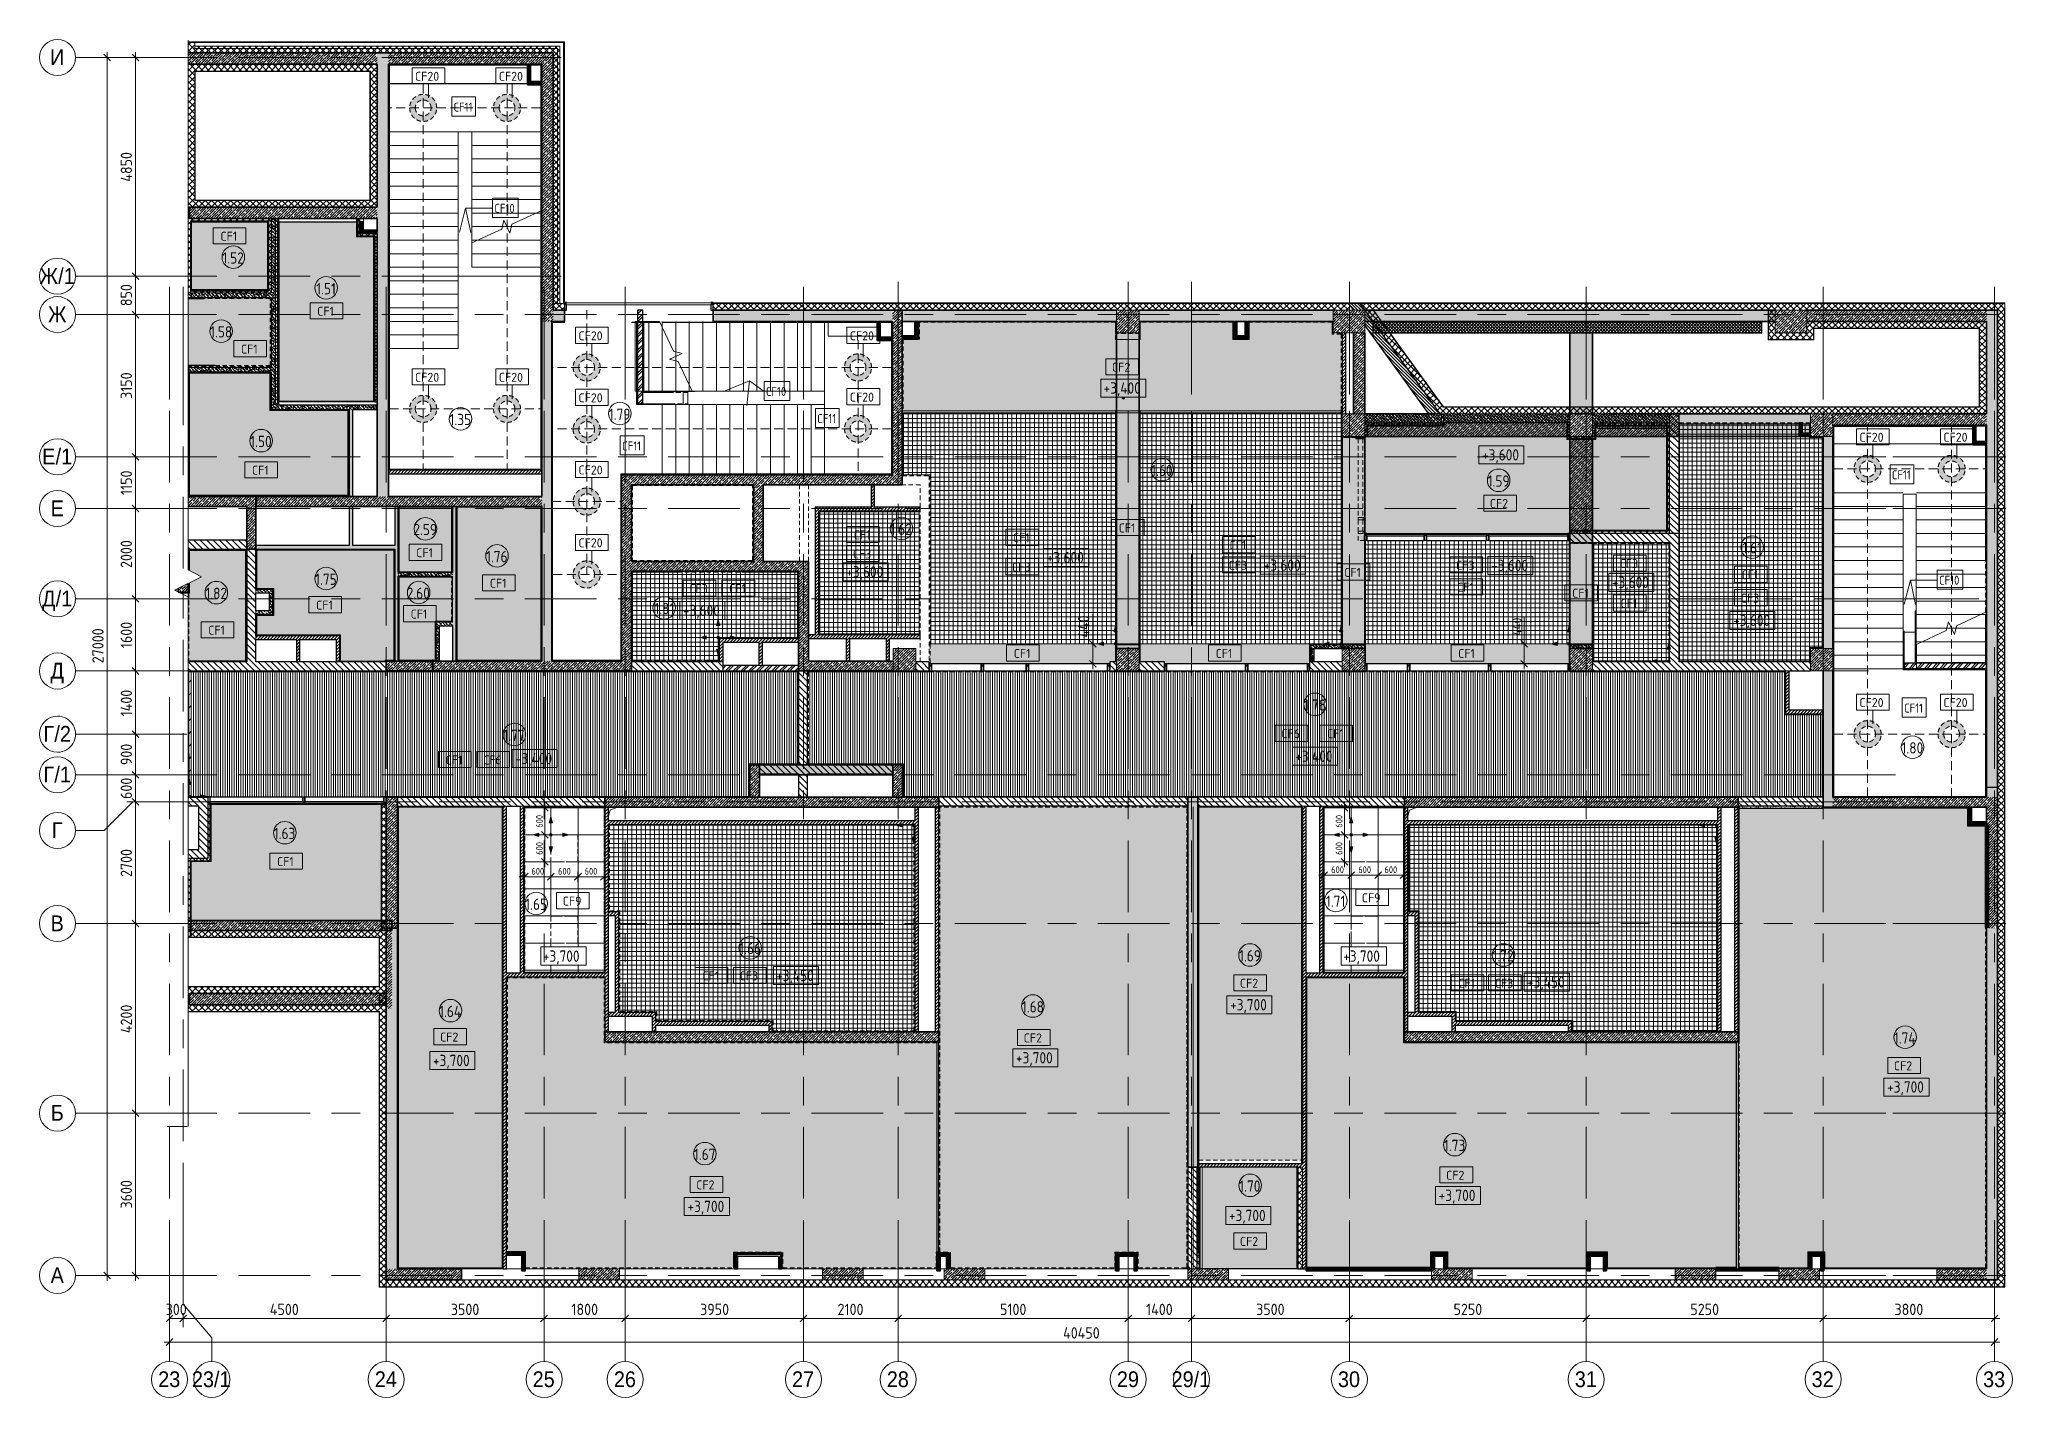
# Model space of a CAD drawing. Header units: millimetres. Extents: x 81676 to 276943, y -8553 to 29000.
# Drawn here: x 81676 to 125410, y -2706 to 27400 of the extents above; entities that cross this region are included whole.
import ezdxf

# ---------------------------------------------------------------- set-up
doc = ezdxf.new("R2010")
doc.units = ezdxf.units.MM
for name, pattern in [('200_ШТРИХ__ш1_п0_6_', [160, 100, -60]), ('ADSK_Штрих_ш2 п1', [300, 200, -100]), ('Осевая', [3175, 635, -476.25, 1587.5, -476.25])]:
    doc.linetypes.add(name, pattern=pattern)
for name, color, linetype, lineweight in [('0-1', 7, 'Continuous', 9), ('A-ANNO-DIMS', 7, 'Continuous', 9), ('A-ANNO-DIMS-100', 7, 'Continuous', 9), ('A-AREA-IDEN', 7, 'Continuous', 9), ('A-CLNG', 7, 'Continuous', 9), ('A-CLNG-1', 7, 'Continuous', 13), ('A-CLNG-IDEN', 7, 'Continuous', 9), ('A-DETL', 7, 'Continuous', 9), ('A-DETL-1', 7, 'ADSK_Штрих_ш2 п1', 9), ('A-DETL-GENF', 7, 'Continuous', 9), ('A-DETL-MBND', 7, '200_ШТРИХ__ш1_п0_6_', 9), ('A-DETL-MBND-1', 7, 'Continuous', 9), ('A-FLOR', 7, 'Continuous', 9), ('A-FLOR-1', 7, 'Continuous', 35), ('A-GLAZ', 7, 'Continuous', 9), ('A-GLAZ-CWMG', 7, 'Continuous', 9), ('A-GLAZ-CWMG-1', 7, 'Continuous', 25), ('A-WALL', 7, 'Continuous', 9), ('G-ANNO-DIMS', 7, 'Continuous', 9), ('G-ANNO-TEXT', 7, 'Continuous', 9), ('I-WALL', 7, 'Continuous', 9), ('S-COLS', 7, 'Continuous', 9), ('S-STRS-1', 7, 'Continuous', 9), ('S-STRS-MBND', 7, 'Continuous', 9), ('Оси', 7, 'Continuous', 9), ('Оси-1', 7, 'Continuous', 20), ('Оси-2', 7, 'Осевая', 9)]:
    doc.layers.add(name, color=color, linetype=linetype, lineweight=lineweight)
for name, color, linetype, lineweight, true_color in [('A-CLNG-2', 7, 'Continuous', 35, 0x3c3c3c), ('A-DETL-GENF-1', 7, 'Continuous', 9, 0x004000), ('A-FLOR-FNSH-1', 254, 'Continuous', 35, 0xbebebe), ('A-WALL-1', 7, 'Continuous', 35, 0x3c3c3c), ('A-WALL-2', 7, 'Continuous', 25, 0x3c3c3c), ('A-WALL-3', 7, 'Continuous', 13, 0x3c3c3c), ('A-WALL-FNSH-1', 7, 'Continuous', 9, 0x3c3c3c), ('A-WALL-FNSH-2', 7, 'Continuous', 13, 0x3c3c3c), ('G-ANNO-TEXT-1', 7, 'Continuous', 9, 0x3c3c3c)]:
    doc.layers.add(name, color=color, linetype=linetype, lineweight=lineweight, true_color=true_color)
doc.styles.add('Arial', font='arial.ttf', dxfattribs={"width": 0.9, "height": 350})
doc.styles.add('GOST Common', font='GOST_Common.ttf', dxfattribs={"width": 0.9, "height": 250})
doc.styles.add('GOST Common_1', font='GOST_Common.ttf', dxfattribs={"height": 200})
doc.styles.add('GOST Common_2', font='GOST_Common.ttf', dxfattribs={"width": 0.9, "height": 200})
doc.styles.add('ISOCPEUR', font='isocpeur.ttf', dxfattribs={"width": 0.9, "height": 250})
doc.styles.add('ISOCPEUR_1', font='isocpeur.ttf', dxfattribs={"width": 0.9, "height": 200})
doc.styles.add('ISOCPEUR_2', font='isocpeur.ttf', dxfattribs={"width": 0.9, "height": 150})
doc.dimstyles.new('ISO-1_5_окр_100', dxfattribs={"dimscale": 304.8, "dimtxt": 149.397176, "dimasz": 0.492126, "dimexe": 0.393701, "dimexo": 0, "dimgap": 0, "dimtad": 1, "dimdec": 0, "dimrnd": 100, "dimzin": 0, "dimdsep": 46, "dimtxsty": 'ISOCPEUR_2', "dimblk1": 'OBLIQUE', "dimblk2": 'OBLIQUE', "dimsah": 1, "dimcen": 0.09, "dimdle": 0.393701, "dimazin": 0, "dimtfac": 1, "dimtdec": 4, "dimtix": 1, "dimtmove": 0, "dimatfit": 3, "dimfxl": 1, "dimtvp": 1, "dimtolj": 1, "dimtzin": 0, "dimarcsym": 2})
doc.dimstyles.new('ISO-2_0_0_9К_Средний_округл2', dxfattribs={"dimscale": 304.8, "dimtxt": 199.196235, "dimasz": 0.492126, "dimexe": 0.393701, "dimexo": 0, "dimgap": 0, "dimtad": 1, "dimdec": 0, "dimrnd": 10, "dimzin": 0, "dimdsep": 46, "dimtxsty": 'ISOCPEUR_1', "dimblk1": 'OBLIQUE', "dimblk2": 'OBLIQUE', "dimsah": 1, "dimcen": 0.09, "dimdle": 0.393701, "dimazin": 0, "dimtfac": 1, "dimtdec": 4, "dimtix": 1, "dimtmove": 1, "dimatfit": 3, "dimfxl": 1, "dimtvp": 1, "dimtolj": 1, "dimtzin": 0, "dimarcsym": 2})
doc.dimstyles.new('ISO-2_5_0_9К_БОЛЬШОЙ', dxfattribs={"dimscale": 304.8, "dimtxt": 248.995294, "dimasz": 0.492126, "dimexe": 0.393701, "dimexo": 0.984252, "dimgap": 0, "dimtad": 1, "dimdec": 0, "dimrnd": 10, "dimzin": 0, "dimdsep": 46, "dimtxsty": 'ISOCPEUR', "dimblk1": 'OBLIQUE', "dimblk2": 'OBLIQUE', "dimsah": 1, "dimcen": 0.09, "dimdle": 0.393701, "dimazin": 0, "dimtfac": 1, "dimtdec": 4, "dimtix": 1, "dimtmove": 0, "dimatfit": 3, "dimfxl": 1, "dimtvp": 1, "dimtolj": 1, "dimtzin": 0, "dimarcsym": 2})
doc.dimstyles.new('ISO-2_5_0_9К_БОЛЬШОЙ_1', dxfattribs={"dimscale": 304.8, "dimtxt": 248.995294, "dimasz": 0.492126, "dimexe": 0.393701, "dimexo": 0.984252, "dimgap": 0, "dimtad": 1, "dimdec": 0, "dimrnd": 10, "dimzin": 0, "dimdsep": 46, "dimtxsty": 'ISOCPEUR', "dimblk1": 'OBLIQUE', "dimblk2": 'OBLIQUE', "dimsah": 1, "dimcen": 0.09, "dimdle": 0.393701, "dimazin": 0, "dimtfac": 1, "dimtdec": 4, "dimtix": 1, "dimtmove": 2, "dimatfit": 3, "dimfxl": 1, "dimtvp": 1, "dimtolj": 1, "dimtzin": 0, "dimarcsym": 2})
doc.dimstyles.new('ISO-2_5_0_9К_БОЛЬШОЙ_округление', dxfattribs={"dimscale": 304.8, "dimtxt": 248.995294, "dimasz": 0.492126, "dimexe": 0.393701, "dimexo": 0, "dimgap": 0, "dimtad": 1, "dimdec": 0, "dimrnd": 10, "dimzin": 0, "dimdsep": 46, "dimtxsty": 'ISOCPEUR', "dimblk1": 'OBLIQUE', "dimblk2": 'OBLIQUE', "dimsah": 1, "dimcen": 0.09, "dimdle": 0.393701, "dimazin": 0, "dimtfac": 1, "dimtdec": 4, "dimtix": 1, "dimtmove": 1, "dimatfit": 3, "dimfxl": 1, "dimtvp": 1, "dimtolj": 1, "dimtzin": 0, "dimarcsym": 2})
pattern_1 = [(45, (0, 0), (-57.024626, 57.024626), []), (45, (57.025, 0), (-57.024626, 57.024626), [100.806, -20.161, 3.353, -16.808])]
pattern_2 = [(45, (0, 0), (-35.35534, 35.35534), [])]
pattern_3 = [(135, (0, 0), (-70.71068, -70.71068), [])]
pattern_4 = [(45, (0, 0), (-70.71068, 70.71068), []), (135, (0, 0), (-70.71068, -70.71068), [])]
pattern_5 = [(135, (0, 0), (-75.43415, -75.43415), [106.68, -17.78, 3.556, -17.78]), (135, (0, 75.39), (-75.43415, -75.43415), []), (50, (0, 0), (127.52922, -11.15758), [13.335, -146.685]), (355, (0, 0), (-24.66966, 133.74002), [10.668, -117.348]), (100.451, (10.63, -0.93), (102.85973, 122.58178), [11.333, -124.663]), (46.184, (0, 35.56), (189.75516, -29.43036), [20.002, -220.027]), (96.636, (15.81, 33.1), (166.1822, 173.1996), [17, -186.995]), (351.184, (0, 35.56), (166.18393, 173.19757), [16.002, -176.022]), (21, (17.78, 26.67), (106.130265, -71.58603), [13.335, -146.685]), (326, (17.78, 26.67), (43.26188, 128.93175), [10.668, -117.348]), (71.451, (26.62, 20.7), (149.39198, 57.34505), [11.333, -124.663]), (37.5, (0, 0), (2.162228, 59.188357), [3.353, -112.573, 3.353, -115.773, -117.793]), (37.5, (0, 0), (2.162228, 59.188357), [-235.052, 3.353, -114.44]), (7.5, (0, 0), (46.773857, 70.126152), [3.353, -64.567, 3.353, -109.906, -44.894]), (7.5, (0, 0), (46.773857, 70.126152), [-181.178, 3.353, -41.542]), (327.5, (-39.65, 0), (94.913671, -4.010093), [3.353, -41.097, 3.353, -135.331, -184.023]), (327.5, (-39.65, 0), (94.913671, -4.010093), [-183.134, 3.353, -180.67]), (317.5, (-57.43, 0), (103.69057, 17.79882), [3.353, -54.432, 3.353, -88.748, -130.683]), (317.5, (-57.43, 0), (103.69057, 17.79882), [-149.885, 3.353, -127.33])]
pattern_6 = [(135, (0, 0), (-35.35534, -35.35534), [])]
pattern_7 = [(45, (0, 0), (-85.53659, 85.53659), []), (45, (57.02, 0), (-85.53659, 85.53659), [])]
pattern_8 = [(45, (-121180, -18850), (-57.024626, 57.024626), []), (45, (-121122.975, -18850), (-57.024626, 57.024626), [100.806, -20.161, 3.353, -16.808])]
pattern_9 = [(0, (0, 0), (121.92, 30.48), [10.058, -81.382, 10.058, -81.382, -487.68]), (0, (0, 0), (121.92, 30.48), [-182.88, 10.058, -172.822, 10.058, -81.382, -213.36]), (0, (0, 0), (121.92, 30.48), [-457.2, 10.058, -50.902, 10.058, -142.342]), (120, (45.72, 15.24), (-87.356454, 90.345817), [10.058, -81.382, 10.058, -81.382, -487.68]), (120, (45.72, 15.24), (-87.356454, 90.345817), [-182.88, 10.058, -172.822, 10.058, -81.382, -213.36]), (120, (45.72, 15.24), (-87.356454, 90.345817), [-457.2, 10.058, -50.902, 10.058, -142.342]), (240, (60.96, 76.2), (-34.563546, -120.825817), [10.058, -81.382, 10.058, -81.382, -487.68]), (240, (60.96, 76.2), (-34.563546, -120.825817), [-182.88, 10.058, -172.822, 10.058, -81.382, -213.36]), (240, (60.96, 76.2), (-34.563546, -120.825817), [-457.2, 10.058, -50.902, 10.058, -142.342])]
pattern_10 = [(45, (0, 0), (-106.06602, 106.06602), []), (135, (0, 0), (-106.06602, -106.06602), [])]

msp = doc.modelspace()

# ---------------------------------------------------------------- texts
at = {"layer": 'A-AREA-IDEN', "char_height": 250, "attachment_point": 1, "style": 'GOST Common'}
for s, insert, width in [('1.52', (85730.7, 22682), 606.076), ('1.51', (87811.8, 22000.3), 548.354), ('1.58', (85459.1, 21043.3), 606.076), ('1.35', (90766.7, 19100.6), 606.076), ('1.79', (94296.9, 19215.3), 606.076), ('1.50', (86348.8, 18614.1), 606.076), ('1.60', (106319.1, 17971.8), 606.076), ('1.59', (113777, 17735.9), 606.076), ('2.59', (89964.1, 16661.5), 663.797), ('1.62', (100539.5, 16667.1), 606.076), ('1.61', (119422.5, 16254.2), 548.354), ('1.76', (91575.4, 16059.6), 606.076), ('1.75', (87787.9, 15559.6), 606.076), ('1.82', (85354.4, 15245.3), 606.076), ('2.60', (89815.7, 15248.8), 663.797), ('1.81', (95306.8, 14908.6), 548.354), ('1.78', (109708.6, 12769.7), 606.076), ('1.77', (91960.2, 12099.6), 606.076), ('1.80', (122950.6, 11820.2), 606.076), ('1.63', (86870.8, 9923.3), 606.076), ('1.65', (92444.3, 8353.8), 606.076), ('1.71', (110192.4, 8420.4), 548.354), ('1.66', (97188.5, 7373.3), 606.076), ('1.69', (108265.9, 7212.7), 606.076), ('1.72', (113884.5, 7212.7), 606.076), ('1.64', (90535.4, 5978.2), 627.721), ('1.68', (103452.4, 6081), 606.076), ('1.74', (122780.8, 5388.9), 627.721), ('1.67', (96184.4, 2809.8), 606.076), ('1.73', (112808.5, 3008.6), 606.076), ('1.70', (108270.7, 2107.1), 606.076)]:
    msp.add_mtext(s, dxfattribs=dict(at, insert=insert, width=width))
at = {"layer": 'A-CLNG-IDEN', "char_height": 200, "attachment_point": 1, "style": 'GOST Common_1'}
for s, insert, width in [('CF20', (89999.6, 26682.9), 705.485), ('CF20', (91857.6, 26682.9), 705.485), ('CF1', (85687.2, 23136.9), 472.996), ('CF1', (87832.2, 21474.7), 472.996), ('CF1', (86142.2, 20634.6), 472.996), ('CF20', (93623.6, 20930.1), 705.485), ('CF20', (99638.1, 20930.1), 705.485), ('CF2', (105449.2, 20234.7), 529.114), ('CF20', (89999.6, 20010.6), 705.485), ('CF20', (91857.6, 20010.6), 705.485), ('CF20', (93623.6, 19555.6), 705.485), ('CF20', (99638.1, 19571.1), 705.485), ('CF20', (122016.5, 18681.3), 705.485), ('CF20', (123877.6, 18681.3), 705.485), ('CF1', (86385.9, 17951.3), 472.996), ('CF20', (93623.6, 17955.6), 705.485), ('CF2', (113824, 17212.5), 529.114), ('CF1', (105597.2, 16669.7), 472.996), ('CF20', (93623.6, 16340.1), 705.485), ('CF1', (99725.3, 16516.2), 472.996), ('CF1', (103252.8, 16453.8), 472.996), ('CF1', (108055.6, 16289.3), 472.996), ('CF1', (90027.2, 16120.9), 472.996), ('CF3', (99705.3, 16096), 521.097), ('CF3', (103232.8, 15801.9), 521.097), ('CF3', (108035.6, 15842.6), 521.097), ('CF3', (113077, 15842.6), 521.097), ('CF3', (116702.8, 15882.6), 521.097), ('CF1', (91657.2, 15444.7), 472.996), ('CF3', (96081, 15326.9), 521.097), ('CF1', (96964, 15326.9), 472.996), ('CF1', (110597.2, 15684.7), 472.996), ('CF1', (113097, 15356), 472.996), ('CF1', (119407.2, 15633.4), 472.996), ('CF1', (87807.2, 14959.7), 472.996), ('CF1', (115648.2, 15224.7), 472.996), ('CF1', (116722.8, 14998.2), 472.996), ('CF3', (119387.2, 15114.3), 521.097), ('CF1', (89901.7, 14761.5), 472.996), ('CF1', (85417.2, 14403.6), 472.996), ('CF1', (103271.2, 13888.2), 472.996), ('CF1', (107747.2, 13888.2), 472.996), ('CF1', (113122.9, 13888.2), 472.996), ('CF20', (122016.5, 12800.1), 705.485), ('CF20', (123877.6, 12800.1), 705.485), ('CF6', (109204.6, 12109.7), 529.114), ('CF1', (110214.6, 12109.7), 472.996), ('CF1', (90681.9, 11526.7), 472.996), ('CF6', (91509.2, 11526.7), 529.114), ('CF1', (86942.2, 9274.7), 472.996), ('CF9', (93275, 8397.9), 529.114), ('CF9', (110987.1, 8471.2), 529.114), ('CF1', (96371.5, 6741.5), 472.996), ('CF3', (97196.3, 6741.5), 521.097), ('CF2', (108284.2, 6578.2), 529.114), ('CF1', (113125.7, 6578.2), 472.996), ('CF3', (113934, 6578.2), 521.097), ('CF2', (90554.2, 5384.7), 529.114), ('CF2', (103490.8, 5365.2), 529.114), ('CF2', (122780.9, 4746.9), 529.114), ('CF2', (112855.6, 2320.1), 529.114), ('CF2', (96234.6, 2108.1), 529.114), ('CF2', (108284.2, 854.6), 529.114)]:
    msp.add_mtext(s, dxfattribs=dict(at, insert=insert, width=width))
at = {"layer": 'G-ANNO-DIMS', "char_height": 250, "attachment_point": 1, "line_spacing_factor": 1.022761, "style": 'GOST Common'}
for s, insert, width in [('+3,400', (105262.4, 19798.9), 1055.976), ('+3,600', (113650.8, 18316.4), 1028.823), ('+3,600', (104003.9, 16040.7), 1028.823), ('+3,600', (108811.3, 15871.7), 1028.823), ('+3,600', (113851.8, 15865.6), 1028.823), ('+3,600', (99558.7, 15724.3), 1028.823), ('+3,600', (116529.7, 15491), 1028.823), ('+3,600', (95937.5, 14867), 1028.823), ('+3,600', (119215.9, 14648.4), 1028.823), ('+3,400', (92211.2, 11584.7), 1055.976), ('+3,400', (109511, 11635.7), 1055.976), ('+3,450', (98003.3, 6773.2), 1055.976), ('+3,450', (114647.5, 6631.1), 1055.976), ('+3,700', (108066.3, 6126.8), 1028.823), ('+3,700', (90397, 4891.2), 1028.823), ('+3,700', (103320.7, 4950.3), 1028.823), ('+3,700', (122630, 4303.1), 1028.823), ('+3,700', (112690, 1901.3), 1028.823), ('+3,700', (96039.1, 1656.6), 1028.823), ('+3,700', (108040, 1455.8), 1028.823)]:
    msp.add_mtext(s, dxfattribs=dict(at, insert=insert, width=width))
at = {"layer": 'G-ANNO-TEXT', "char_height": 250, "width": 1067.848, "attachment_point": 1, "style": 'GOST Common'}
for insert in [(92832.4, 7204.9), (110572.4, 7204.9)]:
    msp.add_mtext('+3,700', dxfattribs=dict(at, insert=insert))
at = {"layer": 'G-ANNO-TEXT-1', "char_height": 200, "attachment_point": 1, "style": 'GOST Common_2'}
for s, insert, width in [('CF11', (90854.3, 26000.7), 533.924), ('CF10', (91759, 23756.4), 584.43), ('CF10', (97777.9, 19696.7), 584.43), ('CF11', (98915.1, 19095.6), 533.924), ('CF11', (94590.8, 18487.9), 533.924), ('CF11', (122735.4, 17848.6), 533.924), ('CF10', (123781.9, 15512.2), 584.43), ('CF11', (123006.4, 12677.6), 533.924)]:
    msp.add_mtext(s, dxfattribs=dict(at, insert=insert, width=width))
at = {"layer": 'Оси', "char_height": 350, "attachment_point": 1, "style": 'Arial'}
for s, insert, width in [('\\fArial|b0|i0|c204|p34|;\\W.9;И', (81911.1, 27181), 389.62), ('\\fArial|b0|i0|c204|p34|;\\W.9;Ж', (81678.9, 22331), 497.848), ('/1', (82089.7, 22331), 454.557), ('\\fArial|b0|i0|c204|p34|;\\W.9;Ж', (81866.5, 21481), 497.848), ('\\fArial|b0|i0|c204|p34|;\\W.9;Е', (81735.6, 18331), 360.759), ('/1', (82033.3, 18331), 454.557), ('\\fArial|b0|i0|c204|p34|;\\W.9;Е', (81922.8, 17181), 360.759), ('\\fArial|b0|i0|c204|p34|;\\W.9;Д', (81732.4, 15181), 367.975), ('/1', (82036.1, 15181), 454.557), ('\\fArial|b0|i0|c204|p34|;\\W.9;Д', (81920.1, 13581), 367.975), ('\\fArial|b0|i0|c204|p34|;\\W.9;Г', (81762.1, 12181), 295.823), ('/2', (82006.2, 12181), 454.557), ('\\fArial|b0|i0|c204|p34|;\\W.9;Г', (81762.1, 11281), 295.823), ('/1', (82006.2, 11281), 454.557), ('\\fArial|b0|i0|c204|p34|;\\W.9;Г', (81949.8, 10046), 295.823), ('\\fArial|b0|i0|c204|p34|;\\W.9;В', (81922.8, 7981), 360.759), ('\\fArial|b0|i0|c204|p34|;\\W.9;Б', (81925.9, 3781), 353.544), ('\\fArial|b0|i0|c204|p34|;\\W.9;А', (81922.8, 181), 360.759), ('23', (84307.4, -2125.6), 606.076), ('23/1', (85054.7, -2125.6), 1060.633), ('24', (89107.4, -2125.6), 606.076), ('25', (92607.4, -2125.6), 606.076), ('26', (94407.4, -2125.6), 606.076), ('27', (98357.4, -2125.6), 606.076), ('28', (100457.4, -2125.6), 606.076), ('29', (105557.4, -2125.6), 606.076), ('29/1', (106769.7, -2125.6), 1060.633), ('30', (110457.4, -2125.6), 606.076), ('31', (115707.4, -2125.6), 606.076), ('32', (120957.4, -2125.6), 606.076), ('33', (124757.4, -2125.6), 606.076)]:
    msp.add_mtext(s, dxfattribs=dict(at, insert=insert, width=width))

# ---------------------------------------------------------------- blocks, each defined once
blk = doc.blocks.new('BSC_Колонна _Прямоугольная - 250х900-23282983-План потолков с обозначением видов отделки и геометрии 1 этажа в осях 23_1-33')
at = {"layer": 'S-COLS'}
h = blk.add_hatch(dxfattribs=at)
h.set_pattern_fill('FP_7', color=256, style=0, pattern_type=2)
h.set_pattern_definition([(45, (-99480, -25), (-57.024626, 57.024626), []), (45, (-99422.975, -25), (-57.024626, 57.024626), [100.806, -20.161, 3.353, -16.808])])
h.paths.add_polyline_path([(-330, -125), (450, -125), (450, 125), (-450, 125), (-450, -125)])
for p, q in [((450, 125), (-450, 125)), ((-450, 125), (-450, -125)), ((450, -125), (450, 125)), ((-450, -125), (450, -125))]:
    blk.add_line(p, q, dxfattribs=at)
blk = doc.blocks.new('Прямоугольный импост - Импост структурный с накладкой - 160мм Темный-32472297-План потолков с обозначением видов отделки и геометрии 1 этажа в осях 23_1-33')
at = {"layer": 'A-GLAZ-CWMG'}
for p, q in [((87560, 10460), (87560, 10500)), ((89310, 10500), (89310, 10460))]:
    blk.add_line(p, q, dxfattribs=at)
at = {"layer": 'A-GLAZ-CWMG-1'}
for p, q in [((87560, 10500), (87560, 10600)), ((89310, 10600), (87560, 10600)), ((89310, 10500), (87560, 10500)), ((89310, 10600), (89310, 10500)), ((87560, 10443), (87560, 10460)), ((89310, 10460), (87560, 10460)), ((89310, 10443), (87560, 10443)), ((89310, 10460), (89310, 10443))]:
    blk.add_line(p, q, dxfattribs=at)
blk = doc.blocks.new('Прямоугольный импост - Импост структурный с накладкой - 160мм Темный-32352606-План потолков с обозначением видов отделки и геометрии 1 этажа в осях 23_1-33')
at = {"layer": 'A-GLAZ-CWMG-1'}
for p, q in [((0, 17), (-50, 17)), ((-50, 17), (-50, 0)), ((-40, 0), (-50, 0)), ((-40, 0), (-40, -40)), ((-10, -40), (-10, 0)), ((-10, 0), (0, 0)), ((0, 0), (0, 17)), ((-40, -40), (-50, -40)), ((-50, -40), (-50, -140)), ((-50, -140), (0, -140)), ((0, -40), (-10, -40)), ((0, -140), (0, -40))]:
    blk.add_line(p, q, dxfattribs=at)
blk = doc.blocks.new('Прямоугольный импост - Импост структурный с накладкой - 160мм Темный-32424191-План потолков с обозначением видов отделки и геометрии 1 этажа в осях 23_1-33')
at = {"layer": 'A-GLAZ-CWMG'}
for p, q in [((85460, 10460), (85460, 10500)), ((87510, 10500), (87510, 10460))]:
    blk.add_line(p, q, dxfattribs=at)
at = {"layer": 'A-GLAZ-CWMG-1'}
for p, q in [((85460, 10500), (85460, 10600)), ((87510, 10600), (85460, 10600)), ((87510, 10500), (85460, 10500)), ((87510, 10600), (87510, 10500)), ((85460, 10443), (85460, 10460)), ((87510, 10460), (85460, 10460)), ((87510, 10443), (85460, 10443)), ((87510, 10460), (87510, 10443))]:
    blk.add_line(p, q, dxfattribs=at)
blk = doc.blocks.new('Прямоугольный импост - Импост структурный с накладкой - 160мм Темный-32472260-План потолков с обозначением видов отделки и геометрии 1 этажа в осях 23_1-33')
at = {"layer": 'A-GLAZ-CWMG'}
for p, q in [((111097, 16393), (111097, 16433)), ((112372, 16433), (112372, 16393))]:
    blk.add_line(p, q, dxfattribs=at)
at = {"layer": 'A-GLAZ-CWMG-1'}
for p, q in [((111097, 16433), (111097, 16450)), ((111097, 16450), (112372, 16450)), ((111097, 16433), (112372, 16433)), ((111097, 16293), (111097, 16393)), ((111097, 16393), (112372, 16393)), ((111097, 16293), (112372, 16293)), ((112372, 16433), (112372, 16450)), ((112372, 16393), (112372, 16293))]:
    blk.add_line(p, q, dxfattribs=at)
blk = doc.blocks.new('Прямоугольный импост - Импост структурный с накладкой - 160мм Темный-32355137-План потолков с обозначением видов отделки и геометрии 1 этажа в осях 23_1-33')
at = {"layer": 'A-GLAZ-CWMG-1'}
for p, q in [((0, 17), (-50, 17)), ((-50, 17), (-50, 0)), ((-40, 0), (-50, 0)), ((-40, 0), (-40, -40)), ((-10, -40), (-10, 0)), ((-10, 0), (0, 0)), ((0, 0), (0, 17)), ((-40, -40), (-50, -40)), ((-50, -40), (-50, -140)), ((-50, -140), (0, -140)), ((0, -40), (-10, -40)), ((0, -140), (0, -40))]:
    blk.add_line(p, q, dxfattribs=at)
blk = doc.blocks.new('BSC_Колонна _Прямоугольная - 500х500-21690934-План потолков с обозначением видов отделки и геометрии 1 этажа в осях 23_1-33')
at = {"layer": 'S-COLS'}
h = blk.add_hatch(dxfattribs=at)
h.set_pattern_fill('FP_8', color=256, style=0, pattern_type=2)
h.set_pattern_definition([(45, (-110800, -18850), (-57.024626, 57.024626), []), (45, (-110742.975, -18850), (-57.024626, 57.024626), [100.806, -20.161, 3.353, -16.808])])
h.paths.add_polyline_path([(-250, -250), (250, -250), (250, 250), (-250, 250), (-250, 226)])
for p, q in [((250, 250), (-250, 250)), ((-250, 250), (-250, -250)), ((250, -250), (250, 250)), ((-250, -250), (250, -250))]:
    blk.add_line(p, q, dxfattribs=at)
blk = doc.blocks.new('BSC_Колонна _Прямоугольная - 250х900-V1-План потолков с обозначением видов отделки и геометрии 1 этажа в осях 23_1-33')
at = {"layer": 'S-COLS'}
h = blk.add_hatch(dxfattribs=at)
h.set_pattern_fill('FP_9', color=256, style=0, pattern_type=2)
h.set_pattern_definition([(45, (-94080, -25), (-57.024626, 57.024626), []), (45, (-94022.975, -25), (-57.024626, 57.024626), [100.806, -20.161, 3.353, -16.808])])
h.paths.add_polyline_path([(-450, -125), (450, -125), (450, 125), (-450, 125)])
for p, q in [((450, 125), (-450, 125)), ((-450, 125), (-450, -125)), ((450, -125), (450, 125)), ((-450, -125), (450, -125))]:
    blk.add_line(p, q, dxfattribs=at)
blk = doc.blocks.new('BSC_Колонна _Прямоугольная - 250х900-V2-План потолков с обозначением видов отделки и геометрии 1 этажа в осях 23_1-33')
at = {"layer": 'S-COLS'}
h = blk.add_hatch(dxfattribs=at)
h.set_pattern_fill('FP_10', color=256, style=0, pattern_type=2)
h.set_pattern_definition([(45, (-102180, -25), (-57.024626, 57.024626), []), (45, (-102122.975, -25), (-57.024626, 57.024626), [100.806, -20.161, 3.353, -16.808])])
h.paths.add_polyline_path([(-368, -125), (450, -125), (450, 125), (-450, 125), (-450, -125)])
for p, q in [((450, 125), (-450, 125)), ((-450, 125), (-450, -125)), ((450, -125), (450, 125)), ((-450, -125), (450, -125))]:
    blk.add_line(p, q, dxfattribs=at)
blk = doc.blocks.new('Прямоугольный импост - Импост структурный с накладкой - 160мм Темный-V3-План потолков с обозначением видов отделки и геометрии 1 этажа в осях 23_1-33')
at = {"layer": 'A-GLAZ-CWMG'}
for p, q in [((113800, 16393), (113800, 16433)), ((115550, 16433), (115550, 16393))]:
    blk.add_line(p, q, dxfattribs=at)
at = {"layer": 'A-GLAZ-CWMG-1'}
for p, q in [((113800, 16433), (113800, 16450)), ((113800, 16450), (115550, 16450)), ((113800, 16433), (115550, 16433)), ((113800, 16293), (113800, 16393)), ((113800, 16393), (115550, 16393)), ((113800, 16293), (115550, 16293)), ((115550, 16433), (115550, 16450)), ((115550, 16393), (115550, 16293))]:
    blk.add_line(p, q, dxfattribs=at)
blk = doc.blocks.new('Прямоугольный импост - Импост структурный с накладкой - 160мм Темный-32352611-План потолков с обозначением видов отделки и геометрии 1 этажа в осях 23_1-33')
at = {"layer": 'A-GLAZ-CWMG-1'}
for p, q in [((101448, 13557), (101448, 13540)), ((102549, 13557), (101448, 13557)), ((101448, 13540), (101448, 13500)), ((101448, 13500), (101448, 13400)), ((101448, 13400), (102549, 13400)), ((102549, 13540), (102549, 13557)), ((102549, 13500), (102549, 13540)), ((102549, 13400), (102549, 13500))]:
    blk.add_line(p, q, dxfattribs=at)
blk = doc.blocks.new('Прямоугольный импост - Импост структурный с накладкой - 160мм Темный-V4-План потолков с обозначением видов отделки и геометрии 1 этажа в осях 23_1-33')
at = {"layer": 'A-GLAZ-CWMG-1'}
for p, q in [((0, 17), (-50, 17)), ((-50, 17), (-50, 0)), ((-50, 0), (-40, 0)), ((-40, 0), (-40, -40)), ((-10, -40), (-10, 0)), ((-10, 0), (0, 0)), ((0, 0), (0, 17)), ((-40, -40), (-50, -40)), ((-50, -40), (-50, -140)), ((-50, -140), (0, -140)), ((0, -40), (-10, -40)), ((0, -140), (0, -40))]:
    blk.add_line(p, q, dxfattribs=at)
blk = doc.blocks.new('Прямоугольный импост - Импост структурный с накладкой - 160мм Темный-32352617-План потолков с обозначением видов отделки и геометрии 1 этажа в осях 23_1-33')
at = {"layer": 'A-GLAZ-CWMG-1'}
for p, q in [((103599, 13557), (103599, 13540)), ((105350, 13557), (103599, 13557)), ((103599, 13540), (103599, 13500)), ((103599, 13500), (103599, 13400)), ((103599, 13400), (105350, 13400)), ((105350, 13540), (105350, 13557)), ((105350, 13500), (105350, 13540)), ((105350, 13400), (105350, 13500))]:
    blk.add_line(p, q, dxfattribs=at)
blk = doc.blocks.new('Прямоугольный импост - Импост структурный с накладкой - 160мм Темный-32352619-План потолков с обозначением видов отделки и геометрии 1 этажа в осях 23_1-33')
at = {"layer": 'A-GLAZ-CWMG-1'}
for p, q in [((102599, 13557), (102599, 13540)), ((103549, 13557), (102599, 13557)), ((102599, 13540), (102599, 13500)), ((102599, 13500), (102599, 13400)), ((102599, 13400), (103549, 13400)), ((103549, 13540), (103549, 13557)), ((103549, 13500), (103549, 13540)), ((103549, 13400), (103549, 13500))]:
    blk.add_line(p, q, dxfattribs=at)
blk = doc.blocks.new('Прямоугольный импост - Импост структурный с накладкой - 160мм Темный-32354017-План потолков с обозначением видов отделки и геометрии 1 этажа в осях 23_1-33')
at = {"layer": 'A-GLAZ-CWMG-1'}
for p, q in [((106660, 13557), (106660, 13540)), ((108409, 13557), (106660, 13557)), ((106660, 13540), (106660, 13500)), ((106660, 13500), (106660, 13400)), ((106660, 13400), (108409, 13400)), ((108409, 13540), (108409, 13557)), ((108409, 13500), (108409, 13540)), ((108409, 13400), (108409, 13500))]:
    blk.add_line(p, q, dxfattribs=at)
blk = doc.blocks.new('Прямоугольный импост - Импост структурный с накладкой - 160мм Темный-32354019-План потолков с обозначением видов отделки и геометрии 1 этажа в осях 23_1-33')
at = {"layer": 'A-GLAZ-CWMG-1'}
for p, q in [((108459, 13557), (108459, 13540)), ((109779, 13557), (108459, 13557)), ((108459, 13540), (108459, 13500)), ((108459, 13500), (108459, 13400)), ((108459, 13400), (109779, 13400)), ((109779, 13540), (109779, 13557)), ((109779, 13500), (109779, 13540)), ((109779, 13400), (109779, 13500))]:
    blk.add_line(p, q, dxfattribs=at)
blk = doc.blocks.new('Прямоугольный импост - Импост структурный с накладкой - 160мм Темный-32354999-План потолков с обозначением видов отделки и геометрии 1 этажа в осях 23_1-33')
at = {"layer": 'A-GLAZ-CWMG-1'}
for p, q in [((111100, 13557), (111100, 13540)), ((112000, 13557), (111100, 13557)), ((111100, 13540), (111100, 13500)), ((111100, 13500), (111100, 13400)), ((111100, 13400), (112000, 13400)), ((112000, 13540), (112000, 13557)), ((112000, 13500), (112000, 13540)), ((112000, 13400), (112000, 13500))]:
    blk.add_line(p, q, dxfattribs=at)
blk = doc.blocks.new('Прямоугольный импост - Импост структурный с накладкой - 160мм Темный-V5-План потолков с обозначением видов отделки и геометрии 1 этажа в осях 23_1-33')
at = {"layer": 'A-GLAZ-CWMG-1'}
for p, q in [((0, 17), (-50, 17)), ((-50, 17), (-50, 0)), ((-50, 0), (-40, 0)), ((-40, 0), (-40, -40)), ((-10, -40), (-10, 0)), ((-10, 0), (0, 0)), ((0, 0), (0, 17)), ((-40, -40), (-50, -40)), ((-50, -40), (-50, -140)), ((-50, -140), (0, -140)), ((0, -40), (-10, -40)), ((0, -140), (0, -40))]:
    blk.add_line(p, q, dxfattribs=at)
blk = doc.blocks.new('Прямоугольный импост - Импост структурный с накладкой - 160мм Темный-32355001-План потолков с обозначением видов отделки и геометрии 1 этажа в осях 23_1-33')
at = {"layer": 'A-GLAZ-CWMG-1'}
for p, q in [((113845, 13557), (113845, 13540)), ((115560, 13557), (113845, 13557)), ((113845, 13540), (113845, 13500)), ((113845, 13500), (113845, 13400)), ((113845, 13400), (115560, 13400)), ((115560, 13540), (115560, 13557)), ((115560, 13500), (115560, 13540)), ((115560, 13400), (115560, 13500))]:
    blk.add_line(p, q, dxfattribs=at)
blk = doc.blocks.new('BSC_Колонна _Прямоугольная - 500х500-V6-План потолков с обозначением видов отделки и геометрии 1 этажа в осях 23_1-33')
at = {"layer": 'S-COLS'}
h = blk.add_hatch(dxfattribs=at)
h.set_pattern_fill('FP_12', color=256, style=0, pattern_type=2)
h.set_pattern_definition([(45, (-115850.45, -18850), (-57.024626, 57.024626), []), (45, (-115793.42, -18850), (-57.024626, 57.024626), [100.806, -20.161, 3.353, -16.808])])
h.paths.add_polyline_path([(-250, -250), (250, -250), (250, 250), (-250, 250), (-250, 226)])
for p, q in [((-250, 250), (-250, -250)), ((250, -250), (250, 250)), ((-250, -250), (250, -250))]:
    blk.add_line(p, q, dxfattribs=at)
blk = doc.blocks.new('BSC_Колонна _Прямоугольная - 700х500-23282984-План потолков с обозначением видов отделки и геометрии 1 этажа в осях 23_1-33')
at = {"layer": 'S-COLS'}
h = blk.add_hatch(dxfattribs=at)
h.set_pattern_fill('FP_13', color=256, style=0, pattern_type=2)
h.set_pattern_definition([(45, (-120500, -21150), (-57.024626, 57.024626), []), (45, (-120442.975, -21150), (-57.024626, 57.024626), [100.806, -20.161, 3.353, -16.808])])
h.paths.add_polyline_path([(-350, -250), (350, -250), (350, 250), (-350, 250)])
for p, q in [((350, 250), (-350, 250)), ((-350, 250), (-350, -250)), ((350, -250), (350, 250)), ((-350, -250), (350, -250))]:
    blk.add_line(p, q, dxfattribs=at)
blk = doc.blocks.new('BSC_Колонна _Прямоугольная - 500х500-23282986-План потолков с обозначением видов отделки и геометрии 1 этажа в осях 23_1-33')
at = {"layer": 'S-COLS'}
h = blk.add_hatch(dxfattribs=at)
h.set_pattern_fill('FP_14', color=256, style=0, pattern_type=2)
h.set_pattern_definition([(45, (-105800, -21150), (-57.024626, 57.024626), []), (45, (-105742.975, -21150), (-57.024626, 57.024626), [100.806, -20.161, 3.353, -16.808])])
h.paths.add_polyline_path([(-250, -250), (250, -250), (250, 250), (-250, 250)])
for p, q in [((250, 250), (-250, 250)), ((-250, 250), (-250, -250)), ((250, -250), (250, 250)), ((-250, -250), (250, -250))]:
    blk.add_line(p, q, dxfattribs=at)
blk = doc.blocks.new('PNS_Панель прямоугольная - Нр_Металл - 40мм-23713339-План потолков с обозначением видов отделки и геометрии 1 этажа в осях 23_1-33')
at = {"layer": 'A-GLAZ'}
for p, q in [((-1610, 0), (1610, 0)), ((1600, 0), (-1600, 0)), ((-1600, -40), (1600, -40))]:
    blk.add_line(p, q, dxfattribs=at)
blk = doc.blocks.new('Прямоугольный импост - Импост структурный с накладкой - 170мм-23713347-План потолков с обозначением видов отделки и геометрии 1 этажа в осях 23_1-33')
at = {"layer": 'A-GLAZ-CWMG-1'}
for p, q in [((-50, 40), (-50, 160)), ((-50, 160), (0, 160)), ((-40, 40), (-50, 40)), ((-50, -10), (-50, 0)), ((-50, 0), (-40, 0)), ((-40, 0), (-40, 40)), ((-10, 40), (-10, 0)), ((0, 40), (-10, 40)), ((-10, 0), (0, 0)), ((0, 160), (0, 40)), ((0, 0), (0, -10)), ((0, -10), (-50, -10))]:
    blk.add_line(p, q, dxfattribs=at)
blk = doc.blocks.new('Прямоугольный импост - Импост структурный с накладкой - 160мм Темный-32356288-План потолков с обозначением видов отделки и геометрии 1 этажа в осях 23_1-33')
at = {"layer": 'A-DETL-MBND'}
for p, q in [((110907, 16750), (111007, 16750)), ((110907, 16750), (110907, 16500)), ((111007, 16750), (111047, 16750)), ((111007, 16750), (111007, 16500)), ((111047, 16750), (111050, 16750)), ((111047, 16750), (111047, 16500)), ((111007, 16500), (110907, 16500)), ((111047, 16500), (111007, 16500)), ((111050, 16500), (111047, 16500))]:
    blk.add_line(p, q, dxfattribs=at)
blk = doc.blocks.new('Прямоугольный импост - Импост структурный с накладкой - 160мм-32356296-План потолков с обозначением видов отделки и геометрии 1 этажа в осях 23_1-33')
at = {"layer": 'A-DETL-MBND'}
for p, q in [((0, 140), (-50, 140)), ((-50, 140), (-50, 40)), ((-50, 40), (-40, 40)), ((-40, 40), (-40, 0)), ((-10, 0), (-10, 40)), ((-10, 40), (0, 40)), ((0, 0), (-10, 0)), ((0, 40), (0, 140)), ((0, -3), (0, 0)), ((-40, 0), (-50, 0)), ((-50, 0), (-50, -3))]:
    blk.add_line(p, q, dxfattribs=at)
blk = doc.blocks.new('Прямоугольный импост - Импост структурный с накладкой - 160мм Темный-32356290-План потолков с обозначением видов отделки и геометрии 1 этажа в осях 23_1-33')
at = {"layer": 'A-DETL-MBND'}
for p, q in [((110907, 18550), (111007, 18550)), ((110907, 18550), (110907, 16800)), ((111007, 18550), (111047, 18550)), ((111007, 18550), (111007, 16800)), ((111047, 18550), (111050, 18550)), ((111047, 18550), (111047, 16800)), ((111007, 16800), (110907, 16800)), ((111047, 16800), (111007, 16800)), ((111050, 16800), (111047, 16800))]:
    blk.add_line(p, q, dxfattribs=at)
blk = doc.blocks.new('Прямоугольный импост - Импост структурный с накладкой - 170мм-23713366-План потолков с обозначением видов отделки и геометрии 1 этажа в осях 23_1-33')
at = {"layer": 'A-GLAZ-CWMG-1'}
for p, q in [((0, 160), (-50, 160)), ((-50, 160), (-50, 40)), ((-50, 40), (-40, 40)), ((-40, 0), (-50, 0)), ((-50, 0), (-50, -10)), ((-40, 40), (-40, 0)), ((-10, 0), (-10, 40)), ((-10, 40), (0, 40)), ((0, 0), (-10, 0)), ((0, 40), (0, 160)), ((0, -10), (0, 0)), ((-50, -10), (0, -10))]:
    blk.add_line(p, q, dxfattribs=at)
blk = doc.blocks.new('BSC_Колонна _Прямоугольная - 500х500-V7-План потолков с обозначением видов отделки и геометрии 1 этажа в осях 23_1-33')
at = {"layer": 'S-COLS'}
h = blk.add_hatch(dxfattribs=at)
h.set_pattern_fill('FP_16', color=256, style=0, pattern_type=2)
h.set_pattern_definition(pattern_8)
h.paths.add_polyline_path([(-250, -250), (250, -250), (250, 250), (-250, 250), (-250, 226)])
for p, q in [((250, 250), (-250, 250)), ((-250, 250), (-250, -250)), ((250, -250), (250, 250)), ((-250, -250), (250, -250))]:
    blk.add_line(p, q, dxfattribs=at)
blk = doc.blocks.new('BSC_Колонна _Прямоугольная - 500х500-22291386-План потолков с обозначением видов отделки и геометрии 1 этажа в осях 23_1-33')
at = {"layer": 'S-COLS'}
h = blk.add_hatch(dxfattribs=at)
h.set_pattern_fill('FP_17', color=256, style=0, pattern_type=2)
h.set_pattern_definition([(45, (-121180, -13650), (-57.024626, 57.024626), []), (45, (-121122.975, -13650), (-57.024626, 57.024626), [100.806, -20.161, 3.353, -16.808])])
h.paths.add_polyline_path([(-250, -250), (250, -250), (250, 250), (-250, 250)])
for p, q in [((250, 250), (-250, 250)), ((-250, 250), (-250, -250)), ((250, -250), (250, 250)), ((-250, -250), (250, -250))]:
    blk.add_line(p, q, dxfattribs=at)
blk = doc.blocks.new('BSC_Колонна _Прямоугольная - 700х500-V8-План потолков с обозначением видов отделки и геометрии 1 этажа в осях 23_1-33')
at = {"layer": 'S-COLS'}
h = blk.add_hatch(dxfattribs=at)
h.set_pattern_fill('FP_18', color=256, style=0, pattern_type=2)
h.set_pattern_definition([(45, (-110700, -21150), (-57.024626, 57.024626), []), (45, (-110642.975, -21150), (-57.024626, 57.024626), [100.806, -20.161, 3.353, -16.808])])
h.paths.add_polyline_path([(-350, -250), (350, -250), (350, 250), (-350, 250)])
for p, q in [((350, 250), (-350, 250)), ((-350, 250), (-350, -250)), ((350, -250), (350, 250)), ((-350, -250), (350, -250))]:
    blk.add_line(p, q, dxfattribs=at)
blk = doc.blocks.new('BSC_Колонна _Прямоугольная - 500х500-17857564-План потолков с обозначением видов отделки и геометрии 1 этажа в осях 23_1-33')
at = {"layer": 'S-COLS'}
h = blk.add_hatch(dxfattribs=at)
h.set_pattern_fill('FP_19', color=256, style=0, pattern_type=2)
h.set_pattern_definition([(45, (-100850, -13650), (-57.024626, 57.024626), []), (45, (-100792.975, -13650), (-57.024626, 57.024626), [100.806, -20.161, 3.353, -16.808])])
h.paths.add_polyline_path([(-250, -250), (250, -250), (250, 250), (-250, 250)])
for p, q in [((250, 250), (-250, 250)), ((-250, 250), (-250, -250)), ((250, -250), (250, 250)), ((-250, -250), (250, -250))]:
    blk.add_line(p, q, dxfattribs=at)
blk = doc.blocks.new('BSC_Колонна _Прямоугольная - 500х500-V9-План потолков с обозначением видов отделки и геометрии 1 этажа в осях 23_1-33')
at = {"layer": 'S-COLS'}
h = blk.add_hatch(dxfattribs=at)
h.set_pattern_fill('FP_16', color=256, style=0, pattern_type=2)
h.set_pattern_definition(pattern_8)
h.paths.add_polyline_path([(-250, -250), (250, -250), (250, 250), (-250, 250), (-250, 226)])
for p, q in [((250, 250), (-250, 250)), ((-250, 250), (-250, -250)), ((250, -250), (250, 250)), ((-250, -250), (250, -250))]:
    blk.add_line(p, q, dxfattribs=at)
blk = doc.blocks.new('Прямоугольный импост - Импост структурный с накладкой - 160мм Темный-32352608-План потолков с обозначением видов отделки и геометрии 1 этажа в осях 23_1-33')
at = {"layer": 'A-GLAZ-CWMG-1'}
for p, q in [((0, 17), (-50, 17)), ((-50, 17), (-50, 0)), ((-50, 0), (-40, 0)), ((-40, 0), (-40, -40)), ((-10, 0), (0, 0)), ((-10, 0), (-10, -40)), ((0, 0), (0, 17)), ((-40, -40), (-50, -40)), ((-50, -40), (-50, -140)), ((-50, -140), (0, -140)), ((0, -40), (-10, -40)), ((0, -140), (0, -40))]:
    blk.add_line(p, q, dxfattribs=at)
blk = doc.blocks.new('Прямоугольный импост - Импост структурный с накладкой - 160мм Темный-32352605-План потолков с обозначением видов отделки и геометрии 1 этажа в осях 23_1-33')
at = {"layer": 'A-GLAZ-CWMG-1'}
for p, q in [((25, 17), (-25, 17)), ((-25, 17), (-25, 0)), ((-25, 0), (-15, 0)), ((-15, 0), (-15, -40)), ((15, 0), (25, 0)), ((15, 0), (15, -40)), ((25, 0), (25, 17)), ((-15, -40), (-25, -40)), ((-25, -40), (-25, -140)), ((-25, -140), (25, -140)), ((25, -40), (15, -40)), ((25, -140), (25, -40))]:
    blk.add_line(p, q, dxfattribs=at)
blk = doc.blocks.new('Прямоугольный импост - Импост структурный с накладкой - 160мм Темный-32472299-План потолков с обозначением видов отделки и геометрии 1 этажа в осях 23_1-33')
at = {"layer": 'A-GLAZ-CWMG'}
for p, q in [((112422, 16393), (112422, 16433)), ((113750, 16433), (113750, 16393))]:
    blk.add_line(p, q, dxfattribs=at)
at = {"layer": 'A-GLAZ-CWMG-1'}
for p, q in [((112422, 16433), (112422, 16450)), ((112422, 16450), (113750, 16450)), ((112422, 16433), (113750, 16433)), ((112422, 16293), (112422, 16393)), ((112422, 16393), (113750, 16393)), ((112422, 16293), (113750, 16293)), ((113750, 16433), (113750, 16450)), ((113750, 16393), (113750, 16293))]:
    blk.add_line(p, q, dxfattribs=at)
blk = doc.blocks.new('Прямоугольный импост - Импост структурный с накладкой - 160мм Темный-32355002-План потолков с обозначением видов отделки и геометрии 1 этажа в осях 23_1-33')
at = {"layer": 'A-GLAZ-CWMG-1'}
for p, q in [((112050, 13557), (112050, 13540)), ((113795, 13557), (112050, 13557)), ((112050, 13540), (112050, 13500)), ((112050, 13500), (112050, 13400)), ((112050, 13400), (113795, 13400)), ((113795, 13540), (113795, 13557)), ((113795, 13500), (113795, 13540)), ((113795, 13400), (113795, 13500))]:
    blk.add_line(p, q, dxfattribs=at)
blk = doc.blocks.new('Системная панель - Стекло - 40мм-32355908-План потолков с обозначением видов отделки и геометрии 1 этажа в осях 23_1-33')
at = {"layer": 'A-DETL-MBND'}
h = blk.add_hatch(dxfattribs=at)
h.set_pattern_fill('FP_20', color=256, style=0, pattern_type=2)
h.set_pattern_definition([(153.435, (17548, -110793), (-3066.99, -1022.333), [1270, -762, 1270, -762, -1615.613]), (153.435, (17548, -110793), (-3066.99, -1022.333), [-4064, 508, -1107.61]), (153.435, (17484.5, -110856.5), (-3066.99, -1022.333), [1016, -1270, 762, -762, -1869.613]), (153.435, (17484.5, -110856.5), (-3066.99, -1022.333), [-3810, 889, -980.61]), (153.435, (17294, -110856.5), (-3066.99, -1022.333), [762, -1524, 508, -762, -2123.613]), (153.435, (17294, -110856.5), (-3066.99, -1022.333), [-3556, 1143, -980.61]), (153.435, (17484.5, -110666), (-3066.99, -1022.333), [762, -1524, 635, -25618.61]), (153.435, (17294, -110475.5), (-3066.99, -1022.333), [381, -1905, 254, -25999.61]), (153.435, (16976.5, -110793), (-3066.99, -1022.333), [254, -1905, 254, -1016, -2250.613]), (153.435, (16976.5, -110793), (-3066.99, -1022.333), [-3429, 635, -1615.61]), (153.435, (17167, -109650), (-3066.99, -1022.333), [1270, -1905, 1524, -1006.013]), (153.435, (17357.5, -109650), (-3066.99, -1022.333), [1778, -1270, 1905, -752.013]), (153.435, (17294, -109523), (-3066.99, -1022.333), [2032, -1016, 1524, -1107.613]), (153.435, (17103.5, -109332.5), (-3066.99, -1022.333), [1270, -1778, 1016, -1615.613]), (153.435, (16722.5, -109523), (-3066.99, -1022.333), [635, -2540, 762, -1742.613]), (153.435, (16913, -109142), (-3066.99, -1022.333), [508, -2540, 508, -2123.613])])
h.paths.add_polyline_path([(885, -40), (885, 0), (875, 0), (875, -40)])
h.paths.add_polyline_path([(-875, -2), (-875, 0), (-885, 0), (-885, -40), (-875, -40)])
blk = doc.blocks.new('Прямоугольный импост - Импост структурный с накладкой - 160мм Темный-32356297-План потолков с обозначением видов отделки и геометрии 1 этажа в осях 23_1-33')
at = {"layer": 'A-DETL-MBND'}
for p, q in [((-50, 40), (-50, 140)), ((-50, 140), (0, 140)), ((-40, 40), (-50, 40)), ((-50, -3), (-50, 0)), ((-50, 0), (-40, 0)), ((-40, 0), (-40, 40)), ((0, 40), (-10, 40)), ((-10, 40), (-10, 0)), ((0, 140), (0, 40)), ((-10, 0), (0, 0))]:
    blk.add_line(p, q, dxfattribs=at)
blk = doc.blocks.new('Прямоугольный импост - Импост структурный с накладкой - 190мм-32819423-План потолков с обозначением видов отделки и геометрии 1 этажа в осях 23_1-33')
at = {"layer": 'A-DETL-MBND'}
blk.add_hatch(color=256, dxfattribs=at).paths.add_polyline_path([(25, 190), (25, 40), (15, 40), (15, 0), (25, 0), (25, -3), (-25, -3), (-25, 0), (-15, 0), (-15, 40), (-25, 40), (-25, 190)])
for p, q in [((-25, 40), (-25, 190)), ((-25, 190), (25, 190)), ((-15, 40), (-25, 40)), ((-25, -3), (-25, 0)), ((-25, 0), (-15, 0)), ((-15, 0), (-15, 40)), ((25, 40), (15, 40)), ((15, 40), (15, 0)), ((25, 190), (25, 40)), ((15, 0), (25, 0)), ((25, 0), (25, -3))]:
    blk.add_line(p, q, dxfattribs=at)
blk = doc.blocks.new('Прямоугольный импост - Импост структурный с накладкой - 160мм Темный-32356294-План потолков с обозначением видов отделки и геометрии 1 этажа в осях 23_1-33')
at = {"layer": 'A-DETL-MBND'}
for p, q in [((-25, 40), (-25, 140)), ((-25, 140), (25, 140)), ((-15, 40), (-25, 40)), ((-25, -3), (-25, 0)), ((-25, 0), (-15, 0)), ((-15, 0), (-15, 40)), ((25, 40), (15, 40)), ((15, 40), (15, 0)), ((25, 140), (25, 40)), ((15, 0), (25, 0)), ((25, 0), (25, -3))]:
    blk.add_line(p, q, dxfattribs=at)
blk = doc.blocks.new('Рисунок_горы - Рисунок_горы-31934381-План потолков с обозначением видов отделки и геометрии 1 этажа в осях 23_1-33')
at = {"layer": 'A-DETL-MBND'}
for p, q in [((107109, 163), (107109, 10341)), ((107109, 156), (107109, 163)), ((107109, 163), (107109, 163)), ((107109, 163), (107109, 163))]:
    blk.add_line(p, q, dxfattribs=at)
blk = doc.blocks.new('Прямоугольный импост - Импост структурный с накладкой - 160мм Темный-V10-План потолков с обозначением видов отделки и геометрии 1 этажа в осях 23_1-33')
at = {"layer": 'A-GLAZ-CWMG-1'}
for p, q in [((-50, 0), (-50, 17)), ((-50, 17), (0, 17)), ((-40, 0), (-50, 0)), ((-40, -40), (-40, 0)), ((0, 0), (-10, 0)), ((-10, 0), (-10, -40)), ((0, 17), (0, 0)), ((-50, -140), (-50, -40)), ((-50, -40), (-40, -40)), ((0, -140), (-50, -140)), ((-10, -40), (0, -40)), ((0, -40), (0, -140))]:
    blk.add_line(p, q, dxfattribs=at)
blk = doc.blocks.new('Прямоугольный импост - Импост структурный с накладкой - 160мм Темный-V11-План потолков с обозначением видов отделки и геометрии 1 этажа в осях 23_1-33')
at = {"layer": 'A-GLAZ-CWMG-1'}
for p, q in [((-25, 0), (-25, 17)), ((-25, 17), (25, 17)), ((-15, 0), (-25, 0)), ((-15, -40), (-15, 0)), ((25, 0), (15, 0)), ((15, 0), (15, -40)), ((25, 17), (25, 0)), ((-25, -140), (-25, -40)), ((-25, -40), (-15, -40)), ((25, -140), (-25, -140)), ((15, -40), (25, -40)), ((25, -40), (25, -140))]:
    blk.add_line(p, q, dxfattribs=at)
blk = doc.blocks.new('Прямоугольный импост - Импост структурный с накладкой - 160мм Темный-V12-План потолков с обозначением видов отделки и геометрии 1 этажа в осях 23_1-33')
at = {"layer": 'A-GLAZ-CWMG-1'}
for p, q in [((-50, 17), (-23, 17)), ((-50, 17), (-50, 0)), ((-50, 0), (-40, 0)), ((-40, 0), (-40, -40)), ((0, 17), (-23, 17)), ((-10, 0), (0, 0)), ((-10, 0), (-10, -40)), ((0, 0), (0, 17)), ((-40, -40), (-50, -40)), ((-50, -40), (-50, -140)), ((-50, -140), (0, -140)), ((0, -40), (-10, -40)), ((0, -140), (0, -40))]:
    blk.add_line(p, q, dxfattribs=at)
blk = doc.blocks.new('Прямоугольный импост - Импост структурный с накладкой - 160мм Темный-V13-План потолков с обозначением видов отделки и геометрии 1 этажа в осях 23_1-33')
at = {"layer": 'A-GLAZ-CWMG-1'}
for p, q in [((25, 17), (-25, 17)), ((-25, 17), (-25, 0)), ((-25, 0), (-15, 0)), ((-15, 0), (-15, -40)), ((15, 0), (25, 0)), ((15, 0), (15, -40)), ((25, 0), (25, 17)), ((-15, -40), (-25, -40)), ((-25, -40), (-25, -140)), ((-25, -140), (25, -140)), ((25, -40), (15, -40)), ((25, -140), (25, -40))]:
    blk.add_line(p, q, dxfattribs=at)
blk = doc.blocks.new('Прямоугольный импост - Импост структурный с накладкой - 160мм-32472251-План потолков с обозначением видов отделки и геометрии 1 этажа в осях 23_1-33')
at = {"layer": 'A-GLAZ-CWMG-1'}
for p, q in [((25, 17), (-25, 17)), ((-25, 17), (-25, 0)), ((-25, 0), (-15, 0)), ((-15, 0), (-15, -40)), ((15, 0), (25, 0)), ((15, 0), (15, -40)), ((25, 0), (25, 17)), ((-15, -40), (-25, -40)), ((-25, -40), (-25, -140)), ((-25, -140), (25, -140)), ((25, -40), (15, -40)), ((25, -140), (25, -40))]:
    blk.add_line(p, q, dxfattribs=at)
blk = doc.blocks.new('Начало раскладки_красным - Начало раскладки_красным-26113037-План потолков с обозначением видов отделки и геометрии 1 этажа в осях 23_1-33')
at = {"layer": 'A-DETL-GENF'}
for points in [[(-265, -36), (-265, 36), (-400, 0)], [(0, -400), (36, -265), (-36, -265)]]:
    blk.add_hatch(color=256, dxfattribs=at).paths.add_polyline_path(points)
for p, q in [((-265, 36), (-400, 0)), ((-400, 0), (-265, 36)), ((-400, 0), (-265, -36)), ((-400, 0), (-265, -36)), ((-265, -36), (-265, 36)), ((-265, 36), (-265, -36)), ((-30, 0), (-265, 0)), ((36, -265), (-36, -265)), ((-36, -265), (0, -400)), ((0, -400), (-36, -265)), ((-36, -265), (36, -265)), ((0, -30), (0, -265)), ((0, -400), (36, -265)), ((0, -400), (36, -265))]:
    blk.add_line(p, q, dxfattribs=at)
blk.add_circle((0, 0), 30, dxfattribs=at)
blk = doc.blocks.new('Начало раскладки_красным - Начало раскладки_красным-26112293-План потолков с обозначением видов отделки и геометрии 1 этажа в осях 23_1-33')
at = {"layer": 'A-DETL-GENF'}
for points in [[(-20, 265), (36, 265), (0, 400), (-20, 325), (-20, 305)], [(265, -36), (400, 0), (265, 36)]]:
    blk.add_hatch(color=256, dxfattribs=at).paths.add_polyline_path(points)
for p, q in [((0, 400), (-20, 325)), ((0, 400), (-20, 325)), ((-20, 265), (36, 265)), ((-20, 265), (36, 265)), ((36, 265), (0, 400)), ((0, 400), (36, 265)), ((0, 30), (0, 265)), ((30, 0), (265, 0)), ((400, 0), (265, 36)), ((265, 36), (265, -36)), ((400, 0), (265, 36)), ((265, 36), (265, -36)), ((400, 0), (265, -36)), ((265, -36), (400, 0))]:
    blk.add_line(p, q, dxfattribs=at)
for start, end in [(360, 133.1), (226.8463, 360)]:
    blk.add_arc((0, 0), 30, start, end, dxfattribs=at)
blk = doc.blocks.new('Начало раскладки_красным - Начало раскладки_красным-26104805-План потолков с обозначением видов отделки и геометрии 1 этажа в осях 23_1-33')
at = {"layer": 'A-DETL-GENF'}
for points in [[(-265, -36), (-265, 36), (-400, 0)], [(-36, 265), (36, 265), (0, 400)]]:
    blk.add_hatch(color=256, dxfattribs=at).paths.add_polyline_path(points)
for p, q in [((-265, 36), (-400, 0)), ((-400, 0), (-265, 36)), ((-400, 0), (-265, -36)), ((-400, 0), (-265, -36)), ((-265, -36), (-265, 36)), ((-265, 36), (-265, -36)), ((-30, 0), (-265, 0)), ((0, 400), (-36, 265)), ((0, 400), (-36, 265)), ((-36, 265), (36, 265)), ((-36, 265), (36, 265)), ((36, 265), (0, 400)), ((0, 400), (36, 265)), ((0, 30), (0, 265))]:
    blk.add_line(p, q, dxfattribs=at)
blk.add_circle((0, 0), 30, dxfattribs=at)
blk = doc.blocks.new('Начало раскладки_красным - Начало раскладки_красным-26102174-План потолков с обозначением видов отделки и геометрии 1 этажа в осях 23_1-33')
at = {"layer": 'A-DETL-GENF'}
for points in [[(-265, -36), (-265, 36), (-400, 0)], [(-36, 265), (36, 265), (0, 400)], [(265, -36), (400, 0), (265, 36)], [(0, -400), (36, -265), (-36, -265)]]:
    blk.add_hatch(color=256, dxfattribs=at).paths.add_polyline_path(points)
for p, q in [((-265, 36), (-400, 0)), ((-400, 0), (-265, 36)), ((-400, 0), (-265, -36)), ((-400, 0), (-265, -36)), ((-265, -36), (-265, 36)), ((-265, 36), (-265, -36)), ((-30, 0), (-265, 0)), ((0, 400), (-36, 265)), ((0, 400), (-36, 265)), ((-36, 265), (36, 265)), ((-36, 265), (36, 265)), ((36, 265), (0, 400)), ((0, 400), (36, 265)), ((0, 30), (0, 265)), ((30, 0), (265, 0)), ((400, 0), (265, 36)), ((265, 36), (265, -36)), ((400, 0), (265, 36)), ((265, 36), (265, -36)), ((400, 0), (265, -36)), ((36, -265), (-36, -265)), ((-36, -265), (0, -400)), ((0, -400), (-36, -265)), ((-36, -265), (36, -265)), ((0, -30), (0, -265)), ((0, -400), (36, -265)), ((0, -400), (36, -265)), ((265, -36), (400, 0))]:
    blk.add_line(p, q, dxfattribs=at)
blk.add_circle((0, 0), 30, dxfattribs=at)
blk = doc.blocks.new('DET_L_Линия разрыва - М100-30654842-План потолков с обозначением видов отделки и геометрии 1 этажа в осях 23_1-33')
at = {"layer": 'A-DETL-GENF'}
for p, q in [((11740, 0), (0, 0)), ((11890, 300), (11740, 0)), ((12190, -300), (11890, 300)), ((12340, 0), (12190, -300)), ((24080, 0), (12340, 0))]:
    blk.add_line(p, q, dxfattribs=at)
blk = doc.blocks.new('Ось сетки - D8-29747960-План потолков с обозначением видов отделки и геометрии 1 этажа в осях 23_1-33')
at = {"layer": 'Оси-1'}
for start, end in [(360, 180), (180, 360)]:
    blk.add_arc((0, 0), 4, start, end, dxfattribs=at)
blk = doc.blocks.new('DIMBLOCK1-План потолков с обозначением видов отделки и геометрии 1 этажа в осях 23_1-33')
at = {"layer": 'A-ANNO-DIMS-100'}
for p, q in [((84560, -1148), (84560, -834)), ((84860, -1148), (84860, -834)), ((84560, -954), (84860, -954)), ((84560, -954), (84560, -1148)), ((84860, -954), (84860, -1148))]:
    blk.add_line(p, q, dxfattribs=at)
at = {"layer": 'A-ANNO-DIMS-100', "lineweight": 20}
for p, q in [((84560, -954), (84485, -1029)), ((84560, -954), (84635, -879)), ((84860, -954), (84785, -1029)), ((84860, -954), (84935, -879))]:
    blk.add_line(p, q, dxfattribs=at)
at = {"layer": 'A-ANNO-DIMS-100', "color": 0, "insert": (84473, -627), "char_height": 250, "width": 568.86, "attachment_point": 1, "line_spacing_factor": 1.149209, "style": 'ISOCPEUR'}
blk.add_mtext('300', dxfattribs=at)
blk = doc.blocks.new('_Oblique')
at = {"color": 0, "linetype": 'ByBlock', "lineweight": -2}
blk.add_line((-0.5, -0.5), (0.5, 0.5), dxfattribs=at)
blk = doc.blocks.new('DIMBLOCK2-План потолков с обозначением видов отделки и геометрии 1 этажа в осях 23_1-33')
at = {"layer": 'A-ANNO-DIMS-100'}
for p, q in [((84860, -1148), (84860, -834)), ((89360, -1148), (89360, -834)), ((84860, -954), (89360, -954)), ((84860, -954), (84860, -1148)), ((89360, -954), (89360, -1148))]:
    blk.add_line(p, q, dxfattribs=at)
at = {"layer": 'A-ANNO-DIMS-100', "lineweight": 20}
for p, q in [((84860, -954), (84785, -1029)), ((84860, -954), (84935, -879)), ((89360, -954), (89285, -1029)), ((89360, -954), (89435, -879))]:
    blk.add_line(p, q, dxfattribs=at)
at = {"layer": 'A-ANNO-DIMS-100', "color": 0, "insert": (86782, -627), "char_height": 250, "width": 787.21, "attachment_point": 1, "line_spacing_factor": 1.149209, "style": 'ISOCPEUR'}
blk.add_mtext('4500', dxfattribs=at)
blk = doc.blocks.new('DIMBLOCK3-План потолков с обозначением видов отделки и геометрии 1 этажа в осях 23_1-33')
at = {"layer": 'A-ANNO-DIMS-100'}
for p, q in [((89360, -1148), (89360, -834)), ((92860, -1148), (92860, -834)), ((89360, -954), (92860, -954)), ((89360, -954), (89360, -1148)), ((92860, -954), (92860, -1148))]:
    blk.add_line(p, q, dxfattribs=at)
at = {"layer": 'A-ANNO-DIMS-100', "lineweight": 20}
for p, q in [((89360, -954), (89285, -1029)), ((89360, -954), (89435, -879)), ((92860, -954), (92785, -1029)), ((92860, -954), (92935, -879))]:
    blk.add_line(p, q, dxfattribs=at)
at = {"layer": 'A-ANNO-DIMS-100', "color": 0, "insert": (90794, -627), "char_height": 250, "width": 758.48, "attachment_point": 1, "line_spacing_factor": 1.149209, "style": 'ISOCPEUR'}
blk.add_mtext('3500', dxfattribs=at)
blk = doc.blocks.new('DIMBLOCK4-План потолков с обозначением видов отделки и геометрии 1 этажа в осях 23_1-33')
at = {"layer": 'A-ANNO-DIMS-100'}
for p, q in [((92860, -1148), (92860, -834)), ((94660, -1148), (94660, -834)), ((92860, -954), (94660, -954)), ((92860, -954), (92860, -1148)), ((94660, -954), (94660, -1148))]:
    blk.add_line(p, q, dxfattribs=at)
at = {"layer": 'A-ANNO-DIMS-100', "lineweight": 20}
for p, q in [((92860, -954), (92785, -1029)), ((92860, -954), (92935, -879)), ((94660, -954), (94585, -1029)), ((94660, -954), (94735, -879))]:
    blk.add_line(p, q, dxfattribs=at)
at = {"layer": 'A-ANNO-DIMS-100', "color": 0, "insert": (93466, -627), "char_height": 250, "width": 706.76, "attachment_point": 1, "line_spacing_factor": 1.149209, "style": 'ISOCPEUR'}
blk.add_mtext('1800', dxfattribs=at)
blk = doc.blocks.new('DIMBLOCK5-План потолков с обозначением видов отделки и геометрии 1 этажа в осях 23_1-33')
at = {"layer": 'A-ANNO-DIMS-100'}
for p, q in [((94660, -1148), (94660, -834)), ((98610, -1148), (98610, -834)), ((94660, -954), (98610, -954)), ((94660, -954), (94660, -1148)), ((98610, -954), (98610, -1148))]:
    blk.add_line(p, q, dxfattribs=at)
at = {"layer": 'A-ANNO-DIMS-100', "lineweight": 20}
for p, q in [((94660, -954), (94585, -1029)), ((94660, -954), (94735, -879)), ((98610, -954), (98535, -1029)), ((98610, -954), (98685, -879))]:
    blk.add_line(p, q, dxfattribs=at)
at = {"layer": 'A-ANNO-DIMS-100', "color": 0, "insert": (96319, -627), "char_height": 250, "width": 758.48, "attachment_point": 1, "line_spacing_factor": 1.149209, "style": 'ISOCPEUR'}
blk.add_mtext('3950', dxfattribs=at)
blk = doc.blocks.new('DIMBLOCK6-План потолков с обозначением видов отделки и геометрии 1 этажа в осях 23_1-33')
at = {"layer": 'A-ANNO-DIMS-100'}
for p, q in [((98610, -1148), (98610, -834)), ((100710, -1148), (100710, -834)), ((98610, -954), (100710, -954)), ((98610, -954), (98610, -1148)), ((100710, -954), (100710, -1148))]:
    blk.add_line(p, q, dxfattribs=at)
at = {"layer": 'A-ANNO-DIMS-100', "lineweight": 20}
for p, q in [((98610, -954), (98535, -1029)), ((98610, -954), (98685, -879)), ((100710, -954), (100635, -1029)), ((100710, -954), (100785, -879))]:
    blk.add_line(p, q, dxfattribs=at)
at = {"layer": 'A-ANNO-DIMS-100', "color": 0, "insert": (99366, -627), "char_height": 250, "width": 706.76, "attachment_point": 1, "line_spacing_factor": 1.149209, "style": 'ISOCPEUR'}
blk.add_mtext('2100', dxfattribs=at)
blk = doc.blocks.new('DIMBLOCK7-План потолков с обозначением видов отделки и геометрии 1 этажа в осях 23_1-33')
at = {"layer": 'A-ANNO-DIMS-100'}
for p, q in [((100710, -1148), (100710, -834)), ((105810, -1148), (105810, -834)), ((100710, -954), (105810, -954)), ((100710, -954), (100710, -1148)), ((105810, -954), (105810, -1148))]:
    blk.add_line(p, q, dxfattribs=at)
at = {"layer": 'A-ANNO-DIMS-100', "lineweight": 20}
for p, q in [((100710, -954), (100635, -1029)), ((100710, -954), (100785, -879)), ((105810, -954), (105735, -1029)), ((105810, -954), (105885, -879))]:
    blk.add_line(p, q, dxfattribs=at)
at = {"layer": 'A-ANNO-DIMS-100', "color": 0, "insert": (102966, -627), "char_height": 250, "width": 706.76, "attachment_point": 1, "line_spacing_factor": 1.149209, "style": 'ISOCPEUR'}
blk.add_mtext('5100', dxfattribs=at)
blk = doc.blocks.new('DIMBLOCK8-План потолков с обозначением видов отделки и геометрии 1 этажа в осях 23_1-33')
at = {"layer": 'A-ANNO-DIMS-100'}
for p, q in [((105810, -1148), (105810, -834)), ((107210, -1148), (107210, -834)), ((105810, -954), (107210, -954)), ((105810, -954), (105810, -1148)), ((107210, -954), (107210, -1148))]:
    blk.add_line(p, q, dxfattribs=at)
at = {"layer": 'A-ANNO-DIMS-100', "lineweight": 20}
for p, q in [((105810, -954), (105735, -1029)), ((105810, -954), (105885, -879)), ((107210, -954), (107135, -1029)), ((107210, -954), (107285, -879))]:
    blk.add_line(p, q, dxfattribs=at)
at = {"layer": 'A-ANNO-DIMS-100', "color": 0, "insert": (106204, -627), "char_height": 250, "width": 735.49, "attachment_point": 1, "line_spacing_factor": 1.149209, "style": 'ISOCPEUR'}
blk.add_mtext('1400', dxfattribs=at)
blk = doc.blocks.new('DIMBLOCK9-План потолков с обозначением видов отделки и геометрии 1 этажа в осях 23_1-33')
at = {"layer": 'A-ANNO-DIMS-100'}
for p, q in [((107210, -1148), (107210, -834)), ((110710, -1148), (110710, -834)), ((107210, -954), (110710, -954)), ((107210, -954), (107210, -1148)), ((110710, -954), (110710, -1148))]:
    blk.add_line(p, q, dxfattribs=at)
at = {"layer": 'A-ANNO-DIMS-100', "lineweight": 20}
for p, q in [((107210, -954), (107135, -1029)), ((107210, -954), (107285, -879)), ((110710, -954), (110635, -1029)), ((110710, -954), (110785, -879))]:
    blk.add_line(p, q, dxfattribs=at)
at = {"layer": 'A-ANNO-DIMS-100', "color": 0, "insert": (108644, -627), "char_height": 250, "width": 758.48, "attachment_point": 1, "line_spacing_factor": 1.149209, "style": 'ISOCPEUR'}
blk.add_mtext('3500', dxfattribs=at)
blk = doc.blocks.new('DIMBLOCK10-План потолков с обозначением видов отделки и геометрии 1 этажа в осях 23_1-33')
at = {"layer": 'A-ANNO-DIMS-100'}
for p, q in [((110710, -1148), (110710, -834)), ((115960, -1148), (115960, -834)), ((110710, -954), (115960, -954)), ((110710, -954), (110710, -1148)), ((115960, -954), (115960, -1148))]:
    blk.add_line(p, q, dxfattribs=at)
at = {"layer": 'A-ANNO-DIMS-100', "lineweight": 20}
for p, q in [((110710, -954), (110635, -1029)), ((110710, -954), (110785, -879)), ((115960, -954), (115885, -1029)), ((115960, -954), (116035, -879))]:
    blk.add_line(p, q, dxfattribs=at)
at = {"layer": 'A-ANNO-DIMS-100', "color": 0, "insert": (113019, -627), "char_height": 250, "width": 758.48, "attachment_point": 1, "line_spacing_factor": 1.149209, "style": 'ISOCPEUR'}
blk.add_mtext('5250', dxfattribs=at)
blk = doc.blocks.new('DIMBLOCK11-План потолков с обозначением видов отделки и геометрии 1 этажа в осях 23_1-33')
at = {"layer": 'A-ANNO-DIMS-100'}
for p, q in [((115960, -1148), (115960, -834)), ((121210, -1148), (121210, -834)), ((115960, -954), (121210, -954)), ((115960, -954), (115960, -1148)), ((121210, -954), (121210, -1148))]:
    blk.add_line(p, q, dxfattribs=at)
at = {"layer": 'A-ANNO-DIMS-100', "lineweight": 20}
for p, q in [((115960, -954), (115885, -1029)), ((115960, -954), (116035, -879)), ((121210, -954), (121135, -1029)), ((121210, -954), (121285, -879))]:
    blk.add_line(p, q, dxfattribs=at)
at = {"layer": 'A-ANNO-DIMS-100', "color": 0, "insert": (118269, -627), "char_height": 250, "width": 758.48, "attachment_point": 1, "line_spacing_factor": 1.149209, "style": 'ISOCPEUR'}
blk.add_mtext('5250', dxfattribs=at)
blk = doc.blocks.new('DIMBLOCK12-План потолков с обозначением видов отделки и геометрии 1 этажа в осях 23_1-33')
at = {"layer": 'A-ANNO-DIMS-100'}
for p, q in [((121210, -1148), (121210, -834)), ((125010, -1148), (125010, -834)), ((121210, -954), (125130, -954)), ((121210, -954), (121210, -1148)), ((125010, -954), (125010, -1148))]:
    blk.add_line(p, q, dxfattribs=at)
at = {"layer": 'A-ANNO-DIMS-100', "lineweight": 20}
for p, q in [((121210, -954), (121135, -1029)), ((121210, -954), (121285, -879)), ((125010, -954), (124935, -1029)), ((125010, -954), (125085, -879))]:
    blk.add_line(p, q, dxfattribs=at)
at = {"layer": 'A-ANNO-DIMS-100', "color": 0, "insert": (122794, -627), "char_height": 250, "width": 758.48, "attachment_point": 1, "line_spacing_factor": 1.149209, "style": 'ISOCPEUR'}
blk.add_mtext('3800', dxfattribs=at)
blk = doc.blocks.new('DIMBLOCK13-План потолков с обозначением видов отделки и геометрии 1 этажа в осях 23_1-33')
at = {"layer": 'A-ANNO-DIMS-100'}
for p, q in [((83803, 27120), (83803, 22150)), ((83609, 27000), (83923, 27000)), ((83803, 27000), (83609, 27000)), ((83609, 22150), (83923, 22150)), ((83803, 22150), (83609, 22150))]:
    blk.add_line(p, q, dxfattribs=at)
at = {"layer": 'A-ANNO-DIMS-100', "lineweight": 20}
for p, q in [((83803, 27000), (83728, 27075)), ((83803, 27000), (83878, 26925)), ((83803, 22150), (83728, 22225)), ((83803, 22150), (83878, 22075))]:
    blk.add_line(p, q, dxfattribs=at)
at = {"layer": 'A-ANNO-DIMS-100', "color": 0, "insert": (83476, 24247), "char_height": 250, "width": 787.21, "attachment_point": 1, "rotation": 90, "line_spacing_factor": 1.149209, "style": 'ISOCPEUR'}
blk.add_mtext('4850', dxfattribs=at)
blk = doc.blocks.new('DIMBLOCK14-План потолков с обозначением видов отделки и геометрии 1 этажа в осях 23_1-33')
at = {"layer": 'A-ANNO-DIMS-100'}
for p, q in [((83609, 22150), (83923, 22150)), ((83803, 22150), (83609, 22150)), ((83803, 22150), (83803, 21300)), ((83609, 21300), (83923, 21300)), ((83803, 21300), (83609, 21300))]:
    blk.add_line(p, q, dxfattribs=at)
at = {"layer": 'A-ANNO-DIMS-100', "lineweight": 20}
for p, q in [((83803, 22150), (83728, 22225)), ((83803, 22150), (83878, 22075)), ((83803, 21300), (83728, 21375)), ((83803, 21300), (83878, 21225))]:
    blk.add_line(p, q, dxfattribs=at)
at = {"layer": 'A-ANNO-DIMS-100', "color": 0, "insert": (83476, 21488), "char_height": 250, "width": 568.86, "attachment_point": 1, "rotation": 90, "line_spacing_factor": 1.149209, "style": 'ISOCPEUR'}
blk.add_mtext('850', dxfattribs=at)
blk = doc.blocks.new('DIMBLOCK15-План потолков с обозначением видов отделки и геометрии 1 этажа в осях 23_1-33')
at = {"layer": 'A-ANNO-DIMS-100'}
for p, q in [((83609, 21300), (83923, 21300)), ((83803, 21300), (83609, 21300)), ((83803, 21300), (83803, 18150)), ((83609, 18150), (83923, 18150)), ((83803, 18150), (83609, 18150))]:
    blk.add_line(p, q, dxfattribs=at)
at = {"layer": 'A-ANNO-DIMS-100', "lineweight": 20}
for p, q in [((83803, 21300), (83728, 21375)), ((83803, 21300), (83878, 21225)), ((83803, 18150), (83728, 18225)), ((83803, 18150), (83878, 18075))]:
    blk.add_line(p, q, dxfattribs=at)
at = {"layer": 'A-ANNO-DIMS-100', "color": 0, "insert": (83476, 19431), "char_height": 250, "width": 706.76, "attachment_point": 1, "rotation": 90, "line_spacing_factor": 1.149209, "style": 'ISOCPEUR'}
blk.add_mtext('3150', dxfattribs=at)
blk = doc.blocks.new('DIMBLOCK16-План потолков с обозначением видов отделки и геометрии 1 этажа в осях 23_1-33')
at = {"layer": 'A-ANNO-DIMS-100'}
for p, q in [((83609, 18150), (83923, 18150)), ((83803, 18150), (83609, 18150)), ((83803, 18150), (83803, 17000)), ((83609, 17000), (83923, 17000)), ((83803, 17000), (83609, 17000))]:
    blk.add_line(p, q, dxfattribs=at)
at = {"layer": 'A-ANNO-DIMS-100', "lineweight": 20}
for p, q in [((83803, 18150), (83728, 18225)), ((83803, 18150), (83878, 18075)), ((83803, 17000), (83728, 17075)), ((83803, 17000), (83878, 16925))]:
    blk.add_line(p, q, dxfattribs=at)
at = {"layer": 'A-ANNO-DIMS-100', "color": 0, "insert": (83476, 17302), "char_height": 250, "width": 655.05, "attachment_point": 1, "rotation": 90, "line_spacing_factor": 1.149209, "style": 'ISOCPEUR'}
blk.add_mtext('1150', dxfattribs=at)
blk = doc.blocks.new('DIMBLOCK17-План потолков с обозначением видов отделки и геометрии 1 этажа в осях 23_1-33')
at = {"layer": 'A-ANNO-DIMS-100', "lineweight": 20}
for p, q in [((83803, 17000), (83728, 17075)), ((83803, 17000), (83878, 16925)), ((83803, 15000), (83728, 15075)), ((83803, 15000), (83878, 14925))]:
    blk.add_line(p, q, dxfattribs=at)
at = {"layer": 'A-ANNO-DIMS-100'}
for p, q in [((83609, 17000), (83923, 17000)), ((83803, 17000), (83609, 17000)), ((83803, 17000), (83803, 15000)), ((83609, 15000), (83923, 15000)), ((83803, 15000), (83609, 15000))]:
    blk.add_line(p, q, dxfattribs=at)
at = {"layer": 'A-ANNO-DIMS-100', "color": 0, "insert": (83476, 15684), "char_height": 250, "width": 758.48, "attachment_point": 1, "rotation": 90, "line_spacing_factor": 1.149209, "style": 'ISOCPEUR'}
blk.add_mtext('2000', dxfattribs=at)
blk = doc.blocks.new('DIMBLOCK18-План потолков с обозначением видов отделки и геометрии 1 этажа в осях 23_1-33')
at = {"layer": 'A-ANNO-DIMS-100'}
for p, q in [((83609, 15000), (83923, 15000)), ((83803, 15000), (83609, 15000)), ((83803, 15000), (83803, 13400)), ((83609, 13400), (83923, 13400)), ((83803, 13400), (83609, 13400))]:
    blk.add_line(p, q, dxfattribs=at)
at = {"layer": 'A-ANNO-DIMS-100', "lineweight": 20}
for p, q in [((83803, 15000), (83728, 15075)), ((83803, 15000), (83878, 14925)), ((83803, 13400), (83728, 13475)), ((83803, 13400), (83878, 13325))]:
    blk.add_line(p, q, dxfattribs=at)
at = {"layer": 'A-ANNO-DIMS-100', "color": 0, "insert": (83476, 13906), "char_height": 250, "width": 706.76, "attachment_point": 1, "rotation": 90, "line_spacing_factor": 1.149209, "style": 'ISOCPEUR'}
blk.add_mtext('1600', dxfattribs=at)
blk = doc.blocks.new('DIMBLOCK19-План потолков с обозначением видов отделки и геометрии 1 этажа в осях 23_1-33')
at = {"layer": 'A-ANNO-DIMS-100'}
for p, q in [((83609, 13400), (83923, 13400)), ((83803, 13400), (83609, 13400)), ((83803, 13400), (83803, 12000)), ((83609, 12000), (83923, 12000)), ((83803, 12000), (83609, 12000))]:
    blk.add_line(p, q, dxfattribs=at)
at = {"layer": 'A-ANNO-DIMS-100', "lineweight": 20}
for p, q in [((83803, 13400), (83728, 13475)), ((83803, 13400), (83878, 13325)), ((83803, 12000), (83728, 12075)), ((83803, 12000), (83878, 11925))]:
    blk.add_line(p, q, dxfattribs=at)
at = {"layer": 'A-ANNO-DIMS-100', "color": 0, "insert": (83476, 12394), "char_height": 250, "width": 735.49, "attachment_point": 1, "rotation": 90, "line_spacing_factor": 1.149209, "style": 'ISOCPEUR'}
blk.add_mtext('1400', dxfattribs=at)
blk = doc.blocks.new('DIMBLOCK20-План потолков с обозначением видов отделки и геометрии 1 этажа в осях 23_1-33')
at = {"layer": 'A-ANNO-DIMS-100'}
for p, q in [((83609, 12000), (83923, 12000)), ((83803, 12000), (83609, 12000)), ((83803, 12000), (83803, 11100)), ((83609, 11100), (83923, 11100)), ((83803, 11100), (83609, 11100))]:
    blk.add_line(p, q, dxfattribs=at)
at = {"layer": 'A-ANNO-DIMS-100', "lineweight": 20}
for p, q in [((83803, 12000), (83728, 12075)), ((83803, 12000), (83878, 11925)), ((83803, 11100), (83728, 11175)), ((83803, 11100), (83878, 11025))]:
    blk.add_line(p, q, dxfattribs=at)
at = {"layer": 'A-ANNO-DIMS-100', "color": 0, "insert": (83476, 11313), "char_height": 250, "width": 568.86, "attachment_point": 1, "rotation": 90, "line_spacing_factor": 1.149209, "style": 'ISOCPEUR'}
blk.add_mtext('900', dxfattribs=at)
blk = doc.blocks.new('DIMBLOCK21-План потолков с обозначением видов отделки и геометрии 1 этажа в осях 23_1-33')
at = {"layer": 'A-ANNO-DIMS-100'}
for p, q in [((83609, 11100), (83923, 11100)), ((83803, 11100), (83609, 11100)), ((83803, 11100), (83803, 10500)), ((83609, 10500), (83923, 10500)), ((83803, 10500), (83609, 10500))]:
    blk.add_line(p, q, dxfattribs=at)
at = {"layer": 'A-ANNO-DIMS-100', "lineweight": 20}
for p, q in [((83803, 11100), (83728, 11175)), ((83803, 11100), (83878, 11025)), ((83803, 10500), (83728, 10575)), ((83803, 10500), (83878, 10425))]:
    blk.add_line(p, q, dxfattribs=at)
at = {"layer": 'A-ANNO-DIMS-100', "color": 0, "insert": (83476, 10563), "char_height": 250, "width": 568.86, "attachment_point": 1, "rotation": 90, "line_spacing_factor": 1.149209, "style": 'ISOCPEUR'}
blk.add_mtext('600', dxfattribs=at)
blk = doc.blocks.new('DIMBLOCK22-План потолков с обозначением видов отделки и геометрии 1 этажа в осях 23_1-33')
at = {"layer": 'A-ANNO-DIMS-100'}
for p, q in [((83609, 10500), (83923, 10500)), ((83803, 10500), (83609, 10500)), ((83803, 10500), (83803, 7800)), ((83609, 7800), (83923, 7800)), ((83803, 7800), (83609, 7800))]:
    blk.add_line(p, q, dxfattribs=at)
at = {"layer": 'A-ANNO-DIMS-100', "lineweight": 20}
for p, q in [((83803, 10500), (83728, 10575)), ((83803, 10500), (83878, 10425)), ((83803, 7800), (83728, 7875)), ((83803, 7800), (83878, 7725))]:
    blk.add_line(p, q, dxfattribs=at)
at = {"layer": 'A-ANNO-DIMS-100', "color": 0, "insert": (83476, 8834), "char_height": 250, "width": 758.48, "attachment_point": 1, "rotation": 90, "line_spacing_factor": 1.149209, "style": 'ISOCPEUR'}
blk.add_mtext('2700', dxfattribs=at)
blk = doc.blocks.new('DIMBLOCK23-План потолков с обозначением видов отделки и геометрии 1 этажа в осях 23_1-33')
at = {"layer": 'A-ANNO-DIMS-100', "lineweight": 20}
for p, q in [((83803, 7800), (83728, 7875)), ((83803, 7800), (83878, 7725)), ((83803, 3600), (83728, 3675)), ((83803, 3600), (83878, 3525))]:
    blk.add_line(p, q, dxfattribs=at)
at = {"layer": 'A-ANNO-DIMS-100'}
for p, q in [((83609, 7800), (83923, 7800)), ((83803, 7800), (83609, 7800)), ((83803, 7800), (83803, 3600)), ((83609, 3600), (83923, 3600)), ((83803, 3600), (83609, 3600))]:
    blk.add_line(p, q, dxfattribs=at)
at = {"layer": 'A-ANNO-DIMS-100', "color": 0, "insert": (83476, 5372), "char_height": 250, "width": 787.21, "attachment_point": 1, "rotation": 90, "line_spacing_factor": 1.149209, "style": 'ISOCPEUR'}
blk.add_mtext('4200', dxfattribs=at)
blk = doc.blocks.new('DIMBLOCK24-План потолков с обозначением видов отделки и геометрии 1 этажа в осях 23_1-33')
at = {"layer": 'A-ANNO-DIMS-100'}
for p, q in [((83609, 3600), (83923, 3600)), ((83803, 3600), (83609, 3600)), ((83803, 3600), (83803, -120)), ((83609, 0), (83923, 0)), ((83803, 0), (83609, 0))]:
    blk.add_line(p, q, dxfattribs=at)
at = {"layer": 'A-ANNO-DIMS-100', "lineweight": 20}
for p, q in [((83803, 3600), (83728, 3675)), ((83803, 3600), (83878, 3525)), ((83803, 0), (83728, 75)), ((83803, 0), (83878, -75))]:
    blk.add_line(p, q, dxfattribs=at)
at = {"layer": 'A-ANNO-DIMS-100', "color": 0, "insert": (83476, 1484), "char_height": 250, "width": 758.48, "attachment_point": 1, "rotation": 90, "line_spacing_factor": 1.149209, "style": 'ISOCPEUR'}
blk.add_mtext('3600', dxfattribs=at)
blk = doc.blocks.new('DIMBLOCK25-План потолков с обозначением видов отделки и геометрии 1 этажа в осях 23_1-33')
at = {"layer": 'A-ANNO-DIMS-100'}
for p, q in [((83174, 27120), (83174, -120)), ((82980, 27000), (83294, 27000)), ((83174, 27000), (82980, 27000)), ((82980, 0), (83294, 0)), ((83174, 0), (82980, 0))]:
    blk.add_line(p, q, dxfattribs=at)
at = {"layer": 'A-ANNO-DIMS-100', "lineweight": 20}
for p, q in [((83174, 27000), (83099, 27075)), ((83174, 27000), (83249, 26925)), ((83174, 0), (83099, 75)), ((83174, 0), (83249, -75))]:
    blk.add_line(p, q, dxfattribs=at)
at = {"layer": 'A-ANNO-DIMS-100', "color": 0, "insert": (82847, 13572), "char_height": 250, "width": 948.1, "attachment_point": 1, "rotation": 90, "line_spacing_factor": 1.149209, "style": 'ISOCPEUR'}
blk.add_mtext('27000', dxfattribs=at)
blk = doc.blocks.new('Марка_Помещения - Номер-25198446-План потолков с обозначением видов отделки и геометрии 1 этажа в осях 23_1-33')
at = {"layer": 'A-AREA-IDEN'}
for start, end in [(360, 180), (180, 360)]:
    blk.add_arc((0, 0), 2.5, start, end, dxfattribs=at)
blk = doc.blocks.new('DIMBLOCK26-План потолков с обозначением видов отделки и геометрии 1 этажа в осях 23_1-33')
at = {"layer": 'A-ANNO-DIMS-100'}
for p, q in [((84440, -1475), (125130, -1475)), ((84560, -1669), (84560, -1355)), ((84560, -1475), (84560, -1669)), ((125010, -1669), (125010, -1355)), ((125010, -1475), (125010, -1669))]:
    blk.add_line(p, q, dxfattribs=at)
at = {"layer": 'A-ANNO-DIMS-100', "lineweight": 20}
for p, q in [((84560, -1475), (84485, -1550)), ((84560, -1475), (84635, -1400)), ((125010, -1475), (124935, -1550)), ((125010, -1475), (125085, -1400))]:
    blk.add_line(p, q, dxfattribs=at)
at = {"layer": 'A-ANNO-DIMS-100', "color": 0, "insert": (104366, -1149), "char_height": 250, "width": 1005.56, "attachment_point": 1, "line_spacing_factor": 1.149209, "style": 'ISOCPEUR'}
blk.add_mtext('40450', dxfattribs=at)
blk = doc.blocks.new('М_потолков - Марка_ Имя типа-25382930-План потолков с обозначением видов отделки и геометрии 1 этажа в осях 23_1-33')
at = {"layer": 'A-CLNG-IDEN'}
for p, q in [((3.625, 1.984375), (-3.625, 1.984375)), ((-3.625, 1.984375), (-3.625, -1.59375)), ((3.625, -1.59375), (3.625, 1.984375)), ((-3.625, -1.59375), (3.625, -1.59375))]:
    blk.add_line(p, q, dxfattribs=at)
blk = doc.blocks.new('М_потолков - Марка_ Имя типа 2-25382932-План потолков с обозначением видов отделки и геометрии 1 этажа в осях 23_1-33')
at = {"layer": 'A-CLNG-IDEN'}
for p, q in [((3.625, 1.984375), (-3.625, 1.984375)), ((-3.625, 1.984375), (-3.625, -1.59375)), ((3.625, -1.59375), (3.625, 1.984375)), ((-3.625, -1.59375), (3.625, -1.59375))]:
    blk.add_line(p, q, dxfattribs=at)
blk = doc.blocks.new('DIMBLOCK27-План потолков с обозначением видов отделки и геометрии 1 этажа в осях 23_1-33')
at = {"layer": 'A-ANNO-DIMS-100'}
for p, q in [((105022, 14661), (105022, 14040)), ((105129, 14000), (104902, 14000)), ((105022, 14120), (105022, 13437)), ((105022, 14040), (105022, 13779)), ((105022, 14000), (105129, 14000)), ((105129, 13557), (104902, 13557)), ((105022, 13557), (105129, 13557))]:
    blk.add_line(p, q, dxfattribs=at)
at = {"layer": 'A-ANNO-DIMS-100', "lineweight": 20}
for p, q in [((105022, 14000), (104947, 14075)), ((105022, 14000), (105097, 13925)), ((105022, 13557), (104947, 13632)), ((105022, 13557), (105097, 13482))]:
    blk.add_line(p, q, dxfattribs=at)
at = {"layer": 'A-ANNO-DIMS-100', "color": 0, "insert": (104696, 14140), "char_height": 250, "width": 626.32, "attachment_point": 1, "rotation": 90, "line_spacing_factor": 1.149209, "style": 'ISOCPEUR'}
blk.add_mtext('440', dxfattribs=at)
blk = doc.blocks.new('Высотные отметки - 10х4_h_-17668695-План потолков с обозначением видов отделки и геометрии 1 этажа в осях 23_1-33')
at = {"layer": 'G-ANNO-DIMS'}
for p, q in [((-5, 4), (-5, 0)), ((5, 4), (-5, 4)), ((5, 4), (-5, 4)), ((-5, 4), (-5, 0)), ((5, 0), (-5, 0)), ((-5, 0), (5, 0)), ((5, 4), (5, 0)), ((5, 0), (5, 4))]:
    blk.add_line(p, q, dxfattribs=at)
blk = doc.blocks.new('DIMBLOCK28-План потолков с обозначением видов отделки и геометрии 1 этажа в осях 23_1-33')
at = {"layer": 'A-ANNO-DIMS-100'}
for p, q in [((114586, 14604), (114586, 14086)), ((114480, 14000), (114706, 14000)), ((114586, 14000), (114480, 14000)), ((114586, 13437), (114586, 14120)), ((114586, 14086), (114586, 13779)), ((114480, 13557), (114706, 13557)), ((114586, 13557), (114480, 13557))]:
    blk.add_line(p, q, dxfattribs=at)
at = {"layer": 'A-ANNO-DIMS-100', "lineweight": 20}
for p, q in [((114586, 14000), (114511, 14075)), ((114586, 14000), (114661, 13925)), ((114586, 13557), (114511, 13632)), ((114586, 13557), (114661, 13482))]:
    blk.add_line(p, q, dxfattribs=at)
at = {"layer": 'A-ANNO-DIMS-100', "color": 0, "insert": (114325, 14186), "char_height": 200, "width": 501.06, "attachment_point": 1, "rotation": 90, "line_spacing_factor": 1.149209, "style": 'ISOCPEUR_1'}
blk.add_mtext('440', dxfattribs=at)
blk = doc.blocks.new('DIMBLOCK29-План потолков с обозначением видов отделки и геометрии 1 этажа в осях 23_1-33')
at = {"layer": 'A-ANNO-DIMS-100'}
for p, q in [((92984, 10369), (92758, 10369)), ((92878, 10489), (92878, 9769)), ((92878, 10369), (92984, 10369)), ((93012, 9769), (92758, 9769)), ((92878, 9769), (93012, 9769))]:
    blk.add_line(p, q, dxfattribs=at)
at = {"layer": 'A-ANNO-DIMS-100', "lineweight": 20}
for p, q in [((92878, 10369), (92803, 10444)), ((92878, 10369), (92953, 10294)), ((92878, 9769), (92803, 9844)), ((92878, 9769), (92953, 9694))]:
    blk.add_line(p, q, dxfattribs=at)
at = {"layer": 'A-ANNO-DIMS-100', "color": 0, "insert": (92682, 9926), "char_height": 150, "width": 341.32, "attachment_point": 1, "rotation": 90, "line_spacing_factor": 1.149209, "style": 'ISOCPEUR_2'}
blk.add_mtext('600', dxfattribs=at)
blk = doc.blocks.new('DIMBLOCK30-План потолков с обозначением видов отделки и геометрии 1 этажа в осях 23_1-33')
at = {"layer": 'A-ANNO-DIMS-100'}
for p, q in [((93012, 9769), (92758, 9769)), ((92878, 9769), (92878, 9049)), ((92878, 9769), (93012, 9769)), ((93012, 9169), (92758, 9169)), ((92878, 9169), (93012, 9169))]:
    blk.add_line(p, q, dxfattribs=at)
at = {"layer": 'A-ANNO-DIMS-100', "lineweight": 20}
for p, q in [((92878, 9769), (92803, 9844)), ((92878, 9769), (92953, 9694)), ((92878, 9169), (92803, 9244)), ((92878, 9169), (92953, 9094))]:
    blk.add_line(p, q, dxfattribs=at)
at = {"layer": 'A-ANNO-DIMS-100', "color": 0, "insert": (92682, 9326), "char_height": 150, "width": 341.32, "attachment_point": 1, "rotation": 90, "line_spacing_factor": 1.149209, "style": 'ISOCPEUR_2'}
blk.add_mtext('600', dxfattribs=at)
blk = doc.blocks.new('DIMBLOCK31-План потолков с обозначением видов отделки и геометрии 1 этажа в осях 23_1-33')
at = {"layer": 'A-ANNO-DIMS-100'}
for p, q in [((92310, 8840), (93012, 8840)), ((92430, 8946), (92430, 8720)), ((92430, 8840), (92430, 8946)), ((93012, 8946), (93012, 8720)), ((93012, 8840), (93012, 8946))]:
    blk.add_line(p, q, dxfattribs=at)
at = {"layer": 'A-ANNO-DIMS-100', "lineweight": 20}
for p, q in [((92430, 8840), (92355, 8765)), ((92430, 8840), (92505, 8915)), ((93012, 8840), (92937, 8765)), ((93012, 8840), (93087, 8915))]:
    blk.add_line(p, q, dxfattribs=at)
at = {"layer": 'A-ANNO-DIMS-100', "color": 0, "insert": (92579, 9036), "char_height": 150, "width": 341.32, "attachment_point": 1, "line_spacing_factor": 1.149209, "style": 'ISOCPEUR_2'}
blk.add_mtext('600', dxfattribs=at)
blk = doc.blocks.new('DIMBLOCK32-План потолков с обозначением видов отделки и геометрии 1 этажа в осях 23_1-33')
at = {"layer": 'A-ANNO-DIMS-100', "lineweight": 20}
for p, q in [((93012, 8840), (92937, 8765)), ((93012, 8840), (93087, 8915)), ((93612, 8840), (93537, 8765)), ((93612, 8840), (93687, 8915))]:
    blk.add_line(p, q, dxfattribs=at)
at = {"layer": 'A-ANNO-DIMS-100'}
for p, q in [((93012, 8946), (93012, 8720)), ((93012, 8840), (93012, 8946)), ((93012, 8840), (93612, 8840)), ((93612, 8946), (93612, 8720)), ((93612, 8840), (93612, 8946))]:
    blk.add_line(p, q, dxfattribs=at)
at = {"layer": 'A-ANNO-DIMS-100', "color": 0, "insert": (93170, 9036), "char_height": 150, "width": 341.32, "attachment_point": 1, "line_spacing_factor": 1.149209, "style": 'ISOCPEUR_2'}
blk.add_mtext('600', dxfattribs=at)
blk = doc.blocks.new('DIMBLOCK33-План потолков с обозначением видов отделки и геометрии 1 этажа в осях 23_1-33')
at = {"layer": 'A-ANNO-DIMS-100', "lineweight": 20}
for p, q in [((93612, 8840), (93537, 8765)), ((93612, 8840), (93687, 8915)), ((94190, 8840), (94115, 8765)), ((94190, 8840), (94265, 8915))]:
    blk.add_line(p, q, dxfattribs=at)
at = {"layer": 'A-ANNO-DIMS-100'}
for p, q in [((93612, 8946), (93612, 8720)), ((93612, 8840), (93612, 8946)), ((93612, 8840), (94310, 8840)), ((94190, 8946), (94190, 8720)), ((94190, 8840), (94190, 8946))]:
    blk.add_line(p, q, dxfattribs=at)
at = {"layer": 'A-ANNO-DIMS-100', "color": 0, "insert": (93759, 9036), "char_height": 150, "width": 341.32, "attachment_point": 1, "line_spacing_factor": 1.149209, "style": 'ISOCPEUR_2'}
blk.add_mtext('600', dxfattribs=at)
blk = doc.blocks.new('DIMBLOCK34-План потолков с обозначением видов отделки и геометрии 1 этажа в осях 23_1-33')
at = {"layer": 'A-ANNO-DIMS-100'}
for p, q in [((110030, 8874), (110750, 8874)), ((110150, 8980), (110150, 8754)), ((110150, 8874), (110150, 8980)), ((110750, 8980), (110750, 8754)), ((110750, 8874), (110750, 8980))]:
    blk.add_line(p, q, dxfattribs=at)
at = {"layer": 'A-ANNO-DIMS-100', "lineweight": 20}
for p, q in [((110150, 8874), (110075, 8799)), ((110150, 8874), (110225, 8949)), ((110750, 8874), (110675, 8799)), ((110750, 8874), (110825, 8949))]:
    blk.add_line(p, q, dxfattribs=at)
at = {"layer": 'A-ANNO-DIMS-100', "color": 0, "insert": (110308, 9070), "char_height": 150, "width": 341.32, "attachment_point": 1, "line_spacing_factor": 1.149209, "style": 'ISOCPEUR_2'}
blk.add_mtext('600', dxfattribs=at)
blk = doc.blocks.new('DIMBLOCK35-План потолков с обозначением видов отделки и геометрии 1 этажа в осях 23_1-33')
at = {"layer": 'A-ANNO-DIMS-100', "lineweight": 20}
for p, q in [((110750, 8874), (110675, 8799)), ((110750, 8874), (110825, 8949)), ((111350, 8874), (111275, 8799)), ((111350, 8874), (111425, 8949))]:
    blk.add_line(p, q, dxfattribs=at)
at = {"layer": 'A-ANNO-DIMS-100'}
for p, q in [((110750, 8980), (110750, 8754)), ((110750, 8874), (110750, 8980)), ((110750, 8874), (111350, 8874)), ((111350, 8980), (111350, 8754)), ((111350, 8874), (111350, 8980))]:
    blk.add_line(p, q, dxfattribs=at)
at = {"layer": 'A-ANNO-DIMS-100', "color": 0, "insert": (110908, 9070), "char_height": 150, "width": 341.32, "attachment_point": 1, "line_spacing_factor": 1.149209, "style": 'ISOCPEUR_2'}
blk.add_mtext('600', dxfattribs=at)
blk = doc.blocks.new('DIMBLOCK36-План потолков с обозначением видов отделки и геометрии 1 этажа в осях 23_1-33')
at = {"layer": 'A-ANNO-DIMS-100', "lineweight": 20}
for p, q in [((111350, 8874), (111275, 8799)), ((111350, 8874), (111425, 8949)), ((111910, 8874), (111835, 8799)), ((111910, 8874), (111985, 8949))]:
    blk.add_line(p, q, dxfattribs=at)
at = {"layer": 'A-ANNO-DIMS-100'}
for p, q in [((111350, 8980), (111350, 8754)), ((111350, 8874), (111350, 8980)), ((111350, 8874), (112030, 8874)), ((111910, 8980), (111910, 8754)), ((111910, 8874), (111910, 8980))]:
    blk.add_line(p, q, dxfattribs=at)
at = {"layer": 'A-ANNO-DIMS-100', "color": 0, "insert": (111488, 9070), "char_height": 150, "width": 341.32, "attachment_point": 1, "line_spacing_factor": 1.149209, "style": 'ISOCPEUR_2'}
blk.add_mtext('600', dxfattribs=at)
blk = doc.blocks.new('DIMBLOCK37-План потолков с обозначением видов отделки и геометрии 1 этажа в осях 23_1-33')
at = {"layer": 'A-ANNO-DIMS-100'}
for p, q in [((110710, 10369), (110484, 10369)), ((110604, 10489), (110604, 9769)), ((110604, 10369), (110710, 10369)), ((110710, 9769), (110484, 9769)), ((110604, 9769), (110710, 9769))]:
    blk.add_line(p, q, dxfattribs=at)
at = {"layer": 'A-ANNO-DIMS-100', "lineweight": 20}
for p, q in [((110604, 10369), (110529, 10444)), ((110604, 10369), (110679, 10294)), ((110604, 9769), (110529, 9844)), ((110604, 9769), (110679, 9694))]:
    blk.add_line(p, q, dxfattribs=at)
at = {"layer": 'A-ANNO-DIMS-100', "color": 0, "insert": (110408, 9926), "char_height": 150, "width": 341.32, "attachment_point": 1, "rotation": 90, "line_spacing_factor": 1.149209, "style": 'ISOCPEUR_2'}
blk.add_mtext('600', dxfattribs=at)
blk = doc.blocks.new('DIMBLOCK38-План потолков с обозначением видов отделки и геометрии 1 этажа в осях 23_1-33')
at = {"layer": 'A-ANNO-DIMS-100'}
for p, q in [((110710, 9769), (110484, 9769)), ((110604, 9769), (110604, 9049)), ((110604, 9769), (110710, 9769)), ((110710, 9169), (110484, 9169)), ((110604, 9169), (110710, 9169))]:
    blk.add_line(p, q, dxfattribs=at)
at = {"layer": 'A-ANNO-DIMS-100', "lineweight": 20}
for p, q in [((110604, 9769), (110529, 9844)), ((110604, 9769), (110679, 9694)), ((110604, 9169), (110529, 9244)), ((110604, 9169), (110679, 9094))]:
    blk.add_line(p, q, dxfattribs=at)
at = {"layer": 'A-ANNO-DIMS-100', "color": 0, "insert": (110408, 9326), "char_height": 150, "width": 341.32, "attachment_point": 1, "rotation": 90, "line_spacing_factor": 1.149209, "style": 'ISOCPEUR_2'}
blk.add_mtext('600', dxfattribs=at)

# ---------------------------------------------------------------- dimensions: what is measured, and where the dimension line sits
at = {"layer": 'A-ANNO-DIMS'}
for base, p1, p2, dimstyle, override, picture, middle in [((83173.8, 0), (83279.8, 27000), (83279.8, 0), 'ISO-2_5_0_9К_БОЛЬШОЙ_1', {"dimpost": '<>', "dimfxl": 26999.999823}, 'DIMBLOCK25-План потолков с обозначением видов отделки и геометрии 1 этажа в осях 23_1-33', (83013.8, 14046)), ((105022.5, 13557), (105128.5, 14000), (105128.5, 13557), 'ISO-2_5_0_9К_БОЛЬШОЙ_округление', {"dimpost": '<>', "dimfxl": 443.00001}, 'DIMBLOCK27-План потолков с обозначением видов отделки и геометрии 1 этажа в осях 23_1-33', (104862.5, 14452.7)), ((114586.5, 14000), (114480.4, 13557), (114480.4, 14000), 'ISO-2_0_0_9К_Средний_округл2', {"dimpost": '<>', "dimfxl": 443.00001}, 'DIMBLOCK28-План потолков с обозначением видов отделки и геометрии 1 этажа в осях 23_1-33', (114458.5, 14436.9))]:
    dim = msp.add_linear_dim(base=base, p1=p1, p2=p2, angle=90, dimstyle=dimstyle, override=override, dxfattribs=at)
    dim.commit()
    dim.dimension.update_dxf_attribs({"geometry": picture, "text_midpoint": middle, "dimtype": 160, "text_rotation": 90})
for base, p1, p2, dimstyle, override, picture, middle in [((83802.6, 22150), (83908.6, 27000), (83908.6, 22150), 'ISO-2_5_0_9К_БОЛЬШОЙ', {"dimpost": '<>', "dimfxl": 4849.999753}, 'DIMBLOCK13-План потолков с обозначением видов отделки и геометрии 1 этажа в осях 23_1-33', (83677.6, 24575)), ((83802.6, 21300), (83908.6, 22150), (83908.6, 21300), 'ISO-2_5_0_9К_БОЛЬШОЙ', {"dimpost": '<>', "dimfxl": 850}, 'DIMBLOCK14-План потолков с обозначением видов отделки и геометрии 1 этажа в осях 23_1-33', (83677.6, 21725)), ((83802.6, 18150), (83908.6, 21300), (83908.6, 18150), 'ISO-2_5_0_9К_БОЛЬШОЙ', {"dimpost": '<>', "dimfxl": 3150}, 'DIMBLOCK15-План потолков с обозначением видов отделки и геометрии 1 этажа в осях 23_1-33', (83677.6, 19725)), ((83802.6, 17000), (83908.6, 18150), (83908.6, 17000), 'ISO-2_5_0_9К_БОЛЬШОЙ', {"dimpost": '<>', "dimfxl": 1150}, 'DIMBLOCK16-План потолков с обозначением видов отделки и геометрии 1 этажа в осях 23_1-33', (83677.6, 17575)), ((83802.6, 15000), (83908.6, 17000), (83908.6, 15000), 'ISO-2_5_0_9К_БОЛЬШОЙ', {"dimpost": '<>', "dimfxl": 2000.000075}, 'DIMBLOCK17-План потолков с обозначением видов отделки и геометрии 1 этажа в осях 23_1-33', (83677.6, 16000)), ((83802.6, 13400), (83908.6, 15000), (83908.6, 13400), 'ISO-2_5_0_9К_БОЛЬШОЙ', {"dimpost": '<>', "dimfxl": 1600}, 'DIMBLOCK18-План потолков с обозначением видов отделки и геометрии 1 этажа в осях 23_1-33', (83677.6, 14200)), ((83802.6, 12000), (83908.6, 13400), (83908.6, 12000), 'ISO-2_5_0_9К_БОЛЬШОЙ', {"dimpost": '<>', "dimfxl": 1399.999995}, 'DIMBLOCK19-План потолков с обозначением видов отделки и геометрии 1 этажа в осях 23_1-33', (83677.6, 12700)), ((83802.6, 11100), (83908.6, 12000), (83908.6, 11100), 'ISO-2_5_0_9К_БОЛЬШОЙ', {"dimpost": '<>', "dimfxl": 900}, 'DIMBLOCK20-План потолков с обозначением видов отделки и геометрии 1 этажа в осях 23_1-33', (83677.6, 11550)), ((83802.6, 10500), (83908.6, 11100), (83908.6, 10500), 'ISO-2_5_0_9К_БОЛЬШОЙ', {"dimpost": '<>', "dimfxl": 600}, 'DIMBLOCK21-План потолков с обозначением видов отделки и геометрии 1 этажа в осях 23_1-33', (83677.6, 10800)), ((83802.6, 7800), (83908.6, 10500), (83908.6, 7800), 'ISO-2_5_0_9К_БОЛЬШОЙ', {"dimpost": '<>', "dimfxl": 2700}, 'DIMBLOCK22-План потолков с обозначением видов отделки и геометрии 1 этажа в осях 23_1-33', (83677.6, 9150)), ((92877.8, 9768.5), (92983.9, 10368.5), (93012.5, 9768.5), 'ISO-1_5_окр_100', {"dimpost": '<>', "dimfxl": 600.682743}, 'DIMBLOCK29-План потолков с обозначением видов отделки и геометрии 1 этажа в осях 23_1-33', (92802.8, 10068.5)), ((110604.2, 9768.5), (110710.3, 10368.5), (110710.3, 9768.5), 'ISO-1_5_окр_100', {"dimpost": '<>', "dimfxl": 600}, 'DIMBLOCK37-План потолков с обозначением видов отделки и геометрии 1 этажа в осях 23_1-33', (110529.2, 10068.5)), ((92877.8, 9168.5), (93012.5, 9768.5), (93012.5, 9168.5), 'ISO-1_5_окр_100', {"dimpost": '<>', "dimfxl": 600}, 'DIMBLOCK30-План потолков с обозначением видов отделки и геометрии 1 этажа в осях 23_1-33', (92802.8, 9468.5)), ((110604.2, 9168.5), (110710.3, 9768.5), (110710.3, 9168.5), 'ISO-1_5_окр_100', {"dimpost": '<>', "dimfxl": 600}, 'DIMBLOCK38-План потолков с обозначением видов отделки и геометрии 1 этажа в осях 23_1-33', (110529.2, 9468.5)), ((83802.6, 3600), (83908.6, 7800), (83908.6, 3600), 'ISO-2_5_0_9К_БОЛЬШОЙ', {"dimpost": '<>', "dimfxl": 4200}, 'DIMBLOCK23-План потолков с обозначением видов отделки и геометрии 1 этажа в осях 23_1-33', (83677.6, 5700)), ((83802.6, 0), (83908.6, 3600), (83908.6, 0), 'ISO-2_5_0_9К_БОЛЬШОЙ', {"dimpost": '<>', "dimfxl": 3600}, 'DIMBLOCK24-План потолков с обозначением видов отделки и геометрии 1 этажа в осях 23_1-33', (83677.6, 1800))]:
    dim = msp.add_linear_dim(base=base, p1=p1, p2=p2, angle=90, dimstyle=dimstyle, override=override, dxfattribs=at)
    dim.commit()
    dim.dimension.update_dxf_attribs({"geometry": picture, "text_midpoint": middle})
for base, p1, p2, dimstyle, override, picture, middle in [((93012.5, 8840.092468), (92430, 8946.1584852), (93012.5, 8946.1584852), 'ISO-1_5_окр_100', {"dimpost": '<>', "dimfxl": 582.5}, 'DIMBLOCK31-План потолков с обозначением видов отделки и геометрии 1 этажа в осях 23_1-33', (92721.25, 8915.092468)), ((93612.5, 8840.1), (93012.5, 8946.2), (93612.5, 8946.2), 'ISO-1_5_окр_100', {"dimpost": '<>', "dimfxl": 600}, 'DIMBLOCK32-План потолков с обозначением видов отделки и геометрии 1 этажа в осях 23_1-33', (93312.5, 8915.1)), ((94190, 8840.092468), (93612.5, 8946.1584852), (94190, 8946.1584852), 'ISO-1_5_окр_100', {"dimpost": '<>', "dimfxl": 577.5}, 'DIMBLOCK33-План потолков с обозначением видов отделки и геометрии 1 этажа в осях 23_1-33', (93901.25, 8915.092468)), ((110750.4999404, 8873.8919666), (110149.9999404, 8979.9579838), (110750.4999404, 8979.9579838), 'ISO-1_5_окр_100', {"dimpost": '<>', "dimfxl": 600.5}, 'DIMBLOCK34-План потолков с обозначением видов отделки и геометрии 1 этажа в осях 23_1-33', (110450.2499404, 8948.8919666)), ((111350.5, 8873.9), (110750.5, 8980), (111350.5, 8980), 'ISO-1_5_окр_100', {"dimpost": '<>', "dimfxl": 600}, 'DIMBLOCK35-План потолков с обозначением видов отделки и геометрии 1 этажа в осях 23_1-33', (111050.5, 8948.9)), ((111909.9999404, 8873.8919666), (111350.4999404, 8979.9579838), (111909.9999404, 8979.9579838), 'ISO-1_5_окр_100', {"dimpost": '<>', "dimfxl": 559.5}, 'DIMBLOCK36-План потолков с обозначением видов отделки и геометрии 1 этажа в осях 23_1-33', (111630.2499404, 8948.8919666)), ((84860, -953.7), (84560, -847.7), (84860, -847.7), 'ISO-2_5_0_9К_БОЛЬШОЙ', {"dimpost": '<>', "dimfxl": 300}, 'DIMBLOCK1-План потолков с обозначением видов отделки и геометрии 1 этажа в осях 23_1-33', (84710, -828.7)), ((89360, -953.7), (84860, -847.7), (89360, -847.7), 'ISO-2_5_0_9К_БОЛЬШОЙ', {"dimpost": '<>', "dimfxl": 4500}, 'DIMBLOCK2-План потолков с обозначением видов отделки и геометрии 1 этажа в осях 23_1-33', (87110, -828.7)), ((92860, -953.7), (89360, -847.7), (92860, -847.7), 'ISO-2_5_0_9К_БОЛЬШОЙ', {"dimpost": '<>', "dimfxl": 3500}, 'DIMBLOCK3-План потолков с обозначением видов отделки и геометрии 1 этажа в осях 23_1-33', (91110, -828.7)), ((94660, -953.7), (92860, -847.7), (94660, -847.7), 'ISO-2_5_0_9К_БОЛЬШОЙ', {"dimpost": '<>', "dimfxl": 1800}, 'DIMBLOCK4-План потолков с обозначением видов отделки и геометрии 1 этажа в осях 23_1-33', (93760, -828.7)), ((98610, -953.7), (94660, -847.7), (98610, -847.7), 'ISO-2_5_0_9К_БОЛЬШОЙ', {"dimpost": '<>', "dimfxl": 3950}, 'DIMBLOCK5-План потолков с обозначением видов отделки и геометрии 1 этажа в осях 23_1-33', (96635, -828.7)), ((100710, -953.7), (98610, -847.7), (100710, -847.7), 'ISO-2_5_0_9К_БОЛЬШОЙ', {"dimpost": '<>', "dimfxl": 2100}, 'DIMBLOCK6-План потолков с обозначением видов отделки и геометрии 1 этажа в осях 23_1-33', (99660, -828.7)), ((105810, -953.7), (100710, -847.7), (105810, -847.7), 'ISO-2_5_0_9К_БОЛЬШОЙ', {"dimpost": '<>', "dimfxl": 5100}, 'DIMBLOCK7-План потолков с обозначением видов отделки и геометрии 1 этажа в осях 23_1-33', (103260, -828.7)), ((107210, -953.7), (105810, -847.7), (107210, -847.7), 'ISO-2_5_0_9К_БОЛЬШОЙ', {"dimpost": '<>', "dimfxl": 1400}, 'DIMBLOCK8-План потолков с обозначением видов отделки и геометрии 1 этажа в осях 23_1-33', (106510, -828.7)), ((110710, -953.7), (107210, -847.7), (110710, -847.7), 'ISO-2_5_0_9К_БОЛЬШОЙ', {"dimpost": '<>', "dimfxl": 3500}, 'DIMBLOCK9-План потолков с обозначением видов отделки и геометрии 1 этажа в осях 23_1-33', (108960, -828.7)), ((115960, -953.7), (110710, -847.7), (115960, -847.7), 'ISO-2_5_0_9К_БОЛЬШОЙ', {"dimpost": '<>', "dimfxl": 5250}, 'DIMBLOCK10-План потолков с обозначением видов отделки и геометрии 1 этажа в осях 23_1-33', (113335, -828.7)), ((121210, -953.7), (115960, -847.7), (121210, -847.7), 'ISO-2_5_0_9К_БОЛЬШОЙ', {"dimpost": '<>', "dimfxl": 5250}, 'DIMBLOCK11-План потолков с обозначением видов отделки и геометрии 1 этажа в осях 23_1-33', (118585, -828.7)), ((125010, -953.7), (121210, -847.7), (125010, -847.7), 'ISO-2_5_0_9К_БОЛЬШОЙ', {"dimpost": '<>', "dimfxl": 3800}, 'DIMBLOCK12-План потолков с обозначением видов отделки и геометрии 1 этажа в осях 23_1-33', (123110, -828.7)), ((125010, -1475.1), (84560, -1369.1), (125010, -1369.1), 'ISO-2_5_0_9К_БОЛЬШОЙ', {"dimpost": '<>', "dimfxl": 40450}, 'DIMBLOCK26-План потолков с обозначением видов отделки и геометрии 1 этажа в осях 23_1-33', (104785, -1350.1))]:
    dim = msp.add_linear_dim(base=base, p1=p1, p2=p2, dimstyle=dimstyle, override=override, dxfattribs=at)
    dim.commit()
    dim.dimension.update_dxf_attribs({"geometry": picture, "text_midpoint": middle})

# ---------------------------------------------------------------- hatches: boundary and pattern name
at = {"layer": 'A-CLNG'}
h = msp.add_hatch(dxfattribs=at)
h.set_pattern_fill('FP_4', color=256, style=0, pattern_type=2)
h.set_pattern_definition(pattern_4)
h.paths.add_polyline_path([(111070, 16450), (111070, 18600), (111050, 18600), (111050, 16450)])
at = {"layer": 'A-DETL-GENF-1'}
h = msp.add_hatch(dxfattribs=at)
h.set_pattern_fill('FP_33', color=256, style=0, pattern_type=2)
h.set_pattern_definition([(45, (0, 0), (-141.42136, 141.42136), [])])
h.paths.add_polyline_path([(84990, 10620), (85040, 10620), (85040, 13380), (84990, 13380), (84990.8, 11021), (85027.1, 10885.8), (84990, 10885.7)])
at = {"layer": 'A-DETL-MBND'}
h = msp.add_hatch(dxfattribs=at)
h.set_pattern_fill('FP_25', color=256, style=0, pattern_type=2)
h.set_pattern_definition([(0, (109530, 16300), (0, 100), []), (90, (109530, 16300), (-100, 6e-15), [])])
h.paths.add_polyline_path([(116121, 13620), (117390.9, 13620), (117525.2, 13656.1), (117525.3, 13620), (117790, 13620), (117790, 13884.8), (117753.6, 13884.7), (117790, 14020), (117790, 16229), (116120.4, 16229), (116120.4, 13620)])
h.paths.add_polyline_path([(115542.6, 14000), (115580, 14000), (115580, 14264.8), (115542.6, 14264.7), (115578.8, 14400), (115580, 14395.4), (115580, 16293), (111070, 16293), (111070, 14000), (115179.9, 14000), (115314.2, 14036.1), (115314.3, 14000)])
h.paths.add_polyline_path([(106070, 14000), (110129.9, 14000), (110264.2, 14036.1), (110264.3, 14000), (110529, 14000), (110529, 14264.8), (110492.6, 14264.7), (110529, 14400), (110529, 19120), (106070, 19120), (106070, 15583.2)])
h.paths.add_polyline_path([(105129, 14000), (105129.9, 14000), (105264.2, 14036.1), (105264.3, 14000), (105530, 14000), (105530, 14264.8), (105492.6, 14264.7), (105528.8, 14400), (105530, 14395.4), (105530, 19120), (100820, 19120), (100820, 17750), (101418, 17750), (101418, 14000), (104475.1, 14000)])
h = msp.add_hatch(dxfattribs=at)
h.set_pattern_fill('FP_28', color=256, style=0, pattern_type=2)
h.set_pattern_definition([(270, (119610, 16250), (100, 6e-15), []), (0, (119610, 16250), (0, 100), [])])
h.paths.add_polyline_path([(120909, 13621), (120909, 13921), (121189, 13921), (121189, 18579), (120909, 18579), (120909, 18600), (120680.6, 18600), (120680.6, 18879), (118031, 18879), (118031, 13621), (120451.6, 13621)])
h.paths.add_polyline_path([(120755.6, 18675), (120909, 18675), (120909, 18879), (120755.6, 18879)])
h = msp.add_hatch(dxfattribs=at)
h.set_pattern_fill('FP_29', color=256, style=0, pattern_type=2)
h.set_pattern_definition([(270, (100073, 15575), (100, 6e-15), []), (0, (100073, 15575), (0, 100), [])])
h.paths.add_polyline_path([(100480.9, 14221), (101177, 14221), (101177, 16929), (98969, 16929), (98969, 14221), (99149.6, 14221)])
h = msp.add_hatch(dxfattribs=at)
h.set_pattern_fill('FP_30', color=256, style=0, pattern_type=2)
h.set_pattern_definition([(270, (96617.95, 14541.06), (100, 6e-15), []), (0, (96617.95, 14541.06), (0, 100), [])])
h.paths.add_polyline_path([(95000, 13620), (96719, 13621), (96718.2, 13741), (96681.9, 13876.2), (96719, 13876.3), (96719, 14141), (96982.8, 14141), (96982.7, 14177.4), (97118, 14141), (98479, 14141), (98479, 15589), (94821, 15589), (94821, 13621), (95000, 13621)])
h.paths.add_polyline_path([(96453.3, 14104.6), (96318, 14140.8), (96453.2, 14177.1)])
h.paths.add_polyline_path([(96681.6, 14405.7), (96717.8, 14541), (96754.1, 14405.8)])
h = msp.add_hatch(dxfattribs=at)
h.set_pattern_fill('FP_27', color=256, style=0, pattern_type=2)
h.set_pattern_definition([(270, (90240, 11044.947), (50, 3e-15), [])])
h.paths.add_polyline_path([(89164.2, 10600), (89250, 10600), (89250, 10621), (97398, 10621), (97398, 11341), (98479, 11341), (98479, 13379), (84970.7, 13378.6), (84970.7, 11570.5), (84991, 11570.5), (84991, 11020.1), (85027.1, 10885.8), (84991, 10885.7), (84991, 10621), (85255.8, 10621), (85255.7, 10657.4), (85391, 10621), (85480, 10621), (85480, 10600), (88758.3, 10600)])
h = msp.add_hatch(dxfattribs=at)
h.set_pattern_fill('FP_32', color=256, style=0, pattern_type=2)
h.set_pattern_definition([(270, (98801.686, 2746.686), (50, 3e-15), [])])
h.paths.add_polyline_path([(119120.3, 10620), (121190, 10620), (121190, 12430), (120360, 12430), (120360, 13380), (98720, 13380), (98720, 11340), (100829, 11340), (100829, 10620), (116457.5, 10620)])
h = msp.add_hatch(dxfattribs=at)
h.set_pattern_fill('FP_26', color=256, style=0, pattern_type=2)
h.set_pattern_definition([(90, (93012.5, 7968.5), (-600, 4e-14), []), (180, (93012.5, 7968.5), (-7e-14, -600), [])])
h.paths.add_polyline_path([(92430, 6720), (94190, 6720), (94190, 10380), (92430, 10380), (92430, 8596.8)])
h.paths.add_polyline_path([(93790.5, 6882.1), (92790.5, 6882.1), (92790.5, 7282.1), (93790.5, 7282.1), (93790.5, 6940)])
h.paths.add_polyline_path([(93612.5, 7368.5), (93012.5, 7368.5), (93012.5, 7968.5), (93612.5, 7968.5)])
h.paths.add_polyline_path([(93612.5, 9168.5), (93012.5, 9168.5), (93012.5, 9369.4), (92976.4, 9503.7), (93012.5, 9503.8), (93012.5, 9768.5), (93277.3, 9768.5), (93277.2, 9804.9), (93412.5, 9768.5), (93612.5, 9768.5)])
h.paths.add_polyline_path([(92747.8, 9732.1), (92612.5, 9768.3), (92747.7, 9804.6)])
h.paths.add_polyline_path([(92976.1, 10033.2), (93012.3, 10168.5), (93048.6, 10033.3)])
h = msp.add_hatch(dxfattribs=at)
h.set_pattern_fill('FP_24', color=256, style=0, pattern_type=2)
h.set_pattern_definition([(90, (110750.5, 8568.5), (-600, 4e-14), []), (180, (110750.5, 8568.5), (-7e-14, -600), [])])
h.paths.add_polyline_path([(110530.5, 6720), (111910, 6720), (111910, 10380), (110150, 10380), (110150, 6720)])
h.paths.add_polyline_path([(111530.5, 6882.1), (110530.5, 6882.1), (110530.5, 7282.1), (111530.5, 7282.1), (111530.5, 6932.2)])
h.paths.add_polyline_path([(111132, 7368.5), (110750.5, 7368.5), (110750.5, 7968.5), (111350.5, 7968.5), (111350.5, 7368.5)])
h.paths.add_polyline_path([(111350.5, 9168.5), (110750.5, 9168.5), (110750.5, 9369.4), (110714.4, 9503.7), (110750.5, 9503.8), (110750.5, 9768.5), (111015.3, 9768.5), (111015.2, 9804.9), (111150.5, 9768.5), (111350.5, 9768.5)])
h.paths.add_polyline_path([(110485.8, 9732.1), (110350.5, 9768.3), (110485.7, 9804.6)])
h.paths.add_polyline_path([(110714.1, 10033.2), (110750.3, 10168.5), (110786.6, 10033.3)])
h = msp.add_hatch(dxfattribs=at)
h.set_pattern_fill('FP_23', color=256, style=0, pattern_type=2)
h.set_pattern_definition([(0, (97909, 7878.87), (0, 100), []), (90, (97909, 7878.87), (-100, 6e-15), [])])
h.paths.add_polyline_path([(100480.9, 5420), (101060, 5420), (101059.2, 9579), (101022.9, 9714.2), (101060, 9714.3), (101060, 9980), (100794.2, 9980), (100794.3, 9942.6), (100659, 9978.8), (100663.6, 9980), (94310, 9980), (94310, 8080), (94540, 8080), (94540, 5850), (95360, 5850), (95360, 5650), (97940, 5650), (97940, 5420)])
h = msp.add_hatch(dxfattribs=at)
h.set_pattern_fill('FP_22', color=256, style=0, pattern_type=2)
h.set_pattern_definition([(0, (115549.5, 7728.96), (0, 100), []), (90, (115549.5, 7728.96), (-100, 6e-15), [])])
h.paths.add_polyline_path([(118850, 5420), (118850, 9585.6), (118848.2, 9579), (118811.9, 9714.2), (118850, 9714.3), (118850, 9980), (118583.2, 9980), (118583.3, 9942.6), (118448, 9978.8), (118452.6, 9980), (112030, 9980), (112030, 8080), (112260, 8080), (112260, 5850), (113080, 5850), (113080, 5650), (115660, 5650), (115660, 5420), (116457.5, 5420)])
at = {"layer": 'A-DETL-MBND-1'}
h = msp.add_hatch(color=256, dxfattribs=at)
h.paths.add_polyline_path([(90181, 25582.8), (90239.5, 25588.6), (90295.8, 25605.7), (90347.7, 25633.4), (90393.1, 25670.7), (90430.4, 25716.2), (90458.2, 25768), (90475.2, 25824.3), (90481, 25882.8), (90475.2, 25941.4), (90458.2, 25997.6), (90430.4, 26049.5), (90393.1, 26095), (90347.7, 26132.3), (90295.8, 26160), (90239.5, 26177.1), (90181, 26182.8), (90122.5, 26177.1), (90066.2, 26160), (90014.3, 26132.3), (89968.9, 26095), (89931.6, 26049.5), (89903.8, 25997.6), (89886.8, 25941.4), (89881, 25882.8), (89886.8, 25824.3), (89903.8, 25768), (89931.6, 25716.2), (89968.9, 25670.7), (90014.3, 25633.4), (90066.2, 25605.7), (90122.5, 25588.6), (90162.7, 25584.6)])
h.paths.add_polyline_path([(90181, 25707.8), (90135.7, 25713.8), (90093.5, 25731.3), (90057.3, 25759.1), (90029.4, 25795.3), (90012, 25837.5), (90006, 25882.8), (90012, 25928.1), (90029.4, 25970.3), (90057.3, 26006.6), (90093.5, 26034.4), (90135.7, 26051.9), (90181, 26057.8), (90226.3, 26051.9), (90268.5, 26034.4), (90304.7, 26006.6), (90332.6, 25970.3), (90350, 25928.1), (90356, 25882.8), (90350, 25837.5), (90332.6, 25795.3), (90304.7, 25759.1), (90268.5, 25731.3), (90226.3, 25713.8)])
h = msp.add_hatch(color=256, dxfattribs=at)
h.paths.add_polyline_path([(92039, 25582.8), (92097.5, 25588.6), (92153.8, 25605.7), (92205.7, 25633.4), (92251.1, 25670.7), (92288.4, 25716.2), (92316.2, 25768), (92333.2, 25824.3), (92339, 25882.8), (92333.2, 25941.4), (92316.2, 25997.6), (92288.4, 26049.5), (92251.1, 26095), (92205.7, 26132.3), (92153.8, 26160), (92097.5, 26177.1), (92039, 26182.8), (91980.5, 26177.1), (91924.2, 26160), (91872.3, 26132.3), (91826.9, 26095), (91789.6, 26049.5), (91761.8, 25997.6), (91744.8, 25941.4), (91739, 25882.8), (91744.8, 25824.3), (91761.8, 25768), (91789.6, 25716.2), (91827, 25670.6), (91872.3, 25633.4), (91924.2, 25605.7), (91980.5, 25588.6)])
h.paths.add_polyline_path([(92039, 25707.8), (91993.7, 25713.8), (91951.5, 25731.3), (91915.3, 25759.1), (91887.4, 25795.3), (91870, 25837.5), (91864, 25882.8), (91870, 25928.1), (91887.4, 25970.3), (91915.3, 26006.6), (91951.5, 26034.4), (91993.7, 26051.9), (92039, 26057.8), (92084.3, 26051.9), (92126.5, 26034.4), (92162.7, 26006.6), (92190.6, 25970.3), (92208, 25928.1), (92214, 25882.8), (92208, 25837.5), (92190.6, 25795.3), (92159.8, 25756.8), (92126.5, 25731.3), (92084.3, 25713.8)])
for points in [[(86732, 21858), (86732, 23352), (85048, 23352), (85048, 21858), (86689.7, 21858)], [(89082, 19378), (89082, 23022), (88702, 23022), (88701.1, 23352), (86988, 23352), (86988, 19378), (87167.1, 19378)], [(86790, 20170), (86790, 21660), (85330, 21660), (85330, 21652), (84970.7, 21652), (84970.7, 20178), (85570, 20178), (85570, 20170), (85835.8, 20170)], [(105926.4, 19170), (106050, 19170), (106050, 20750), (105550, 20750), (105550, 19170), (105806.5, 19170)], [(84998, 17298), (88513, 17298.7), (88513, 19172), (86782, 19172), (86782, 20002), (84998, 20002), (84998, 17298.4)], [(105806.5, 14000), (106050, 14000), (106050, 19120), (105550, 19120), (105550, 14320.9), (105565.1, 14264.8), (105550, 14264.7), (105550, 14000), (105565.1, 14000)], [(111050, 14000), (111050, 16290), (110907, 16290), (110907, 18550), (110857, 18550), (110857, 18580), (110550, 18580), (110550, 14320.9), (110565.1, 14264.8), (110550, 14264.7), (110550, 14000), (111039.4, 14000)], [(89650, 15600.1), (90810, 15600.1), (90810, 17030), (89650, 17030), (89650, 16747.6)], [(92790, 13640), (92790, 17030), (90930, 17030), (90930, 13640), (92492.7, 13640)], [(116100.4, 14000), (116100.4, 16230), (115600.4, 16230), (115600.4, 14319.3), (115615.1, 14264.8), (115600.4, 14264.7), (115600.4, 14000), (116100, 14000)], [(86242, 13628), (86242, 16072), (84998, 16072), (84998, 15627.2), (85270.7, 15490.9), (84998, 15354.6), (84998, 15122), (84990, 15122), (84990, 13628), (85835.8, 13628)], [(89340, 13620), (89340, 13640), (89530, 13640), (89530, 16080), (86490, 16080), (86490, 15230), (86868.4, 15230), (86868.4, 14630), (86490, 14630), (86490, 14200), (88350, 14200), (88350, 13620), (88498.5, 13620)], [(90444.3, 13640), (90444.3, 14500), (90810, 14500), (90810, 15480.1), (89650, 15480.1), (89650, 13640), (90400, 13640)], [(105390, 13557), (105400, 13557), (105400, 13600), (105530, 13600), (105530, 14000), (105264.2, 14000), (105264.3, 13963.6), (105129, 14000), (101418, 14000), (101418, 13557), (105360, 13557)], [(109789, 13557), (109829, 13557), (109829, 14000), (106070, 14000), (106070, 13600), (106610, 13600), (106610, 13557), (109779, 13557)], [(115581.4, 13557), (115580.4, 14000), (115314.2, 14000), (115314.3, 13963.6), (115179, 14000), (111070, 14000), (111070, 13557), (115570.4, 13557)], [(116120, 14000), (116120, 14000.5), (116100.4, 14000)], [(89249, 7870), (89249, 10443), (85481, 10443), (85481, 9174), (85041, 9174), (85041, 7870), (88498.5, 7870)], [(89829.9, 170), (91930, 170), (91930, 10380), (89630, 10380), (89630, 170)], [(109650, 2557), (109650, 10380), (107370, 10380), (107370, 2557), (108469.2, 2557)], [(108469.2, 151), (109549, 151), (109549, 2400), (107451, 2400), (107451, 151)]]:
    msp.add_hatch(color=256, dxfattribs=at).paths.add_polyline_path(points)
h = msp.add_hatch(color=256, dxfattribs=at)
h.paths.add_polyline_path([(106070, 19170), (110529, 19170), (110529, 20870), (110329, 20870), (110329, 21130), (108490, 21130), (108490, 20750), (108130, 20750), (108130, 21130), (106070, 21130), (106070, 20750), (106050, 20750), (106050, 19170)])
h.paths.add_polyline_path([(105530, 19170), (105550, 19170), (105550, 20750), (105530, 20750), (105530, 21130), (101181, 21130), (101181, 20754), (100821, 20754), (100821, 19170), (103143.7, 19170)])
h = msp.add_hatch(color=256, dxfattribs=at)
h.paths.add_polyline_path([(93805, 19830), (93863.5, 19835.8), (93919.8, 19852.8), (93971.7, 19880.6), (94017.1, 19917.9), (94054.4, 19963.3), (94082.2, 20015.2), (94099.2, 20071.5), (94105, 20130), (94099.2, 20188.5), (94082.2, 20244.8), (94054.4, 20296.7), (94017.1, 20342.1), (93971.7, 20379.4), (93919.8, 20407.2), (93863.5, 20424.2), (93805, 20430), (93746.5, 20424.2), (93690.2, 20407.2), (93638.3, 20379.4), (93592.9, 20342.1), (93555.6, 20296.7), (93526.6, 20240.7), (93510.8, 20188.5), (93505, 20130), (93510.8, 20071.5), (93527.8, 20015.2), (93555.6, 19963.3), (93592.9, 19917.9), (93638.3, 19880.6), (93690.2, 19852.8), (93746.5, 19835.8)])
h.paths.add_polyline_path([(93805, 19955), (93759.7, 19961), (93717.5, 19978.4), (93681.3, 20006.3), (93653.4, 20042.5), (93636, 20084.7), (93630, 20130), (93636, 20175.3), (93653.4, 20217.5), (93681.3, 20253.7), (93717.5, 20281.6), (93759.7, 20299), (93805, 20305), (93850.3, 20299), (93892.5, 20281.6), (93928.7, 20253.7), (93956.6, 20217.5), (93974, 20175.3), (93980, 20130), (93974, 20084.7), (93956.6, 20042.5), (93928.7, 20006.3), (93892.5, 19978.4), (93850.3, 19961), (93824, 19957.5)])
h = msp.add_hatch(color=256, dxfattribs=at)
h.paths.add_polyline_path([(99819.5, 19830), (99878, 19835.8), (99934.3, 19852.8), (99986.2, 19880.6), (100031.6, 19917.9), (100068.9, 19963.3), (100096.7, 20015.2), (100113.7, 20071.5), (100119.5, 20130), (100113.7, 20188.5), (100096.7, 20244.8), (100068.9, 20296.7), (100031.6, 20342.1), (99986.2, 20379.4), (99934.3, 20407.2), (99878, 20424.2), (99815.2, 20429.6), (99761, 20424.2), (99704.7, 20407.2), (99652.8, 20379.4), (99607.4, 20342.1), (99570.1, 20296.7), (99541.1, 20240.7), (99525.3, 20188.5), (99519.5, 20130), (99525.3, 20071.5), (99542.3, 20015.2), (99570.1, 19963.3), (99607.4, 19917.9), (99652.8, 19880.6), (99704.7, 19852.8), (99761, 19835.8)])
h.paths.add_polyline_path([(99819.5, 19955), (99774.2, 19961), (99732, 19978.4), (99695.8, 20006.3), (99667.9, 20042.5), (99650.5, 20084.7), (99644.5, 20130), (99650.5, 20175.3), (99667.9, 20217.5), (99695.8, 20253.7), (99732, 20281.6), (99774.2, 20299), (99819.5, 20305), (99864.8, 20299), (99907, 20281.6), (99943.2, 20253.7), (99971.1, 20217.5), (99988.5, 20175.3), (99994.5, 20130), (99988.5, 20084.7), (99971.1, 20042.5), (99943.2, 20006.3), (99907, 19978.4), (99864.8, 19961)])
h = msp.add_hatch(color=256, dxfattribs=at)
h.paths.add_polyline_path([(90181, 18910.5), (90239.5, 18916.3), (90295.8, 18933.3), (90347.7, 18961.1), (90393.1, 18998.4), (90430.4, 19043.8), (90458.2, 19095.7), (90475.2, 19152), (90481, 19210.5), (90475.2, 19269), (90458.2, 19325.3), (90430.4, 19377.2), (90393.1, 19422.6), (90347.7, 19459.9), (90295.8, 19487.7), (90239.5, 19504.7), (90181, 19510.5), (90122.5, 19504.7), (90066.2, 19487.7), (90014.3, 19459.9), (89968.9, 19422.6), (89931.6, 19377.2), (89903.8, 19325.3), (89886.8, 19269), (89881, 19210.5), (89886.8, 19152), (89903.8, 19095.7), (89931.6, 19043.8), (89968.9, 18998.4), (90014.3, 18961.1), (90066.2, 18933.3), (90122.5, 18916.3)])
h.paths.add_polyline_path([(90181, 19035.5), (90135.7, 19041.5), (90093.5, 19058.9), (90057.3, 19086.8), (90029.4, 19123), (90012, 19165.2), (90006, 19210.5), (90012, 19255.8), (90029.4, 19298), (90057.3, 19334.2), (90093.5, 19362.1), (90135.7, 19379.5), (90181, 19385.5), (90226.3, 19379.5), (90268.5, 19362.1), (90304.7, 19334.2), (90332.6, 19298), (90350, 19255.8), (90356, 19210.5), (90350, 19165.2), (90332.6, 19123), (90304.7, 19086.8), (90268.5, 19058.9), (90226.3, 19041.5)])
h = msp.add_hatch(color=256, dxfattribs=at)
h.paths.add_polyline_path([(92039, 18910.5), (92097.5, 18916.3), (92153.8, 18933.3), (92205.7, 18961.1), (92251.1, 18998.4), (92288.4, 19043.8), (92316.2, 19095.7), (92333.2, 19152), (92339, 19210.5), (92333.2, 19269), (92316.2, 19325.3), (92288.4, 19377.2), (92251.1, 19422.6), (92205.7, 19459.9), (92153.8, 19487.7), (92097.5, 19504.7), (92039, 19510.5), (91980.5, 19504.7), (91924.2, 19487.7), (91872.3, 19459.9), (91826.9, 19422.6), (91789.6, 19377.2), (91761.8, 19325.3), (91744.8, 19269), (91739, 19210.5), (91744.8, 19152), (91761.8, 19095.7), (91789.6, 19043.8), (91826.9, 18998.4), (91872.3, 18961.1), (91924.2, 18933.3), (91980.5, 18916.3)])
h.paths.add_polyline_path([(92039, 19035.5), (91993.7, 19041.5), (91951.5, 19058.9), (91915.3, 19086.8), (91887.4, 19123), (91870, 19165.2), (91864, 19210.5), (91870, 19255.8), (91887.4, 19298), (91915.3, 19334.2), (91951.5, 19362.1), (91993.7, 19379.5), (92039, 19385.5), (92084.3, 19379.5), (92126.5, 19362.1), (92162.7, 19334.2), (92190.6, 19298), (92208, 19255.8), (92214, 19210.5), (92208, 19165.2), (92190.6, 19123), (92162.7, 19086.8), (92126.5, 19058.9), (92084.3, 19041.5)])
h = msp.add_hatch(color=256, dxfattribs=at)
h.paths.add_polyline_path([(93805, 18455.5), (93863.5, 18461.3), (93919.8, 18478.3), (93971.7, 18506.1), (94017.1, 18543.4), (94054.4, 18588.8), (94082.2, 18640.7), (94099.2, 18697), (94105, 18755.5), (94099.2, 18814), (94082.2, 18870.3), (94054.4, 18922.2), (94017.1, 18967.6), (93971.7, 19004.9), (93919.8, 19032.7), (93863.5, 19049.7), (93805, 19055.5), (93746.5, 19049.7), (93690.2, 19032.7), (93638.3, 19004.9), (93592.9, 18967.6), (93555.6, 18922.2), (93527.8, 18870.3), (93510.8, 18814), (93505, 18755.5), (93510.8, 18697), (93527.8, 18640.7), (93555.6, 18588.8), (93592.9, 18543.4), (93638.3, 18506.1), (93690.2, 18478.3), (93746.5, 18461.3)])
h.paths.add_polyline_path([(93805, 18580.5), (93759.7, 18586.5), (93717.5, 18603.9), (93681.3, 18631.8), (93653.4, 18668), (93636, 18710.2), (93630, 18755.5), (93636, 18800.8), (93653.4, 18843), (93681.3, 18879.2), (93717.5, 18907.1), (93759.7, 18924.5), (93805, 18930.5), (93850.3, 18924.5), (93892.5, 18907.1), (93928.7, 18879.2), (93956.6, 18843), (93974, 18800.8), (93980, 18755.5), (93974, 18710.2), (93956.6, 18668), (93928.7, 18631.8), (93892.5, 18603.9), (93850.3, 18586.5), (93824, 18583)])
h = msp.add_hatch(color=256, dxfattribs=at)
h.paths.add_polyline_path([(99819.5, 18471), (99878, 18476.8), (99934.3, 18493.8), (99986.2, 18521.6), (100031.6, 18558.9), (100068.9, 18604.3), (100096.7, 18656.2), (100113.7, 18712.5), (100119.5, 18771), (100113.7, 18829.5), (100096.7, 18885.8), (100068.9, 18937.7), (100031.6, 18983.1), (99986.2, 19020.4), (99934.3, 19048.2), (99878, 19065.2), (99815.2, 19070.6), (99761, 19065.2), (99704.7, 19048.2), (99652.8, 19020.4), (99607.4, 18983.1), (99570.1, 18937.7), (99542.3, 18885.8), (99525.3, 18829.5), (99519.5, 18771), (99525.3, 18712.5), (99542.3, 18656.2), (99570.1, 18604.3), (99607.4, 18558.9), (99652.8, 18521.6), (99704.7, 18493.8), (99761, 18476.8), (99815.2, 18471.4)])
h.paths.add_polyline_path([(99819.5, 18596), (99774.2, 18602), (99732, 18619.4), (99695.8, 18647.3), (99667.9, 18683.5), (99650.5, 18725.7), (99644.5, 18771), (99650.5, 18816.3), (99667.9, 18858.5), (99695.8, 18894.7), (99732, 18922.6), (99774.2, 18940), (99819.5, 18946), (99864.8, 18940), (99907, 18922.6), (99943.2, 18894.7), (99971.1, 18858.5), (99988.5, 18816.3), (99994.5, 18771), (99988.5, 18725.7), (99971.1, 18683.5), (99943.2, 18647.3), (99907, 18619.4), (99864.8, 18602)])
h = msp.add_hatch(color=256, dxfattribs=at)
h.paths.add_polyline_path([(115791.8, 16520), (116100.4, 16520), (116100.4, 18530), (115600.4, 18530), (115600.4, 16520)])
h.paths.add_polyline_path([(117059.6, 18600), (117740, 18600), (117740, 18830), (116170.4, 18830), (116170.4, 18600), (116536.7, 18600)])
h.paths.add_polyline_path([(111120, 18600), (115530.4, 18600), (115530.4, 18900), (112820.4, 18900), (112820.4, 18830), (111120, 18830), (111120, 18785.3)])
h = msp.add_hatch(color=256, dxfattribs=at)
h.paths.add_polyline_path([(115600.4, 16450), (115600.4, 18530), (115530.4, 18530), (115530.4, 18600), (111070, 18600), (111070, 16450), (115590.4, 16450)])
h.paths.add_polyline_path([(117103.7, 16520), (117740, 16520), (117740, 18600), (116170.4, 18600), (116170.4, 18530), (116100.4, 18530), (116100.4, 16520), (116457.5, 16520)])
h = msp.add_hatch(color=256, dxfattribs=at)
h.paths.add_polyline_path([(122198, 17581.2), (122256.5, 17587), (122312.8, 17604.1), (122364.6, 17631.8), (122410.1, 17669.1), (122447.4, 17714.6), (122475.1, 17766.4), (122492.2, 17822.7), (122498, 17881.2), (122492.2, 17939.8), (122475.1, 17996.1), (122447.4, 18047.9), (122410.1, 18093.4), (122364.6, 18130.7), (122312.8, 18158.4), (122256.5, 18175.5), (122198, 18181.2), (122139.5, 18175.5), (122083.2, 18158.4), (122031.3, 18130.7), (121985.8, 18093.4), (121948.5, 18047.9), (121920.8, 17996.1), (121903.7, 17939.8), (121898, 17881.2), (121903.7, 17822.7), (121920.8, 17766.4), (121948.5, 17714.6), (121985.8, 17669.1), (122031.3, 17631.8), (122083.2, 17604.1), (122139.5, 17587)])
h.paths.add_polyline_path([(122198, 17706.2), (122152.7, 17712.2), (122110.5, 17729.7), (122074.2, 17757.5), (122046.4, 17793.7), (122028.9, 17836), (122023, 17881.2), (122028.9, 17926.5), (122046.4, 17968.7), (122074.2, 18005), (122110.5, 18032.8), (122152.7, 18050.3), (122198, 18056.2), (122243.3, 18050.3), (122285.5, 18032.8), (122321.7, 18005), (122349.5, 17968.7), (122367, 17926.5), (122373, 17881.2), (122367, 17836), (122349.5, 17793.7), (122321.7, 17757.5), (122285.5, 17729.7), (122243.3, 17712.2)])
h = msp.add_hatch(color=256, dxfattribs=at)
h.paths.add_polyline_path([(124059, 17581.2), (124117.5, 17587), (124173.8, 17604.1), (124225.7, 17631.8), (124271.1, 17669.1), (124308.4, 17714.6), (124336.2, 17766.4), (124353.2, 17822.7), (124359, 17881.2), (124353.2, 17939.8), (124336.2, 17996.1), (124308.4, 18047.9), (124271.1, 18093.4), (124225.7, 18130.7), (124173.8, 18158.4), (124117.5, 18175.5), (124059, 18181.2), (124000.5, 18175.5), (123944.2, 18158.4), (123892.3, 18130.7), (123846.9, 18093.4), (123809.6, 18047.9), (123781.8, 17996.1), (123764.8, 17939.8), (123759, 17881.2), (123764.8, 17822.7), (123781.8, 17766.4), (123809.6, 17714.6), (123846.9, 17669.1), (123892.3, 17631.8), (123944.2, 17604.1), (124000.5, 17587)])
h.paths.add_polyline_path([(124059, 17706.2), (124013.7, 17712.2), (123971.5, 17729.7), (123935.3, 17757.5), (123907.4, 17793.7), (123890, 17836), (123884, 17881.2), (123890, 17926.5), (123907.4, 17968.7), (123935.3, 18005), (123971.5, 18032.8), (124013.7, 18050.3), (124059, 18056.2), (124104.3, 18050.3), (124146.5, 18032.8), (124182.7, 18005), (124210.6, 17968.7), (124228, 17926.5), (124234, 17881.2), (124228, 17836), (124210.6, 17793.7), (124182.7, 17757.5), (124146.5, 17729.7), (124104.3, 17712.2)])
h = msp.add_hatch(color=256, dxfattribs=at)
h.paths.add_polyline_path([(93805, 16855.5), (93863.5, 16861.3), (93919.8, 16878.3), (93971.7, 16906.1), (94017.1, 16943.4), (94054.4, 16988.8), (94082.2, 17040.7), (94099.2, 17097), (94105, 17155.5), (94099.2, 17214), (94082.2, 17270.3), (94054.4, 17322.2), (94017.1, 17367.6), (93971.7, 17404.9), (93919.8, 17432.7), (93863.5, 17449.7), (93805, 17455.5), (93746.5, 17449.7), (93690.2, 17432.7), (93638.3, 17404.9), (93592.9, 17367.6), (93555.6, 17322.2), (93527.8, 17270.3), (93510.8, 17214), (93505, 17155.5), (93510.8, 17097), (93527.8, 17040.7), (93555.6, 16988.8), (93592.9, 16943.4), (93638.3, 16906.1), (93690.2, 16878.3), (93746.5, 16861.3)])
h.paths.add_polyline_path([(93805, 16980.5), (93759.7, 16986.5), (93717.5, 17003.9), (93681.3, 17031.8), (93653.4, 17068), (93636, 17110.2), (93630, 17155.5), (93636, 17200.8), (93653.4, 17243), (93681.3, 17279.2), (93717.5, 17307.1), (93759.7, 17324.5), (93805, 17330.5), (93850.3, 17324.5), (93892.5, 17307.1), (93928.7, 17279.2), (93956.6, 17243), (93974, 17200.8), (93980, 17155.5), (93974, 17110.2), (93956.6, 17068), (93928.7, 17031.8), (93892.5, 17003.9), (93850.3, 16986.5), (93824, 16983)])
h = msp.add_hatch(color=256, dxfattribs=at)
h.paths.add_polyline_path([(93805, 15240), (93863.5, 15245.8), (93919.8, 15262.8), (93971.7, 15290.6), (94017.1, 15327.9), (94054.4, 15373.3), (94082.2, 15425.2), (94099.2, 15481.5), (94105, 15540), (94099.2, 15598.5), (94082.2, 15654.8), (94054.4, 15706.7), (94017.1, 15752.1), (93971.7, 15789.4), (93919.8, 15817.2), (93863.5, 15834.2), (93805, 15840), (93746.5, 15834.2), (93690.2, 15817.2), (93638.3, 15789.4), (93592.9, 15752.1), (93555.6, 15706.7), (93527.8, 15654.8), (93510.8, 15598.5), (93505, 15540), (93510.8, 15481.5), (93527.8, 15425.2), (93555.6, 15373.3), (93592.9, 15327.9), (93638.3, 15290.6), (93690.2, 15262.8), (93746.5, 15245.8)])
h.paths.add_polyline_path([(93805, 15365), (93759.7, 15371), (93717.5, 15388.4), (93681.3, 15416.3), (93653.4, 15452.5), (93636, 15494.7), (93630, 15540), (93636, 15585.3), (93653.4, 15627.5), (93681.3, 15663.7), (93717.5, 15691.6), (93759.7, 15709), (93805, 15715), (93850.3, 15709), (93892.5, 15691.6), (93928.7, 15663.7), (93956.6, 15627.5), (93974.3, 15583.2), (93980, 15540), (93974, 15494.7), (93956.6, 15452.5), (93928.7, 15416.3), (93892.5, 15388.4), (93850.3, 15371), (93824, 15367.5)])
h = msp.add_hatch(color=256, dxfattribs=at)
h.paths.add_polyline_path([(122198, 11700), (122256.5, 11705.8), (122312.8, 11722.8), (122364.6, 11750.6), (122410.1, 11787.9), (122447.4, 11833.3), (122475.1, 11885.2), (122492.2, 11941.5), (122498, 12000), (122492.2, 12058.5), (122475.1, 12114.8), (122447.4, 12166.7), (122410.1, 12212.1), (122364.6, 12249.4), (122312.8, 12277.2), (122256.5, 12294.2), (122198, 12300), (122139.5, 12294.2), (122083.2, 12277.2), (122031.3, 12249.4), (121985.8, 12212.1), (121948.5, 12166.7), (121920.8, 12114.8), (121903.7, 12058.5), (121898, 12000), (121903.7, 11941.5), (121920.8, 11885.2), (121948.5, 11833.3), (121985.8, 11787.9), (122031.3, 11750.6), (122083.2, 11722.8), (122139.5, 11705.8)])
h.paths.add_polyline_path([(122198, 11825), (122152.7, 11831), (122110.5, 11848.4), (122074.2, 11876.3), (122046.4, 11912.5), (122028.9, 11954.7), (122023, 12000), (122028.9, 12045.3), (122048.3, 12090), (122074.2, 12123.7), (122110.5, 12151.6), (122152.7, 12169), (122198, 12175), (122243.3, 12169), (122285.5, 12151.6), (122321.7, 12123.7), (122349.5, 12087.5), (122367, 12045.3), (122373, 12000), (122367, 11954.7), (122349.5, 11912.5), (122321.7, 11876.3), (122285.5, 11848.4), (122243.3, 11831)])
h = msp.add_hatch(color=256, dxfattribs=at)
h.paths.add_polyline_path([(124059, 11700), (124117.5, 11705.8), (124173.8, 11722.8), (124225.7, 11750.6), (124271.1, 11787.9), (124308.4, 11833.3), (124336.2, 11885.2), (124353.2, 11941.5), (124359, 12000), (124353.2, 12058.5), (124336.2, 12114.8), (124308.4, 12166.7), (124271.1, 12212.1), (124225.7, 12249.4), (124173.8, 12277.2), (124117.5, 12294.2), (124059, 12300), (124000.5, 12294.2), (123944.2, 12277.2), (123892.3, 12249.4), (123846.9, 12212.1), (123809.6, 12166.7), (123781.8, 12114.8), (123764.8, 12058.5), (123759, 12000), (123764.8, 11941.5), (123781.8, 11885.2), (123809.6, 11833.3), (123846.9, 11787.9), (123892.3, 11750.6), (123944.2, 11722.8), (124000.5, 11705.8)])
h.paths.add_polyline_path([(124059, 11825), (124013.7, 11831), (123971.5, 11848.4), (123935.3, 11876.3), (123907.4, 11912.5), (123890, 11954.7), (123884, 12000), (123890, 12045.3), (123909.4, 12090), (123935.3, 12123.7), (123971.5, 12151.6), (124013.7, 12169), (124059, 12175), (124104.3, 12169), (124146.5, 12151.6), (124182.7, 12123.7), (124210.6, 12087.5), (124228, 12045.3), (124234, 12000), (124228, 11954.7), (124210.6, 11912.5), (124182.7, 11876.3), (124146.5, 11848.4), (124104.3, 11831)])
h = msp.add_hatch(color=256, dxfattribs=at)
h.paths.add_polyline_path([(99149.6, 170), (101550, 170), (101550, 520), (101570, 521), (101570, 5160), (94190, 5160), (94190, 6600), (92050, 6600), (92050, 525), (92446, 525), (92446, 170), (97058.1, 170), (97058.1, 520), (98150, 520), (98150, 170)])
h.paths.add_polyline_path([(106030, 170), (107110, 170), (107110, 10380), (101630, 10380), (101630, 520), (101871, 520), (101871, 170), (105510, 170), (105510, 520), (106030, 520)])
h = msp.add_hatch(color=256, dxfattribs=at)
h.paths.add_polyline_path([(120451.6, 170), (120869, 170), (120869, 521), (121249, 521), (121249, 170), (124810, 170), (124810, 7721), (124805, 7721), (124805, 9959), (124410, 9959), (124410, 10360), (119350, 10360), (119350, 175), (120230, 175), (120230, 170)])
h.paths.add_polyline_path([(112890, 170), (115960, 170), (115960, 520), (116430, 520), (116430, 170), (118830, 171), (118830, 175), (119290, 175), (119290, 5160), (111910, 5160), (111910, 6600), (109770, 6600), (109770, 175), (112510, 175), (112510, 520), (112890, 520), (112890, 446.1)])
at = {"layer": 'A-FLOR'}
h = msp.add_hatch(dxfattribs=at)
h.set_pattern_fill('FP_1', color=256, style=0, pattern_type=2)
h.set_pattern_definition(pattern_1)
h.paths.add_polyline_path([(97639, 11100), (100589, 11100), (100589, 11320), (97639, 11320)])
h.paths.add_polyline_path([(116100.4, 13900), (116100.4, 16450), (115600.4, 16450), (115600.4, 14319.3), (115615.1, 14264.8), (115600.4, 14264.7), (115600.4, 13900), (115791.8, 13900)])
h.paths.add_polyline_path([(111050, 13900), (111050, 18600), (110550, 18600), (110550, 14320.9), (110565.1, 14264.8), (110550, 14264.7), (110550, 13900), (110565.1, 13900)])
h.paths.add_polyline_path([(106050, 13900), (106050, 20900), (105550, 20900), (105550, 14320.9), (105565.1, 14264.8), (105550, 14264.7), (105550, 13900), (105806.5, 13900)])
h.paths.add_polyline_path([(115600.4, 19100), (116100.4, 19100), (116100.4, 20900), (115600.4, 20900), (115600.4, 20240.7)])
h = msp.add_hatch(dxfattribs=at)
h.set_pattern_fill('FP_1', color=256, style=0, pattern_type=2)
h.set_pattern_definition(pattern_1)
h.paths.add_polyline_path([(120451.6, 18600), (120930, 18600), (120930, 19100), (118010, 19100), (118010, 18600), (119120.3, 18600)])
h.paths.add_polyline_path([(111070, 18600), (111070, 19100), (111050, 19100), (111050, 18600)])
h = msp.add_hatch(dxfattribs=at)
h.set_pattern_fill('FP_1', color=256, style=0, pattern_type=2)
h.set_pattern_definition(pattern_1)
h.paths.add_polyline_path([(116457.5, 18600), (118010, 18600), (118010, 19100), (116100.4, 19100), (116100.4, 18600)])
h.paths.add_polyline_path([(113794.7, 18600), (115600.4, 18600), (115600.4, 19100), (111070, 19100), (111070, 18600), (112463.4, 18600)])
h = msp.add_hatch(dxfattribs=at)
h.set_pattern_fill('FP_1', color=256, style=0, pattern_type=2)
h.set_pattern_definition(pattern_1)
h.paths.add_polyline_path([(115791.8, 16450), (116100.4, 16450), (116100.4, 18600), (115600.4, 18600), (115600.4, 16450)])
msp.add_hatch(color=256, dxfattribs=at).paths.add_polyline_path([(84700, 15176.2), (84700, 15205.6), (84670.7, 15190.9)])
at = {"layer": 'A-WALL'}
h = msp.add_hatch(dxfattribs=at)
h.set_pattern_fill('FP_4', color=256, style=0, pattern_type=2)
h.set_pattern_definition(pattern_4)
h.paths.add_polyline_path([(84970.7, 23680), (85120, 23680), (85120, 26850), (84970.7, 26849.3), (84970.7, 23680.7)])
h.paths.add_polyline_path([(84970.7, 27100), (85120, 27100), (85120, 27330), (84970.7, 27329.6), (84970.7, 27199.6)])
h = msp.add_hatch(dxfattribs=at)
h.set_pattern_fill('FP_4', color=256, style=0, pattern_type=2)
h.set_pattern_definition(pattern_4)
h.paths.add_polyline_path([(89002, 27200), (89010, 27200), (89010, 27250), (85120, 27250), (85120, 27200), (88498.5, 27200)])
h = msp.add_hatch(dxfattribs=at)
h.set_pattern_fill('FP_4', color=256, style=0, pattern_type=2)
h.set_pattern_definition(pattern_4)
h.paths.add_polyline_path([(89010, 27100), (89010, 27200), (85120, 27200), (85120, 27100), (89002, 27100)])
h = msp.add_hatch(dxfattribs=at)
h.set_pattern_fill('FP_4', color=256, style=0, pattern_type=2)
h.set_pattern_definition(pattern_4)
h.paths.add_polyline_path([(93210, 27200), (93210, 27250), (89010, 27250), (89010, 27200), (93160, 27200)])
h = msp.add_hatch(dxfattribs=at)
h.set_pattern_fill('FP_4', color=256, style=0, pattern_type=2)
h.set_pattern_definition(pattern_4)
h.paths.add_polyline_path([(93158.3, 27100), (93160, 27100), (93160, 27200), (89010, 27200), (89010, 27100), (93060, 27100)])
h = msp.add_hatch(dxfattribs=at)
h.set_pattern_fill('FP_4', color=256, style=0, pattern_type=2)
h.set_pattern_definition(pattern_4)
h.paths.add_polyline_path([(93160, 21550), (93210, 21550), (93210, 27200), (93160, 27200), (93160, 21558)])
h = msp.add_hatch(dxfattribs=at)
h.set_pattern_fill('FP_4', color=256, style=0, pattern_type=2)
h.set_pattern_definition(pattern_4)
h.paths.add_polyline_path([(85835.8, 26700), (89010, 26700), (89010, 26850), (85120, 26850), (85120, 26700), (85170.1, 26700)])
h = msp.add_hatch(dxfattribs=at)
h.set_pattern_fill('FP_4', color=256, style=0, pattern_type=2)
h.set_pattern_definition(pattern_4)
h.paths.add_polyline_path([(89010, 23680), (89160, 23680), (89160, 26850), (89010, 26850), (89010, 23733.9)])
h = msp.add_hatch(dxfattribs=at)
h.set_pattern_fill('FP_4', color=256, style=0, pattern_type=2)
h.set_pattern_definition(pattern_4)
h.paths.add_polyline_path([(93060, 21550), (93160, 21550), (93160, 27100), (93060, 27100), (93060, 21553)])
h = msp.add_hatch(dxfattribs=at)
h.set_pattern_fill('FP_4', color=256, style=0, pattern_type=2)
h.set_pattern_definition(pattern_4)
h.paths.add_polyline_path([(89007, 23680), (89010, 23680), (89010, 23830), (85120, 23830), (85120, 23680), (89002, 23680)])
h = msp.add_hatch(dxfattribs=at)
h.set_pattern_fill('FP_4', color=256, style=0, pattern_type=2)
h.set_pattern_definition(pattern_4)
h.paths.add_polyline_path([(125233, 21400), (125238, 21400), (125238, 21550), (110941.5, 21550), (111050, 21400), (125230, 21400)])
h.paths.add_polyline_path([(110803.2, 21400), (110694.6, 21550), (96610, 21550), (96610, 21400), (110350, 21400)])
h.paths.add_polyline_path([(93060, 21400), (93310, 21400), (93310, 21550), (93060, 21550), (93060, 21405.1)])
h = msp.add_hatch(dxfattribs=at)
h.set_pattern_fill('FP_6', color=256, style=0, pattern_type=2)
h.set_pattern_definition(pattern_6)
h.paths.add_polyline_path([(111050, 21400), (110941.5, 21550), (110694.6, 21550), (110803.2, 21400)])
h.paths.add_polyline_path([(112713.8, 19100), (111050, 21400), (111050, 21058.8), (112467, 19100)])
h = msp.add_hatch(dxfattribs=at)
h.set_pattern_fill('FP_4', color=256, style=0, pattern_type=2)
h.set_pattern_definition(pattern_4)
h.paths.add_polyline_path([(112713.8, 19100), (112899, 19100), (111235.1, 21400), (111050, 21400), (112463.4, 19446.2)])
h = msp.add_hatch(dxfattribs=at)
h.set_pattern_fill('FP_4', color=256, style=0, pattern_type=2)
h.set_pattern_definition(pattern_4)
h.paths.add_polyline_path([(120150, 20750), (120150, 21400), (120000, 21400), (120000, 20750)])
h = msp.add_hatch(dxfattribs=at)
h.set_pattern_fill('FP_4', color=256, style=0, pattern_type=2)
h.set_pattern_definition(pattern_4)
h.paths.add_polyline_path([(121000, 20750), (121000, 21150), (120850, 21150), (120850, 20750)])
h = msp.add_hatch(dxfattribs=at)
h.set_pattern_fill('FP_4', color=256, style=0, pattern_type=2)
h.set_pattern_definition(pattern_4)
h.paths.add_polyline_path([(124830, 21000), (124830, 21150), (121000, 21150), (121000, 21000), (124680, 21000)])
h = msp.add_hatch(dxfattribs=at)
h.set_pattern_fill('FP_4', color=256, style=0, pattern_type=2)
h.set_pattern_definition(pattern_4)
h.paths.add_polyline_path([(124830, 19100), (124830, 21000), (124680, 21000), (124680, 19100)])
h = msp.add_hatch(dxfattribs=at)
h.set_pattern_fill('FP_4', color=256, style=0, pattern_type=2)
h.set_pattern_definition(pattern_4)
h.paths.add_polyline_path([(125080, -250), (125230, -250), (125230, 21400), (125080, 21400), (125080, -100)])
h = msp.add_hatch(dxfattribs=at)
h.set_pattern_fill('FP_4', color=256, style=0, pattern_type=2)
h.set_pattern_definition(pattern_4)
h.paths.add_polyline_path([(120150, 20750), (120850, 20750), (120850, 20900), (120150, 20900)])
h = msp.add_hatch(dxfattribs=at)
h.set_pattern_fill('FP_4', color=256, style=0, pattern_type=2)
h.set_pattern_definition(pattern_4)
h.paths.add_polyline_path([(120852, 19100), (120860, 19100), (120860, 19250), (112790.5, 19250), (112899, 19100), (120451.6, 19100)])
h = msp.add_hatch(dxfattribs=at)
h.set_pattern_fill('FP_4', color=256, style=0, pattern_type=2)
h.set_pattern_definition(pattern_4)
h.paths.add_polyline_path([(121010, 19100), (121010, 19250), (120860, 19250), (120860, 19100), (120930, 19100)])
h = msp.add_hatch(dxfattribs=at)
h.set_pattern_fill('FP_4', color=256, style=0, pattern_type=2)
h.set_pattern_definition(pattern_4)
h.paths.add_polyline_path([(124677, 19100), (124680, 19100), (124680, 19250), (121010, 19250), (121010, 19100), (124672, 19100)])
h = msp.add_hatch(dxfattribs=at)
h.set_pattern_fill('FP_6', color=256, style=0, pattern_type=2)
h.set_pattern_definition(pattern_6)
h.paths.add_polyline_path([(111050, 18900), (111070, 18900), (111070, 19100), (111050, 19100), (111050, 19076.4)])
h = msp.add_hatch(dxfattribs=at)
h.set_pattern_fill('FP_6', color=256, style=0, pattern_type=2)
h.set_pattern_definition(pattern_6)
h.paths.add_polyline_path([(117810, 18900), (117810, 19100), (116100.4, 19100), (116100.4, 18900), (116457.5, 18900)])
h.paths.add_polyline_path([(115126.1, 18900), (115550.4, 18900), (115550.4, 19100), (112800.4, 19100), (112800.4, 18900), (113794.7, 18900)])
h.paths.add_polyline_path([(112750.4, 18900), (112750.4, 19100), (111070, 19100), (111070, 18900), (112463.4, 18900)])
h = msp.add_hatch(dxfattribs=at)
h.set_pattern_fill('FP_4', color=256, style=0, pattern_type=2)
h.set_pattern_definition(pattern_4)
h.paths.add_polyline_path([(89210, 7500), (89210, 7650), (84970.7, 7650), (84970.7, 7500), (89207, 7500)])
h = msp.add_hatch(dxfattribs=at)
h.set_pattern_fill('FP_4', color=256, style=0, pattern_type=2)
h.set_pattern_definition(pattern_4)
h.paths.add_polyline_path([(89210, 5921), (89360, 5921), (89360, 7500), (89260, 7500), (89260, 7650), (89210, 7650), (89210, 6000)])
h = msp.add_hatch(dxfattribs=at)
h.set_pattern_fill('FP_4', color=256, style=0, pattern_type=2)
h.set_pattern_definition(pattern_4)
h.paths.add_polyline_path([(89202, 6250), (89210, 6250), (89210, 6400), (84970.7, 6399.3), (84970.7, 6250), (89164.2, 6250)])
h = msp.add_hatch(dxfattribs=at)
h.set_pattern_fill('FP_4', color=256, style=0, pattern_type=2)
h.set_pattern_definition(pattern_4)
h.paths.add_polyline_path([(84970.7, 5921), (89210, 5921), (89210, 6000), (84970.7, 6000), (84970.7, 5992.3)])
h = msp.add_hatch(dxfattribs=at)
h.set_pattern_fill('FP_4', color=256, style=0, pattern_type=2)
h.set_pattern_definition(pattern_4)
h.paths.add_polyline_path([(89210, 5850), (89210, 5921), (84970.7, 5921), (84970.7, 5850), (89207, 5850)])
h = msp.add_hatch(dxfattribs=at)
h.set_pattern_fill('FP_4', color=256, style=0, pattern_type=2)
h.set_pattern_definition(pattern_4)
h.paths.add_polyline_path([(89360, -100), (89360, 5921), (89210, 5921), (89210, -100)])
h = msp.add_hatch(dxfattribs=at)
h.set_pattern_fill('FP_4', color=256, style=0, pattern_type=2)
h.set_pattern_definition(pattern_4)
h.paths.add_polyline_path([(125080, -250), (125080, -100), (89210, -100), (89210, -250), (121783, -250)])
at = {"layer": 'G-ANNO-DIMS'}
h = msp.add_hatch(color=256, dxfattribs=at)
edge = h.paths.add_edge_path()
edge.add_arc((105702.4, 19448.8), 25, 0, 360)
at = {"layer": 'I-WALL'}
h = msp.add_hatch(dxfattribs=at)
h.set_pattern_fill('FP_1', color=256, style=0, pattern_type=2)
h.set_pattern_definition(pattern_1)
h.paths.add_polyline_path([(89002, 26850), (89160, 26850), (89160, 27100), (84970.7, 27098.9), (84970.7, 26850), (88498.5, 26850)])
h = msp.add_hatch(dxfattribs=at)
h.set_pattern_fill('FP_1', color=256, style=0, pattern_type=2)
h.set_pattern_definition(pattern_1)
h.paths.add_polyline_path([(89160, 17270), (89410, 17270), (89410, 27100), (89160, 27100), (89160, 17912)])
h = msp.add_hatch(dxfattribs=at)
h.set_pattern_fill('FP_1', color=256, style=0, pattern_type=2)
h.set_pattern_definition(pattern_1)
h.paths.add_polyline_path([(92810, 26850), (92810, 27100), (89410, 27100), (89410, 26850), (92790, 26850)])
h = msp.add_hatch(dxfattribs=at)
h.set_pattern_fill('FP_31', color=256, style=0, pattern_type=2)
h.set_pattern_definition(pattern_10)
h.paths.add_polyline_path([(92507.5, 26395), (92507.5, 26850), (92495, 26850), (92495, 26395)])
h = msp.add_hatch(dxfattribs=at)
h.set_pattern_fill('FP_31', color=256, style=0, pattern_type=2)
h.set_pattern_definition(pattern_10)
h.paths.add_polyline_path([(92520, 26407.5), (92520, 26850), (92507.5, 26850), (92507.5, 26407.5)])
for points in [[(92570, 26420), (92570, 26850), (92520, 26850), (92520, 26420)], [(92810, 26420), (92810, 26470), (92570, 26470), (92570, 26420)], [(88805, 23125), (88855, 23125), (88855, 23360), (88805, 23360), (88805, 23151.7)], [(89160, 23125), (89160, 23175), (88855, 23175), (88855, 23125), (89110, 23125)], [(100320, 20750), (100320, 21150), (100270, 21150), (100270, 20750)], [(101125, 20779), (101125, 21150), (101075, 21150), (101075, 20779)], [(108225, 20779), (108225, 21150), (108175, 21150), (108175, 20779)], [(108445, 20829), (108445, 21150), (108395, 21150), (108395, 20829)], [(100320, 20750), (100580, 20750), (100580, 20800), (100320, 20800)], [(101075, 20779), (101075, 20829), (100800, 20829), (100800, 20779)], [(108225, 20779), (108445, 20779), (108445, 20829), (108225, 20829), (108225, 20822.9)], [(120705.6, 18675), (120755.6, 18675), (120755.6, 18900), (120705.6, 18900)], [(124605, 18487.5), (124605, 18850), (124555, 18850), (124555, 18487.5)], [(120705.6, 18625), (120910, 18625), (120910, 18675), (120705.6, 18675)], [(124830, 18437.5), (124830, 18487.5), (124555, 18487.5), (124555, 18437.5)], [(124505, 10005), (124505, 10380), (124455, 10380), (124455, 10005)], [(124830, 10005), (124830, 10055), (124505, 10055), (124505, 10005)], [(124855, 7721), (124855, 9980), (124805, 9980), (124805, 7721)], [(92446, 475), (92446, 525), (92030, 525), (92030, 475), (92396, 475)], [(92396, 100), (92446, 100), (92446, 475), (92396, 475), (92396, 446.1)], [(97155, 150), (97155, 475), (97105, 475), (97105, 150)], [(98105, 425), (98105, 475), (97155, 475), (97155, 425), (98055, 425)], [(101645, 100), (101645, 475), (101595, 475), (101595, 100)], [(101645, 425), (101825, 425), (101825, 475), (101645, 475)], [(105555, 425), (105935, 425), (105935, 475), (105555, 475)], [(105985, 100), (105985, 475), (105935, 475), (105935, 100)], [(112605, 150), (112605, 475), (112555, 475), (112555, 150)], [(112795, 425), (112845, 425), (112845, 475), (112605, 475), (112605, 425)], [(116055, 100), (116055, 475), (116005, 475), (116005, 100)], [(116335, 425), (116385, 425), (116385, 475), (116055, 475), (116055, 425)], [(121155, 425), (121155, 475), (120915, 475), (120915, 425), (120965, 425)], [(121205, 100), (121205, 475), (121155, 475), (121155, 100)], [(98055, 150), (98105, 150), (98105, 425), (98055, 425)], [(101775, 150), (101825, 150), (101825, 425), (101775, 425)], [(105555, 100), (105605, 100), (105605, 425), (105555, 425)], [(112463.4, 125), (112530, 125), (112530, 175), (109750, 175), (109750, 125), (111132, 125)], [(112795, 150), (112845, 150), (112845, 425), (112795, 425)], [(116385, 100), (116385, 425), (116335, 425), (116335, 100)], [(120230, 125), (120230, 175), (119330, 175), (119330, 150), (119290, 150), (119290, 175), (118830, 175), (118830, 125), (119120.3, 125)], [(120915, 150), (120965, 150), (120965, 425), (120915, 425)]]:
    msp.add_hatch(color=256, dxfattribs=at).paths.add_polyline_path(points)
h = msp.add_hatch(dxfattribs=at)
h.set_pattern_fill('FP_1', color=256, style=0, pattern_type=2)
h.set_pattern_definition(pattern_1)
h.paths.add_polyline_path([(93030, 21150), (93060, 21150), (93060, 27100), (92810, 27100), (92810, 21150)])
h = msp.add_hatch(dxfattribs=at)
h.set_pattern_fill('FP_31', color=256, style=0, pattern_type=2)
h.set_pattern_definition(pattern_10)
h.paths.add_polyline_path([(92520, 26395), (92810, 26395), (92810, 26407.5), (92507.5, 26407.5), (92507.5, 26395)])
h = msp.add_hatch(dxfattribs=at)
h.set_pattern_fill('FP_31', color=256, style=0, pattern_type=2)
h.set_pattern_definition(pattern_10)
h.paths.add_polyline_path([(92810, 26407.5), (92810, 26420), (92520, 26420), (92520, 26407.5), (92570, 26407.5)])
h = msp.add_hatch(dxfattribs=at)
h.set_pattern_fill('FP_1', color=256, style=0, pattern_type=2)
h.set_pattern_definition(pattern_1)
h.paths.add_polyline_path([(86740, 23430), (89160, 23430), (89160, 23680), (85000, 23680), (85000, 23430), (85835.8, 23430)])
h = msp.add_hatch(dxfattribs=at)
h.set_pattern_fill('FP_4', color=256, style=0, pattern_type=2)
h.set_pattern_definition(pattern_4)
h.paths.add_polyline_path([(84970.7, 21830), (85020, 21830), (85020, 23430), (84970.7, 23429.3), (84970.7, 21830.3)])
h = msp.add_hatch(dxfattribs=at)
h.set_pattern_fill('FP_4', color=256, style=0, pattern_type=2)
h.set_pattern_definition(pattern_4)
h.paths.add_polyline_path([(85835.8, 23380), (86760, 23380), (86760, 23430), (85020, 23430), (85020, 23380), (85170.1, 23380)])
h = msp.add_hatch(dxfattribs=at)
h.set_pattern_fill('FP_4', color=256, style=0, pattern_type=2)
h.set_pattern_definition(pattern_4)
h.paths.add_polyline_path([(86760, 21780), (86810, 21780), (86810, 23430), (86760, 23430), (86760, 21830)])
h = msp.add_hatch(dxfattribs=at)
h.set_pattern_fill('FP_5', color=256, style=0, pattern_type=2)
h.set_pattern_definition(pattern_5)
h.paths.add_polyline_path([(86810, 21780), (86910, 21780), (86910, 23430), (86810, 23430), (86810, 22569.5)])
h = msp.add_hatch(dxfattribs=at)
h.set_pattern_fill('FP_4', color=256, style=0, pattern_type=2)
h.set_pattern_definition(pattern_4)
h.paths.add_polyline_path([(86910, 19300), (86960, 19300), (86960, 23430), (86910, 23430), (86910, 20030)])
h = msp.add_hatch(dxfattribs=at)
h.set_pattern_fill('FP_4', color=256, style=0, pattern_type=2)
h.set_pattern_definition(pattern_4)
h.paths.add_polyline_path([(88780, 23050), (88780, 23430), (88730, 23430), (88730, 23050)])
h = msp.add_hatch(dxfattribs=at)
h.set_pattern_fill('FP_31', color=256, style=0, pattern_type=2)
h.set_pattern_definition(pattern_10)
h.paths.add_polyline_path([(88780, 23100), (88792.5, 23100), (88792.5, 23360), (88780, 23360), (88780, 23151.7)])
h = msp.add_hatch(dxfattribs=at)
h.set_pattern_fill('FP_31', color=256, style=0, pattern_type=2)
h.set_pattern_definition(pattern_10)
h.paths.add_polyline_path([(88805, 23112.5), (88805, 23360), (88792.5, 23360), (88792.5, 23112.5)])
h = msp.add_hatch(dxfattribs=at)
h.set_pattern_fill('FP_4', color=256, style=0, pattern_type=2)
h.set_pattern_definition(pattern_4)
h.paths.add_polyline_path([(89090, 23050), (89110, 23050), (89110, 23100), (88780, 23100), (88780, 23050), (88831.4, 23050)])
h = msp.add_hatch(dxfattribs=at)
h.set_pattern_fill('FP_31', color=256, style=0, pattern_type=2)
h.set_pattern_definition(pattern_10)
h.paths.add_polyline_path([(88805, 23100), (89160, 23100), (89160, 23112.5), (88792.5, 23112.5), (88792.5, 23100)])
h = msp.add_hatch(dxfattribs=at)
h.set_pattern_fill('FP_31', color=256, style=0, pattern_type=2)
h.set_pattern_definition(pattern_10)
h.paths.add_polyline_path([(88831.4, 23112.5), (89160, 23112.5), (89160, 23125), (88805, 23125), (88805, 23112.5)])
h = msp.add_hatch(dxfattribs=at)
h.set_pattern_fill('FP_4', color=256, style=0, pattern_type=2)
h.set_pattern_definition(pattern_4)
h.paths.add_polyline_path([(89110, 19370), (89160, 19370), (89160, 23100), (89110, 23100), (89110, 22569.5)])
h = msp.add_hatch(dxfattribs=at)
h.set_pattern_fill('FP_4', color=256, style=0, pattern_type=2)
h.set_pattern_definition(pattern_4)
h.paths.add_polyline_path([(85835.8, 21780), (86760, 21780), (86760, 21830), (84970.7, 21830), (84970.7, 21780)])
h = msp.add_hatch(dxfattribs=at)
h.set_pattern_fill('FP_5', color=256, style=0, pattern_type=2)
h.set_pattern_definition(pattern_5)
h.paths.add_polyline_path([(86810, 21680), (86910, 21680), (86910, 21780), (84970.7, 21780), (84970.7, 21680), (85835.8, 21680)])
h = msp.add_hatch(dxfattribs=at)
h.set_pattern_fill('FP_5', color=256, style=0, pattern_type=2)
h.set_pattern_definition(pattern_5)
h.paths.add_polyline_path([(86910, 20030), (86910, 21680), (86810, 21680), (86810, 20030)])
h = msp.add_hatch(dxfattribs=at)
h.set_pattern_fill('FP_1', color=256, style=0, pattern_type=2)
h.set_pattern_definition(pattern_1)
h.paths.add_polyline_path([(92810, 13620), (93030, 13620), (93030, 21150), (92810, 21150), (92810, 15583.2)])
h = msp.add_hatch(dxfattribs=at)
h.set_pattern_fill('FP_1', color=256, style=0, pattern_type=2)
h.set_pattern_definition(pattern_1)
h.paths.add_polyline_path([(99149.6, 21150), (100580, 21150), (100580, 21400), (96610, 21400), (96610, 21150), (97818.2, 21150)])
h.paths.add_polyline_path([(93310, 21150), (93310, 21400), (93060, 21400), (93060, 21150)])
h = msp.add_hatch(dxfattribs=at)
h.set_pattern_fill('FP_11', color=256, style=0, pattern_type=2)
h.set_pattern_definition(pattern_7)
h.paths.add_polyline_path([(94930, 19325), (95050, 19325), (95050, 21400), (94930, 21400), (94930, 20240.7)])
h = msp.add_hatch(dxfattribs=at)
h.set_pattern_fill('FP_31', color=256, style=0, pattern_type=2)
h.set_pattern_definition(pattern_10)
h.paths.add_polyline_path([(100257.5, 20725), (100257.5, 21150), (100245, 21150), (100245, 20725)])
h = msp.add_hatch(dxfattribs=at)
h.set_pattern_fill('FP_31', color=256, style=0, pattern_type=2)
h.set_pattern_definition(pattern_10)
h.paths.add_polyline_path([(100270, 20737.5), (100270, 21150), (100257.5, 21150), (100257.5, 20737.5)])
h = msp.add_hatch(dxfattribs=at)
h.set_pattern_fill('FP_1', color=256, style=0, pattern_type=2)
h.set_pattern_definition(pattern_1)
h.paths.add_polyline_path([(100580, 17750), (100800, 17750), (100800, 21400), (100580, 21400), (100580, 17912)])
h = msp.add_hatch(dxfattribs=at)
h.set_pattern_fill('FP_1', color=256, style=0, pattern_type=2)
h.set_pattern_definition(pattern_1)
h.paths.add_polyline_path([(110350, 21150), (110350, 21400), (106050, 21400), (106050, 21150), (109800.6, 21150)])
h.paths.add_polyline_path([(105550, 21150), (105550, 21400), (100800, 21400), (100800, 21150), (103143.7, 21150)])
h = msp.add_hatch(dxfattribs=at)
h.set_pattern_fill('FP_31', color=256, style=0, pattern_type=2)
h.set_pattern_definition(pattern_10)
h.paths.add_polyline_path([(101137.5, 20766.5), (101137.5, 21150), (101125, 21150), (101125, 20766.5)])
h = msp.add_hatch(dxfattribs=at)
h.set_pattern_fill('FP_31', color=256, style=0, pattern_type=2)
h.set_pattern_definition(pattern_10)
h.paths.add_polyline_path([(101150, 20754), (101150, 21150), (101137.5, 21150), (101137.5, 20754), (101146.6, 20754)])
h = msp.add_hatch(dxfattribs=at)
h.set_pattern_fill('FP_31', color=256, style=0, pattern_type=2)
h.set_pattern_definition(pattern_10)
h.paths.add_polyline_path([(108162.5, 20754), (108162.5, 21150), (108150, 21150), (108150, 20754)])
h = msp.add_hatch(dxfattribs=at)
h.set_pattern_fill('FP_31', color=256, style=0, pattern_type=2)
h.set_pattern_definition(pattern_10)
h.paths.add_polyline_path([(108175, 20766.5), (108175, 21150), (108162.5, 21150), (108162.5, 20766.5)])
h = msp.add_hatch(dxfattribs=at)
h.set_pattern_fill('FP_31', color=256, style=0, pattern_type=2)
h.set_pattern_definition(pattern_10)
h.paths.add_polyline_path([(108457.5, 20779), (108457.5, 21150), (108445, 21150), (108445, 20779)])
h = msp.add_hatch(dxfattribs=at)
h.set_pattern_fill('FP_31', color=256, style=0, pattern_type=2)
h.set_pattern_definition(pattern_10)
h.paths.add_polyline_path([(108469.2, 20766.5), (108470, 20766.5), (108469.2, 21150), (108457.5, 21150), (108457.5, 20766.5)])
h = msp.add_hatch(dxfattribs=at)
h.set_pattern_fill('FP_1', color=256, style=0, pattern_type=2)
h.set_pattern_definition(pattern_1)
h.paths.add_polyline_path([(120150, 21150), (120150, 21400), (111050, 21400), (111050, 21150), (119120.3, 21150)])
h = msp.add_hatch(dxfattribs=at)
h.set_pattern_fill('FP_15', color=256, style=0, pattern_type=2)
h.set_pattern_definition([(45, (0, 0), (-35.35534, 35.35534), []), (135, (0, 0), (-35.35534, -35.35534), [])])
h.paths.add_polyline_path([(113794.7, 20900), (119855, 20900), (119855, 21150), (111230, 21150), (111230, 20900)])
h = msp.add_hatch(dxfattribs=at)
h.set_pattern_fill('FP_1', color=256, style=0, pattern_type=2)
h.set_pattern_definition(pattern_1)
h.paths.add_polyline_path([(124830, 21150), (124830, 21400), (120850, 21400), (120850, 21150), (124445.8, 21150)])
h = msp.add_hatch(dxfattribs=at)
h.set_pattern_fill('FP_1', color=256, style=0, pattern_type=2)
h.set_pattern_definition(pattern_1)
h.paths.add_polyline_path([(124830, 10600), (125080, 10600), (125080, 21400), (124830, 21400), (124830, 10925.6)])
h = msp.add_hatch(dxfattribs=at)
h.set_pattern_fill('FP_31', color=256, style=0, pattern_type=2)
h.set_pattern_definition(pattern_10)
h.paths.add_polyline_path([(100580, 20725), (100580, 20737.5), (100257.5, 20737.5), (100257.5, 20725), (100480.9, 20725)])
h = msp.add_hatch(dxfattribs=at)
h.set_pattern_fill('FP_31', color=256, style=0, pattern_type=2)
h.set_pattern_definition(pattern_10)
h.paths.add_polyline_path([(100320, 20737.5), (100580, 20737.5), (100580, 20750), (100270, 20750), (100270, 20737.5)])
h = msp.add_hatch(dxfattribs=at)
h.set_pattern_fill('FP_31', color=256, style=0, pattern_type=2)
h.set_pattern_definition(pattern_10)
h.paths.add_polyline_path([(101075, 20766.5), (101125, 20766.5), (101125, 20779), (100800, 20779), (100800, 20766.5)])
h = msp.add_hatch(dxfattribs=at)
h.set_pattern_fill('FP_31', color=256, style=0, pattern_type=2)
h.set_pattern_definition(pattern_10)
h.paths.add_polyline_path([(101125, 20754), (101137.5, 20754), (101137.5, 20766.5), (100800, 20766.5), (100800, 20754), (101075, 20754)])
h = msp.add_hatch(dxfattribs=at)
h.set_pattern_fill('FP_31', color=256, style=0, pattern_type=2)
h.set_pattern_definition(pattern_10)
h.paths.add_polyline_path([(108175, 20754), (108470, 20754), (108469.2, 20766.5), (108162.5, 20766.5), (108162.5, 20754)])
h = msp.add_hatch(dxfattribs=at)
h.set_pattern_fill('FP_31', color=256, style=0, pattern_type=2)
h.set_pattern_definition(pattern_10)
h.paths.add_polyline_path([(108457.5, 20766.5), (108457.5, 20779), (108175, 20779), (108175, 20766.5), (108225, 20766.5)])
h = msp.add_hatch(dxfattribs=at)
h.set_pattern_fill('FP_2', color=256, style=0, pattern_type=2)
h.set_pattern_definition(pattern_2)
h.paths.add_polyline_path([(110630, 19100), (110630, 20900), (110550, 20900), (110550, 19100)])
h = msp.add_hatch(dxfattribs=at)
h.set_pattern_fill('FP_1', color=256, style=0, pattern_type=2)
h.set_pattern_definition(pattern_1)
h.paths.add_polyline_path([(110800, 19100), (111050, 19100), (111050, 20900), (110800, 20900), (110800, 20240.7)])
h = msp.add_hatch(dxfattribs=at)
h.set_pattern_fill('FP_5', color=256, style=0, pattern_type=2)
h.set_pattern_definition(pattern_5)
h.paths.add_polyline_path([(85835.8, 20030), (86810, 20030), (86810, 20130), (84970.7, 20130), (84970.7, 20030)])
h = msp.add_hatch(dxfattribs=at)
h.set_pattern_fill('FP_5', color=256, style=0, pattern_type=2)
h.set_pattern_definition(pattern_5)
h.paths.add_polyline_path([(86910, 19200), (86910, 20030), (86810, 20030), (86810, 19200)])
h = msp.add_hatch(dxfattribs=at)
h.set_pattern_fill('FP_5', color=256, style=0, pattern_type=2)
h.set_pattern_definition(pattern_5)
h.paths.add_polyline_path([(86910, 19200), (89160, 19200), (89160, 19300), (86910, 19300)])
h = msp.add_hatch(dxfattribs=at)
h.set_pattern_fill('FP_5', color=256, style=0, pattern_type=2)
h.set_pattern_definition(pattern_5)
h.paths.add_polyline_path([(88541, 16180), (88621, 16180), (88621, 17050), (88541, 17050), (88541, 16747.6)])
h.paths.add_polyline_path([(88621, 17270), (88621, 19200), (88541, 19200), (88541, 17270)])
h = msp.add_hatch(color=256, dxfattribs=at)
h.paths.add_polyline_path([(109800.6, 19120), (110530, 19120), (110530, 19170), (106070, 19170), (106070, 19120), (108469.2, 19120)])
h.paths.add_polyline_path([(105530, 19120), (105530, 19170), (100800, 19170), (100800, 19120), (103143.7, 19120)])
h.paths.add_polyline_path([(105550, 19120), (106050, 19120), (106050, 19170), (105550, 19170)])
h = msp.add_hatch(dxfattribs=at)
h.set_pattern_fill('FP_21', color=256, style=0, pattern_type=2)
h.set_pattern_definition(pattern_9)
h.paths.add_polyline_path([(105550, 13910), (105550, 14264.8), (105530, 14264.7), (105530, 13910)])
h.paths.add_polyline_path([(105550, 14320.9), (105550, 19170), (105530, 19170), (105530, 14395.4), (105548.4, 14326.9)])
h = msp.add_hatch(dxfattribs=at)
h.set_pattern_fill('FP_21', color=256, style=0, pattern_type=2)
h.set_pattern_definition(pattern_9)
h.paths.add_polyline_path([(106070, 13910), (106070, 19170), (106050, 19170), (106050, 13910)])
h = msp.add_hatch(dxfattribs=at)
h.set_pattern_fill('FP_21', color=256, style=0, pattern_type=2)
h.set_pattern_definition(pattern_9)
h.paths.add_polyline_path([(110550, 13980), (110548.9, 14264.8), (110530, 14264.7), (110530, 13980)])
h.paths.add_polyline_path([(110550, 14320.9), (110550, 19170), (110530, 19170), (110530, 14395.4), (110548.7, 14325.9)])
h = msp.add_hatch(dxfattribs=at)
h.set_pattern_fill('FP_4', color=256, style=0, pattern_type=2)
h.set_pattern_definition(pattern_4)
h.paths.add_polyline_path([(111050, 18600), (111070, 18600), (111070, 18900), (111050, 18900), (111050, 18785.3)])
h = msp.add_hatch(dxfattribs=at)
h.set_pattern_fill('FP_4', color=256, style=0, pattern_type=2)
h.set_pattern_definition(pattern_4)
h.paths.add_polyline_path([(111070, 18600), (111100, 18600), (111100, 18900), (111070, 18900), (111070, 18785.3)])
h = msp.add_hatch(dxfattribs=at)
h.set_pattern_fill('FP_4', color=256, style=0, pattern_type=2)
h.set_pattern_definition(pattern_4)
h.paths.add_polyline_path([(112800.4, 18850), (112800.4, 18900), (111100, 18900), (111100, 18850), (112463.4, 18850)])
h = msp.add_hatch(dxfattribs=at)
h.set_pattern_fill('FP_4', color=256, style=0, pattern_type=2)
h.set_pattern_definition(pattern_4)
h.paths.add_polyline_path([(112750.4, 18900), (112800.4, 18900), (112800.3, 19100), (112750.4, 19100), (112750.4, 19076.4)])
h = msp.add_hatch(dxfattribs=at)
h.set_pattern_fill('FP_4', color=256, style=0, pattern_type=2)
h.set_pattern_definition(pattern_4)
h.paths.add_polyline_path([(115600.4, 18550), (115600.4, 19100), (115550.4, 19100), (115550.4, 18550)])
h = msp.add_hatch(dxfattribs=at)
h.set_pattern_fill('FP_4', color=256, style=0, pattern_type=2)
h.set_pattern_definition(pattern_4)
h.paths.add_polyline_path([(117740, 18850), (117760, 18850), (117760, 18900), (116100.4, 18900), (116100.4, 18850), (116457.5, 18850)])
h = msp.add_hatch(dxfattribs=at)
h.set_pattern_fill('FP_4', color=256, style=0, pattern_type=2)
h.set_pattern_definition(pattern_4)
h.paths.add_polyline_path([(116150.4, 18600), (116150.4, 18850), (116100.4, 18850), (116100.4, 18600)])
h = msp.add_hatch(dxfattribs=at)
h.set_pattern_fill('FP_4', color=256, style=0, pattern_type=2)
h.set_pattern_definition(pattern_4)
h.paths.add_polyline_path([(117760, 16500), (117810, 16500), (117810, 18900), (117760, 18900), (117760, 16520)])
h = msp.add_hatch(dxfattribs=at)
h.set_pattern_fill('FP_3', color=256, style=0, pattern_type=2)
h.set_pattern_definition(pattern_3)
h.paths.add_polyline_path([(118010, 16450), (118010, 19100), (117810, 19100), (117810, 16450)])
h = msp.add_hatch(dxfattribs=at)
h.set_pattern_fill('FP_31', color=256, style=0, pattern_type=2)
h.set_pattern_definition(pattern_10)
h.paths.add_polyline_path([(120680.6, 18612.5), (120693.1, 18612.5), (120693.1, 18900), (120680.6, 18900), (120680.6, 18625)])
h = msp.add_hatch(dxfattribs=at)
h.set_pattern_fill('FP_31', color=256, style=0, pattern_type=2)
h.set_pattern_definition(pattern_10)
h.paths.add_polyline_path([(120705.6, 18625), (120705.6, 18900), (120693.1, 18900), (120693.1, 18625)])
h = msp.add_hatch(dxfattribs=at)
h.set_pattern_fill('FP_1', color=256, style=0, pattern_type=2)
h.set_pattern_definition(pattern_1)
h.paths.add_polyline_path([(124530, 18850), (124830, 18850), (124830, 19100), (121430, 19100), (121430, 18850), (124445.8, 18850)])
h = msp.add_hatch(dxfattribs=at)
h.set_pattern_fill('FP_31', color=256, style=0, pattern_type=2)
h.set_pattern_definition(pattern_10)
h.paths.add_polyline_path([(124542.5, 18425), (124542.5, 18850), (124530, 18850), (124530, 18425)])
h = msp.add_hatch(dxfattribs=at)
h.set_pattern_fill('FP_31', color=256, style=0, pattern_type=2)
h.set_pattern_definition(pattern_10)
h.paths.add_polyline_path([(124555, 18437.5), (124555, 18850), (124542.5, 18850), (124542.5, 18437.5)])
h = msp.add_hatch(dxfattribs=at)
h.set_pattern_fill('FP_4', color=256, style=0, pattern_type=2)
h.set_pattern_definition(pattern_4)
h.paths.add_polyline_path([(115600.4, 18550), (116150.4, 18550), (116150.4, 18600), (115600.4, 18600)])
h = msp.add_hatch(dxfattribs=at)
h.set_pattern_fill('FP_31', color=256, style=0, pattern_type=2)
h.set_pattern_definition(pattern_10)
h.paths.add_polyline_path([(120680.6, 18600), (120910, 18600), (120910, 18612.5), (120680.6, 18612.5)])
h = msp.add_hatch(dxfattribs=at)
h.set_pattern_fill('FP_31', color=256, style=0, pattern_type=2)
h.set_pattern_definition(pattern_10)
h.paths.add_polyline_path([(120693.1, 18612.5), (120910, 18612.5), (120910, 18625), (120693.1, 18625)])
h = msp.add_hatch(dxfattribs=at)
h.set_pattern_fill('FP_1', color=256, style=0, pattern_type=2)
h.set_pattern_definition(pattern_1)
h.paths.add_polyline_path([(121210, 10380), (121430, 10380), (121430, 13400), (121210, 13400), (121210, 10400)])
h.paths.add_polyline_path([(121430, 13900), (121430, 18600), (121210, 18600), (121210, 13900), (121222, 13900)])
h = msp.add_hatch(dxfattribs=at)
h.set_pattern_fill('FP_31', color=256, style=0, pattern_type=2)
h.set_pattern_definition(pattern_10)
h.paths.add_polyline_path([(124530, 18412.5), (124830, 18412.5), (124830, 18425), (124530, 18425)])
h = msp.add_hatch(dxfattribs=at)
h.set_pattern_fill('FP_31', color=256, style=0, pattern_type=2)
h.set_pattern_definition(pattern_10)
h.paths.add_polyline_path([(124542.5, 18425), (124830, 18425), (124830, 18437.5), (124542.5, 18437.5)])
h = msp.add_hatch(dxfattribs=at)
h.set_pattern_fill('FP_2', color=256, style=0, pattern_type=2)
h.set_pattern_definition(pattern_2)
h.paths.add_polyline_path([(89410, 17770), (92810, 17770), (92810, 17850), (89410, 17850)])
h = msp.add_hatch(dxfattribs=at)
h.set_pattern_fill('FP_1', color=256, style=0, pattern_type=2)
h.set_pattern_definition(pattern_1)
h.paths.add_polyline_path([(94800, 13620), (94800, 17750), (94580, 17750), (94580, 13620)])
h = msp.add_hatch(dxfattribs=at)
h.set_pattern_fill('FP_1', color=256, style=0, pattern_type=2)
h.set_pattern_definition(pattern_1)
h.paths.add_polyline_path([(97818.2, 17530), (100800, 17530), (100800, 17750), (94800, 17750), (94800, 17530), (97720, 17530)])
h = msp.add_hatch(dxfattribs=at)
h.set_pattern_fill('FP_1', color=256, style=0, pattern_type=2)
h.set_pattern_definition(pattern_1)
h.paths.add_polyline_path([(97500, 15830), (97720, 15830), (97720, 17530), (97500, 17530)])
h = msp.add_hatch(dxfattribs=at)
h.set_pattern_fill('FP_2', color=256, style=0, pattern_type=2)
h.set_pattern_definition(pattern_2)
h.paths.add_polyline_path([(100188, 17030), (100188, 17530), (100108, 17530), (100108, 17030)])
h = msp.add_hatch(dxfattribs=at)
h.set_pattern_fill('FP_1', color=256, style=0, pattern_type=2)
h.set_pattern_definition(pattern_1)
h.paths.add_polyline_path([(86270, 17050), (86270, 17270), (84970.7, 17269.9), (84970.7, 17050), (85835.8, 17050)])
h = msp.add_hatch(dxfattribs=at)
h.set_pattern_fill('FP_1', color=256, style=0, pattern_type=2)
h.set_pattern_definition(pattern_1)
h.paths.add_polyline_path([(86270, 16100), (86470, 16100), (86470, 17270), (86270, 17270), (86270, 16180)])
h = msp.add_hatch(dxfattribs=at)
h.set_pattern_fill('FP_1', color=256, style=0, pattern_type=2)
h.set_pattern_definition(pattern_1)
h.paths.add_polyline_path([(88498.5, 17050), (92810, 17050), (92810, 17270), (86490, 17270), (86490, 17050), (87167.1, 17050)])
h = msp.add_hatch(dxfattribs=at)
h.set_pattern_fill('FP_5', color=256, style=0, pattern_type=2)
h.set_pattern_definition(pattern_5)
h.paths.add_polyline_path([(89630, 13620), (89630, 17050), (89550, 17050), (89550, 13620)])
h = msp.add_hatch(dxfattribs=at)
h.set_pattern_fill('FP_5', color=256, style=0, pattern_type=2)
h.set_pattern_definition(pattern_5)
h.paths.add_polyline_path([(90830, 13620), (90910, 13620), (90910, 17050), (90830, 17050), (90830, 14400)])
h = msp.add_hatch(dxfattribs=at)
h.set_pattern_fill('FP_2', color=256, style=0, pattern_type=2)
h.set_pattern_definition(pattern_2)
h.paths.add_polyline_path([(98948, 14200), (98948, 17030), (98868, 17030), (98868, 14200)])
h = msp.add_hatch(dxfattribs=at)
h.set_pattern_fill('FP_2', color=256, style=0, pattern_type=2)
h.set_pattern_definition(pattern_2)
h.paths.add_polyline_path([(98948, 16950), (101198, 16950), (101198, 17030), (98948, 17030)])
h = msp.add_hatch(dxfattribs=at)
h.set_pattern_fill('FP_3', color=256, style=0, pattern_type=2)
h.set_pattern_definition(pattern_3)
h.paths.add_polyline_path([(85835.8, 16100), (86270, 16100), (86270, 16300), (84970.7, 16299.9), (84970.7, 16100)])
h = msp.add_hatch(dxfattribs=at)
h.set_pattern_fill('FP_21', color=256, style=0, pattern_type=2)
h.set_pattern_definition(pattern_9)
h.paths.add_polyline_path([(111070, 13980), (111070, 16290), (111050, 16290), (111050, 13980)])
h = msp.add_hatch(dxfattribs=at)
h.set_pattern_fill('FP_21', color=256, style=0, pattern_type=2)
h.set_pattern_definition(pattern_9)
h.paths.add_polyline_path([(115580.4, 13900), (115600.4, 13900), (115600.4, 14264.8), (115580.4, 14264.7)])
h.paths.add_polyline_path([(115600.4, 14319.3), (115600.4, 16433), (115580.4, 16433), (115580.4, 14393.7), (115597.6, 14329.9)])
h = msp.add_hatch(dxfattribs=at)
h.set_pattern_fill('FP_4', color=256, style=0, pattern_type=2)
h.set_pattern_definition(pattern_4)
h.paths.add_polyline_path([(117810, 16450), (117810, 16500), (115600.4, 16500), (115600.4, 16450), (116457.5, 16450)])
h = msp.add_hatch(dxfattribs=at)
h.set_pattern_fill('FP_3', color=256, style=0, pattern_type=2)
h.set_pattern_definition(pattern_3)
h.paths.add_polyline_path([(118010, 16250), (118010, 16450), (115600.4, 16450), (115600.4, 16250), (117810, 16250)])
h = msp.add_hatch(dxfattribs=at)
h.set_pattern_fill('FP_21', color=256, style=0, pattern_type=2)
h.set_pattern_definition(pattern_9)
h.paths.add_polyline_path([(116120.4, 14000.5), (116120.4, 16229), (116100.4, 16229), (116100.4, 14000.5), (116120, 14000.5)])
h = msp.add_hatch(dxfattribs=at)
h.set_pattern_fill('FP_3', color=256, style=0, pattern_type=2)
h.set_pattern_definition(pattern_3)
h.paths.add_polyline_path([(117826.1, 13600), (118010, 13600), (118010, 16250), (117810, 16250), (117810, 13944.7), (117826.1, 13884.8), (117810, 13884.7), (117810, 13600)])
h = msp.add_hatch(dxfattribs=at)
h.set_pattern_fill('FP_3', color=256, style=0, pattern_type=2)
h.set_pattern_definition(pattern_3)
h.paths.add_polyline_path([(86270, 13600), (86470, 13600), (86470, 16100), (86270, 16100), (86270, 14418.8)])
h = msp.add_hatch(dxfattribs=at)
h.set_pattern_fill('FP_5', color=256, style=0, pattern_type=2)
h.set_pattern_definition(pattern_5)
h.paths.add_polyline_path([(87167.1, 16100), (89550, 16100), (89550, 16180), (86470, 16180), (86470, 16100)])
h = msp.add_hatch(dxfattribs=at)
h.set_pattern_fill('FP_1', color=256, style=0, pattern_type=2)
h.set_pattern_definition(pattern_1)
h.paths.add_polyline_path([(98500, 15610), (98500, 15830), (94800, 15830), (94800, 15610), (97818.2, 15610)])
h = msp.add_hatch(dxfattribs=at)
h.set_pattern_fill('FP_1', color=256, style=0, pattern_type=2)
h.set_pattern_definition(pattern_1)
h.paths.add_polyline_path([(98500, 13620), (98720, 13620), (98720, 15830), (98500, 15830), (98500, 14040)])
h = msp.add_hatch(dxfattribs=at)
h.set_pattern_fill('FP_1', color=256, style=0, pattern_type=2)
h.set_pattern_definition(pattern_1)
h.paths.add_polyline_path([(84970, 15150), (84970, 15340.6), (84750, 15230.6), (84750.3, 15151.1), (84752.5, 15150)])
h = msp.add_hatch(dxfattribs=at)
h.set_pattern_fill('FP_5', color=256, style=0, pattern_type=2)
h.set_pattern_definition(pattern_5)
h.paths.add_polyline_path([(90830, 15500.1), (90830, 15580.1), (89630, 15580.1), (89630, 15500.1), (89829.9, 15500.1)])
h = msp.add_hatch(dxfattribs=at)
h.set_pattern_fill('FP_5', color=256, style=0, pattern_type=2)
h.set_pattern_definition(pattern_5)
h.paths.add_polyline_path([(86848.4, 15130), (86848.4, 15210), (86470, 15210), (86470, 15130), (86768.4, 15130)])
h = msp.add_hatch(dxfattribs=at)
h.set_pattern_fill('FP_5', color=256, style=0, pattern_type=2)
h.set_pattern_definition(pattern_5)
h.paths.add_polyline_path([(86848.4, 14650), (86848.4, 15130), (86768.4, 15130), (86768.4, 14650)])
h = msp.add_hatch(dxfattribs=at)
h.set_pattern_fill('FP_5', color=256, style=0, pattern_type=2)
h.set_pattern_definition(pattern_5)
h.paths.add_polyline_path([(86470, 14650), (86768.4, 14650), (86768.4, 14730), (86470, 14730)])
h = msp.add_hatch(dxfattribs=at)
h.set_pattern_fill('FP_5', color=256, style=0, pattern_type=2)
h.set_pattern_definition(pattern_5)
h.paths.add_polyline_path([(90830, 14400), (90830, 14480), (90464.3, 14480), (90464.3, 14400), (90544.3, 14400)])
h = msp.add_hatch(dxfattribs=at)
h.set_pattern_fill('FP_2', color=256, style=0, pattern_type=2)
h.set_pattern_definition(pattern_2)
h.paths.add_polyline_path([(88250, 14100), (88330, 14100), (88330, 14180), (86470, 14180), (86470, 14100), (87450, 14100)])
h = msp.add_hatch(dxfattribs=at)
h.set_pattern_fill('FP_2', color=256, style=0, pattern_type=2)
h.set_pattern_definition(pattern_2)
h.paths.add_polyline_path([(87370, 13600), (87450, 13600), (87450, 14100), (87370, 14100)])
h = msp.add_hatch(dxfattribs=at)
h.set_pattern_fill('FP_2', color=256, style=0, pattern_type=2)
h.set_pattern_definition(pattern_2)
h.paths.add_polyline_path([(88250, 13600), (88330, 13600), (88330, 14100), (88250, 14100)])
h = msp.add_hatch(dxfattribs=at)
h.set_pattern_fill('FP_5', color=256, style=0, pattern_type=2)
h.set_pattern_definition(pattern_5)
h.paths.add_polyline_path([(90464.3, 13620), (90544.3, 13620), (90544.3, 14400), (90464.3, 14400)])
h = msp.add_hatch(dxfattribs=at)
h.set_pattern_fill('FP_2', color=256, style=0, pattern_type=2)
h.set_pattern_definition(pattern_2)
h.paths.add_polyline_path([(96754.4, 13600), (96820, 13600), (96820, 14120), (96740, 14120), (96740, 13876.2), (96754.4, 13876.3), (96740, 13822.4), (96740, 13600)])
h = msp.add_hatch(dxfattribs=at)
h.set_pattern_fill('FP_2', color=256, style=0, pattern_type=2)
h.set_pattern_definition(pattern_2)
h.paths.add_polyline_path([(98500, 14040), (98500, 14120), (97038.9, 14120), (96982.8, 14105.2), (96982.7, 14120), (96820, 14120), (96820, 14040), (98483.9, 14040)])
h = msp.add_hatch(dxfattribs=at)
h.set_pattern_fill('FP_2', color=256, style=0, pattern_type=2)
h.set_pattern_definition(pattern_2)
h.paths.add_polyline_path([(97620, 13520), (97700, 13520), (97700, 14040), (97620, 14040)])
h = msp.add_hatch(dxfattribs=at)
h.set_pattern_fill('FP_2', color=256, style=0, pattern_type=2)
h.set_pattern_definition(pattern_2)
h.paths.add_polyline_path([(100520, 14120), (101198, 14120), (101198, 14200), (98720, 14200), (98720, 14120), (100480.9, 14120)])
h = msp.add_hatch(dxfattribs=at)
h.set_pattern_fill('FP_2', color=256, style=0, pattern_type=2)
h.set_pattern_definition(pattern_2)
h.paths.add_polyline_path([(99560, 13620), (99640, 13620), (99640, 14120), (99560, 14120)])
h = msp.add_hatch(dxfattribs=at)
h.set_pattern_fill('FP_2', color=256, style=0, pattern_type=2)
h.set_pattern_definition(pattern_2)
h.paths.add_polyline_path([(100480.9, 13620), (100520, 13620), (100520, 14120), (100440, 14120), (100440, 13620)])
h = msp.add_hatch(dxfattribs=at)
h.set_pattern_fill('FP_3', color=256, style=0, pattern_type=2)
h.set_pattern_definition(pattern_3)
h.paths.add_polyline_path([(89360, 13400), (89360, 13600), (84970.7, 13600), (84970.7, 13400), (88498.5, 13400)])
h = msp.add_hatch(dxfattribs=at)
h.set_pattern_fill('FP_1', color=256, style=0, pattern_type=2)
h.set_pattern_definition(pattern_1)
h.paths.add_polyline_path([(92810, 13400), (92810, 13620), (89360, 13620), (89360, 13400), (92492.7, 13400)])
h = msp.add_hatch(dxfattribs=at)
h.set_pattern_fill('FP_21', color=256, style=0, pattern_type=2)
h.set_pattern_definition(pattern_9)
h.paths.add_polyline_path([(90380, 13400), (90400, 13400), (90400, 13640), (90380, 13640)])
h = msp.add_hatch(dxfattribs=at)
h.set_pattern_fill('FP_1', color=256, style=0, pattern_type=2)
h.set_pattern_definition(pattern_1)
h.paths.add_polyline_path([(94800, 13400), (94800, 13620), (92810, 13620), (92810, 13400), (93824, 13400)])
h = msp.add_hatch(dxfattribs=at)
h.set_pattern_fill('FP_3', color=256, style=0, pattern_type=2)
h.set_pattern_definition(pattern_3)
h.paths.add_polyline_path([(96820, 13400), (96820, 13600), (94800, 13600), (94800, 13400), (96486.8, 13400)])
h = msp.add_hatch(dxfattribs=at)
h.set_pattern_fill('FP_1', color=256, style=0, pattern_type=2)
h.set_pattern_definition(pattern_1)
h.paths.add_polyline_path([(98500, 13400), (100600, 13400), (100600, 13620), (98500, 13620)])
h = msp.add_hatch(dxfattribs=at)
h.set_pattern_fill('FP_3', color=256, style=0, pattern_type=2)
h.set_pattern_definition(pattern_3)
h.paths.add_polyline_path([(110466.3, 13400), (110550, 13400), (110550, 13600), (109829, 13600), (109829, 13400)])
h.paths.add_polyline_path([(105550, 13400), (105550, 13600), (105400, 13600), (105400, 13400)])
h.paths.add_polyline_path([(101100, 13400), (101398, 13400), (101398, 13600), (101100, 13600)])
h.paths.add_polyline_path([(106050, 13400), (106610, 13400), (106610, 13600), (106050, 13600)])
h = msp.add_hatch(dxfattribs=at)
h.set_pattern_fill('FP_5', color=256, style=0, pattern_type=2)
h.set_pattern_definition(pattern_5)
h.paths.add_polyline_path([(109930, 13600), (109930, 13980), (109850, 13980), (109850, 13600)])
h = msp.add_hatch(dxfattribs=at)
h.set_pattern_fill('FP_5', color=256, style=0, pattern_type=2)
h.set_pattern_definition(pattern_5)
h.paths.add_polyline_path([(110129, 13900), (111070, 13900), (111070, 13980), (110264.2, 13980), (110264.3, 13963.6), (110202.9, 13980), (109930, 13980), (109930, 13900)])
h = msp.add_hatch(dxfattribs=at)
h.set_pattern_fill('FP_5', color=256, style=0, pattern_type=2)
h.set_pattern_definition(pattern_5)
h.paths.add_polyline_path([(115600.4, 13900), (116100, 13900), (116100, 13980), (115600.4, 13980)])
h = msp.add_hatch(dxfattribs=at)
h.set_pattern_fill('FP_3', color=256, style=0, pattern_type=2)
h.set_pattern_definition(pattern_3)
h.paths.add_polyline_path([(120460, 13400), (120930, 13400), (120930, 13600), (117525.2, 13600), (117525.3, 13583.6), (117463.9, 13600), (116100, 13600), (116100, 13400), (120451.6, 13400)])
h = msp.add_hatch(dxfattribs=at)
h.set_pattern_fill('FP_21', color=256, style=0, pattern_type=2)
h.set_pattern_definition(pattern_9)
h.paths.add_polyline_path([(116120, 13600), (117463.9, 13600), (117390, 13620), (116120, 13620)])
h.paths.add_polyline_path([(117525.2, 13600), (117810, 13600), (117810, 13620), (117525.2, 13620), (117525.2, 13603.4)])
h = msp.add_hatch(dxfattribs=at)
h.set_pattern_fill('FP_21', color=256, style=0, pattern_type=2)
h.set_pattern_definition(pattern_9)
h.paths.add_polyline_path([(123005, 13450), (123005, 13570), (122985, 13570), (122985, 13450)])
h = msp.add_hatch(dxfattribs=at)
h.set_pattern_fill('FP_11', color=256, style=0, pattern_type=2)
h.set_pattern_definition(pattern_7)
h.paths.add_polyline_path([(123005, 13450), (124830, 13450), (124830, 13570), (123005, 13570)])
h = msp.add_hatch(dxfattribs=at)
h.set_pattern_fill('FP_11', color=256, style=0, pattern_type=2)
h.set_pattern_definition(pattern_7)
h.paths.add_polyline_path([(98483.9, 13400), (98500, 13400), (98500, 13520), (96820, 13520), (96820, 13400), (97818.2, 13400)])
h = msp.add_hatch(dxfattribs=at)
h.set_pattern_fill('FP_3', color=256, style=0, pattern_type=2)
h.set_pattern_definition(pattern_3)
h.paths.add_polyline_path([(98700, 10600), (98700, 13400), (98500, 13400), (98500, 10600)])
h = msp.add_hatch(dxfattribs=at)
h.set_pattern_fill('FP_2', color=256, style=0, pattern_type=2)
h.set_pattern_definition(pattern_2)
h.paths.add_polyline_path([(120380, 12450), (120460, 12450), (120460, 13400), (120380, 13400), (120380, 13254.4)])
h = msp.add_hatch(dxfattribs=at)
h.set_pattern_fill('FP_21', color=256, style=0, pattern_type=2)
h.set_pattern_definition(pattern_9)
h.paths.add_polyline_path([(124445.8, 13430), (124810, 13430), (124810, 13450), (122985, 13450), (122985, 13430)])
h = msp.add_hatch(dxfattribs=at)
h.set_pattern_fill('FP_2', color=256, style=0, pattern_type=2)
h.set_pattern_definition(pattern_2)
h.paths.add_polyline_path([(121205, 12450), (121205, 12530), (120460, 12530), (120460, 12450)])
h = msp.add_hatch(dxfattribs=at)
h.set_pattern_fill('FP_1', color=256, style=0, pattern_type=2)
h.set_pattern_definition(pattern_1)
h.paths.add_polyline_path([(97639, 10600), (97639, 11320), (97419, 11320), (97419, 10600)])
h = msp.add_hatch(dxfattribs=at)
h.set_pattern_fill('FP_3', color=256, style=0, pattern_type=2)
h.set_pattern_definition(pattern_3)
h.paths.add_polyline_path([(97639, 11120), (98500, 11120), (98500, 11320), (97639, 11320)])
h = msp.add_hatch(dxfattribs=at)
h.set_pattern_fill('FP_3', color=256, style=0, pattern_type=2)
h.set_pattern_definition(pattern_3)
h.paths.add_polyline_path([(100480.9, 11120), (100589, 11120), (100589, 11320), (98700, 11320), (98700, 11120), (99149.6, 11120)])
h = msp.add_hatch(dxfattribs=at)
h.set_pattern_fill('FP_1', color=256, style=0, pattern_type=2)
h.set_pattern_definition(pattern_1)
h.paths.add_polyline_path([(100589, 10600), (100809, 10600), (100809, 11320), (100589, 11320), (100589, 10925.6)])
h = msp.add_hatch(dxfattribs=at)
h.set_pattern_fill('FP_3', color=256, style=0, pattern_type=2)
h.set_pattern_definition(pattern_3)
h.paths.add_polyline_path([(85210, 10400), (85410, 10400), (85410, 10600), (85311.9, 10600), (85255.8, 10584.9), (85255.7, 10600), (84970.7, 10599.4), (84970.7, 10400), (85170.1, 10400)])
h = msp.add_hatch(dxfattribs=at)
h.set_pattern_fill('FP_1', color=256, style=0, pattern_type=2)
h.set_pattern_definition(pattern_1)
h.paths.add_polyline_path([(89485, 7700), (89485, 10600), (89360, 10600), (89360, 7700)])
h = msp.add_hatch(dxfattribs=at)
h.set_pattern_fill('FP_1', color=256, style=0, pattern_type=2)
h.set_pattern_definition(pattern_1)
h.paths.add_polyline_path([(89610, 7700), (89610, 10600), (89485, 10600), (89485, 7700)])
h = msp.add_hatch(dxfattribs=at)
h.set_pattern_fill('FP_3', color=256, style=0, pattern_type=2)
h.set_pattern_definition(pattern_3)
h.paths.add_polyline_path([(105806.5, 10400), (107130, 10400), (107130, 10600), (101610, 10600), (101610, 10400), (103143.7, 10400)])
h.paths.add_polyline_path([(94210, 10400), (94210, 10600), (89610, 10600), (89610, 10400), (92492.7, 10400)])
h = msp.add_hatch(dxfattribs=at)
h.set_pattern_fill('FP_1', color=256, style=0, pattern_type=2)
h.set_pattern_definition(pattern_1)
h.paths.add_polyline_path([(97818.2, 10380), (101610, 10380), (101610, 10600), (94210, 10600), (94210, 10380), (95155.4, 10380)])
h = msp.add_hatch(dxfattribs=at)
h.set_pattern_fill('FP_1', color=256, style=0, pattern_type=2)
h.set_pattern_definition(pattern_1)
h.paths.add_polyline_path([(107330, 2400), (107350, 2400), (107350, 10600), (107130, 10600), (107130, 2400)])
h = msp.add_hatch(dxfattribs=at)
h.set_pattern_fill('FP_3', color=256, style=0, pattern_type=2)
h.set_pattern_definition(pattern_3)
h.paths.add_polyline_path([(119330, 10400), (121210, 10400), (121210, 10600), (119330, 10600)])
h.paths.add_polyline_path([(109670, 10400), (111930, 10400), (111930, 10600), (107350, 10600), (107350, 10400), (108469.2, 10400)])
h = msp.add_hatch(dxfattribs=at)
h.set_pattern_fill('FP_1', color=256, style=0, pattern_type=2)
h.set_pattern_definition(pattern_1)
h.paths.add_polyline_path([(119120.3, 10380), (119330, 10380), (119330, 10600), (111930, 10600), (111930, 10380), (116457.5, 10380)])
h = msp.add_hatch(dxfattribs=at)
h.set_pattern_fill('FP_1', color=256, style=0, pattern_type=2)
h.set_pattern_definition(pattern_1)
h.paths.add_polyline_path([(124830, 10380), (125080, 10380), (125080, 10600), (121430, 10600), (121430, 10380), (124505, 10380)])
h = msp.add_hatch(dxfattribs=at)
h.set_pattern_fill('FP_3', color=256, style=0, pattern_type=2)
h.set_pattern_definition(pattern_3)
h.paths.add_polyline_path([(85410, 9245), (85410, 10400), (85210, 10400), (85210, 9245)])
h = msp.add_hatch(dxfattribs=at)
h.set_pattern_fill('FP_4', color=256, style=0, pattern_type=2)
h.set_pattern_definition(pattern_4)
h.paths.add_polyline_path([(85410, 9195), (85460, 9195), (85460, 10443), (85410, 10443), (85410, 9245)])
h = msp.add_hatch(dxfattribs=at)
h.set_pattern_fill('FP_4', color=256, style=0, pattern_type=2)
h.set_pattern_definition(pattern_4)
h.paths.add_polyline_path([(89260, 7500), (89360, 7500), (89360, 10443), (89260, 10443), (89260, 7650)])
h = msp.add_hatch(dxfattribs=at)
h.set_pattern_fill('FP_2', color=256, style=0, pattern_type=2)
h.set_pattern_definition(pattern_2)
h.paths.add_polyline_path([(92030, 150), (92030, 10400), (91950, 10400), (91950, 150)])
h = msp.add_hatch(dxfattribs=at)
h.set_pattern_fill('FP_2', color=256, style=0, pattern_type=2)
h.set_pattern_definition(pattern_2)
h.paths.add_polyline_path([(92330, 6700), (92410, 6700), (92410, 10400), (92330, 10400), (92330, 8596.8)])
h = msp.add_hatch(dxfattribs=at)
h.set_pattern_fill('FP_2', color=256, style=0, pattern_type=2)
h.set_pattern_definition(pattern_2)
h.paths.add_polyline_path([(94290, 5400), (94290, 10380), (94210, 10380), (94210, 5400)])
h = msp.add_hatch(dxfattribs=at)
h.set_pattern_fill('FP_2', color=256, style=0, pattern_type=2)
h.set_pattern_definition(pattern_2)
h.paths.add_polyline_path([(101080, 10000), (101080, 10080), (94290, 10080), (94290, 10000), (100738.1, 10000), (100794.2, 10015.1), (100794.3, 10000)])
h = msp.add_hatch(dxfattribs=at)
h.set_pattern_fill('FP_2', color=256, style=0, pattern_type=2)
h.set_pattern_definition(pattern_2)
h.paths.add_polyline_path([(101080, 5400), (101160, 5400), (101160, 10380), (101080, 10380), (101080, 9714.2), (101095.4, 9714.3), (101080, 9656.7), (101080, 8596.8)])
h = msp.add_hatch(dxfattribs=at)
h.set_pattern_fill('FP_2', color=256, style=0, pattern_type=2)
h.set_pattern_definition(pattern_2)
h.paths.add_polyline_path([(101610, 5400), (101610, 10380), (101530, 10380), (101530, 5400)])
h = msp.add_hatch(dxfattribs=at)
h.set_pattern_fill('FP_2', color=256, style=0, pattern_type=2)
h.set_pattern_definition(pattern_2)
h.paths.add_polyline_path([(109670, 150), (109750, 150), (109750, 10400), (109670, 10400), (109670, 2400)])
h = msp.add_hatch(dxfattribs=at)
h.set_pattern_fill('FP_2', color=256, style=0, pattern_type=2)
h.set_pattern_definition(pattern_2)
h.paths.add_polyline_path([(110050, 6700), (110130, 6700), (110130, 10400), (110050, 10400), (110050, 8596.8)])
h = msp.add_hatch(dxfattribs=at)
h.set_pattern_fill('FP_2', color=256, style=0, pattern_type=2)
h.set_pattern_definition(pattern_2)
h.paths.add_polyline_path([(112010, 5400), (112010, 10380), (111930, 10380), (111930, 5400)])
h = msp.add_hatch(dxfattribs=at)
h.set_pattern_fill('FP_2', color=256, style=0, pattern_type=2)
h.set_pattern_definition(pattern_2)
h.paths.add_polyline_path([(118870, 10000), (118870, 10080), (112010, 10080), (112010, 10000), (118527.1, 10000), (118583.2, 10015.1), (118583.3, 10000)])
h = msp.add_hatch(dxfattribs=at)
h.set_pattern_fill('FP_2', color=256, style=0, pattern_type=2)
h.set_pattern_definition(pattern_2)
h.paths.add_polyline_path([(118870, 5400), (118950, 5400), (118950, 10380), (118870, 10380), (118870, 9714.2), (118884.4, 9714.3), (118870, 9660.4), (118870, 8596.8)])
h = msp.add_hatch(dxfattribs=at)
h.set_pattern_fill('FP_2', color=256, style=0, pattern_type=2)
h.set_pattern_definition(pattern_2)
h.paths.add_polyline_path([(119250, 5400), (119330, 5400), (119330, 10380), (119250, 10380), (119250, 8596.8)])
h = msp.add_hatch(dxfattribs=at)
h.set_pattern_fill('FP_21', color=256, style=0, pattern_type=2)
h.set_pattern_definition(pattern_9)
h.paths.add_polyline_path([(119350, 10360), (121210, 10360), (121210, 10400), (119330, 10400), (119330, 10360)])
h = msp.add_hatch(dxfattribs=at)
h.set_pattern_fill('FP_31', color=256, style=0, pattern_type=2)
h.set_pattern_definition(pattern_10)
h.paths.add_polyline_path([(124442.5, 9980), (124442.5, 10380), (124430, 10380), (124430, 9980)])
h = msp.add_hatch(dxfattribs=at)
h.set_pattern_fill('FP_31', color=256, style=0, pattern_type=2)
h.set_pattern_definition(pattern_10)
h.paths.add_polyline_path([(124445.8, 9992.5), (124455, 9992.5), (124455, 10380), (124442.5, 10380), (124442.5, 9992.5)])
h = msp.add_hatch(dxfattribs=at)
h.set_pattern_fill('FP_1', color=256, style=0, pattern_type=2)
h.set_pattern_definition(pattern_1)
h.paths.add_polyline_path([(124830, 7700), (125080, 7700), (125080, 10380), (124830, 10380), (124830, 8596.8)])
h = msp.add_hatch(dxfattribs=at)
h.set_pattern_fill('FP_31', color=256, style=0, pattern_type=2)
h.set_pattern_definition(pattern_10)
h.paths.add_polyline_path([(124505, 9980), (124830, 9980), (124830, 9992.5), (124442.5, 9992.5), (124442.5, 9980), (124455, 9980)])
h = msp.add_hatch(dxfattribs=at)
h.set_pattern_fill('FP_31', color=256, style=0, pattern_type=2)
h.set_pattern_definition(pattern_10)
h.paths.add_polyline_path([(124455, 9992.5), (124830, 9992.5), (124830, 10005), (124455, 10005)])
h = msp.add_hatch(dxfattribs=at)
h.set_pattern_fill('FP_31', color=256, style=0, pattern_type=2)
h.set_pattern_definition(pattern_10)
h.paths.add_polyline_path([(124867.5, 7721), (124867.5, 9980), (124855, 9980), (124855, 7721)])
h = msp.add_hatch(dxfattribs=at)
h.set_pattern_fill('FP_31', color=256, style=0, pattern_type=2)
h.set_pattern_definition(pattern_10)
h.paths.add_polyline_path([(124867.5, 7721), (124880, 7721), (124880, 9980), (124867.5, 9980), (124867.5, 8596.8)])
h = msp.add_hatch(dxfattribs=at)
h.set_pattern_fill('FP_3', color=256, style=0, pattern_type=2)
h.set_pattern_definition(pattern_3)
h.paths.add_polyline_path([(84970.7, 9245), (85210, 9245), (85210, 9445), (84970.7, 9445)])
h = msp.add_hatch(dxfattribs=at)
h.set_pattern_fill('FP_4', color=256, style=0, pattern_type=2)
h.set_pattern_definition(pattern_4)
h.paths.add_polyline_path([(85410, 9195), (85410, 9245), (84970.7, 9244.3), (84970.7, 9195), (85020, 9195)])
h = msp.add_hatch(dxfattribs=at)
h.set_pattern_fill('FP_4', color=256, style=0, pattern_type=2)
h.set_pattern_definition(pattern_4)
h.paths.add_polyline_path([(84970.7, 7520), (85020, 7520), (85020, 9195), (84970.7, 9194.7), (84970.7, 7542.2)])
h = msp.add_hatch(dxfattribs=at)
h.set_pattern_fill('FP_2', color=256, style=0, pattern_type=2)
h.set_pattern_definition(pattern_2)
h.paths.add_polyline_path([(94440, 7980), (94520, 7980), (94520, 8060), (94290, 8060), (94290, 7980)])
h = msp.add_hatch(dxfattribs=at)
h.set_pattern_fill('FP_2', color=256, style=0, pattern_type=2)
h.set_pattern_definition(pattern_2)
h.paths.add_polyline_path([(94440, 5830), (94520, 5830), (94520, 7980), (94440, 7980), (94440, 6268)])
h = msp.add_hatch(dxfattribs=at)
h.set_pattern_fill('FP_2', color=256, style=0, pattern_type=2)
h.set_pattern_definition(pattern_2)
h.paths.add_polyline_path([(112240, 7980), (112240, 8060), (112010, 8060), (112010, 7980), (112160, 7980)])
h = msp.add_hatch(dxfattribs=at)
h.set_pattern_fill('FP_2', color=256, style=0, pattern_type=2)
h.set_pattern_definition(pattern_2)
h.paths.add_polyline_path([(112160, 5830), (112240, 5830), (112240, 7980), (112160, 7980), (112160, 6268)])
h = msp.add_hatch(dxfattribs=at)
h.set_pattern_fill('FP_1', color=256, style=0, pattern_type=2)
h.set_pattern_definition(pattern_1)
h.paths.add_polyline_path([(89485, 7650), (89485, 7870), (84970.7, 7870), (84970.7, 7650), (88498.5, 7650)])
h = msp.add_hatch(dxfattribs=at)
h.set_pattern_fill('FP_1', color=256, style=0, pattern_type=2)
h.set_pattern_definition(pattern_1)
h.paths.add_polyline_path([(89360, 150), (89610, 150), (89610, 7700), (89485, 7700), (89485, 5921), (89360, 5921), (89360, 3939.2)])
h = msp.add_hatch(dxfattribs=at)
h.set_pattern_fill('FP_1', color=256, style=0, pattern_type=2)
h.set_pattern_definition(pattern_1)
h.paths.add_polyline_path([(89360, 5921), (89485, 5921), (89485, 7700), (89360, 7700), (89360, 6268)])
h = msp.add_hatch(dxfattribs=at)
h.set_pattern_fill('FP_1', color=256, style=0, pattern_type=2)
h.set_pattern_definition(pattern_1)
h.paths.add_polyline_path([(125080, -100), (125080, 7700), (124830, 7700), (124830, -100)])
h = msp.add_hatch(dxfattribs=at)
h.set_pattern_fill('FP_2', color=256, style=0, pattern_type=2)
h.set_pattern_definition(pattern_2)
h.paths.add_polyline_path([(94210, 6620), (94210, 6700), (92030, 6700), (92030, 6620), (93824, 6620)])
h = msp.add_hatch(dxfattribs=at)
h.set_pattern_fill('FP_2', color=256, style=0, pattern_type=2)
h.set_pattern_definition(pattern_2)
h.paths.add_polyline_path([(111132, 6620), (111930, 6620), (111930, 6700), (109750, 6700), (109750, 6620)])
h = msp.add_hatch(dxfattribs=at)
h.set_pattern_fill('FP_1', color=256, style=0, pattern_type=2)
h.set_pattern_definition(pattern_1)
h.paths.add_polyline_path([(89202, 6000), (89360, 6000), (89360, 6250), (85000, 6250), (85000, 6000), (89164.2, 6000)])
h = msp.add_hatch(dxfattribs=at)
h.set_pattern_fill('FP_2', color=256, style=0, pattern_type=2)
h.set_pattern_definition(pattern_2)
h.paths.add_polyline_path([(95155.4, 5750), (95260, 5750), (95260, 5830), (94290, 5830), (94290, 5750)])
h = msp.add_hatch(dxfattribs=at)
h.set_pattern_fill('FP_2', color=256, style=0, pattern_type=2)
h.set_pattern_definition(pattern_2)
h.paths.add_polyline_path([(95340, 5400), (95340, 5830), (95260, 5830), (95260, 5400)])
h = msp.add_hatch(dxfattribs=at)
h.set_pattern_fill('FP_2', color=256, style=0, pattern_type=2)
h.set_pattern_definition(pattern_2)
h.paths.add_polyline_path([(112010, 5750), (112980, 5750), (112980, 5830), (112010, 5830)])
h = msp.add_hatch(dxfattribs=at)
h.set_pattern_fill('FP_2', color=256, style=0, pattern_type=2)
h.set_pattern_definition(pattern_2)
h.paths.add_polyline_path([(113060, 5400), (113060, 5830), (112980, 5830), (112980, 5400)])
h = msp.add_hatch(dxfattribs=at)
h.set_pattern_fill('FP_1', color=256, style=0, pattern_type=2)
h.set_pattern_definition(pattern_1)
h.paths.add_polyline_path([(101610, 5180), (101610, 5400), (94210, 5400), (94210, 5180), (101570, 5180)])
h = msp.add_hatch(dxfattribs=at)
h.set_pattern_fill('FP_2', color=256, style=0, pattern_type=2)
h.set_pattern_definition(pattern_2)
h.paths.add_polyline_path([(95340, 5550), (97840, 5550), (97840, 5630), (95340, 5630)])
h = msp.add_hatch(dxfattribs=at)
h.set_pattern_fill('FP_2', color=256, style=0, pattern_type=2)
h.set_pattern_definition(pattern_2)
h.paths.add_polyline_path([(97920, 5400), (97920, 5630), (97840, 5630), (97840, 5400)])
h = msp.add_hatch(dxfattribs=at)
h.set_pattern_fill('FP_1', color=256, style=0, pattern_type=2)
h.set_pattern_definition(pattern_1)
h.paths.add_polyline_path([(119330, 5180), (119330, 5400), (111930, 5400), (111930, 5180), (119290, 5180)])
h = msp.add_hatch(dxfattribs=at)
h.set_pattern_fill('FP_2', color=256, style=0, pattern_type=2)
h.set_pattern_definition(pattern_2)
h.paths.add_polyline_path([(113060, 5550), (115560, 5550), (115560, 5630), (113060, 5630)])
h = msp.add_hatch(dxfattribs=at)
h.set_pattern_fill('FP_2', color=256, style=0, pattern_type=2)
h.set_pattern_definition(pattern_2)
h.paths.add_polyline_path([(115640, 5400), (115640, 5630), (115560, 5630), (115560, 5400)])
h = msp.add_hatch(dxfattribs=at)
h.set_pattern_fill('FP_3', color=256, style=0, pattern_type=2)
h.set_pattern_definition(pattern_3)
h.paths.add_polyline_path([(107137.8, 150), (107330, 150), (107330, 2400), (107130, 2400), (107130, 150)])
h = msp.add_hatch(dxfattribs=at)
h.set_pattern_fill('FP_4', color=256, style=0, pattern_type=2)
h.set_pattern_definition(pattern_4)
h.paths.add_polyline_path([(107330, 150), (107380, 150), (107380, 2400), (107330, 2400), (107330, 1610.5)])
h = msp.add_hatch(dxfattribs=at)
h.set_pattern_fill('FP_21', color=256, style=0, pattern_type=2)
h.set_pattern_definition(pattern_9)
h.paths.add_polyline_path([(107330, 501), (107370, 501), (107370, 2400), (107330, 2400), (107330, 1610.5)])
h = msp.add_hatch(dxfattribs=at)
h.set_pattern_fill('FP_2', color=256, style=0, pattern_type=2)
h.set_pattern_definition(pattern_2)
h.paths.add_polyline_path([(108469.2, 2400), (109670, 2400), (109670, 2480), (107350, 2480), (107350, 2400), (107451, 2400)])
h = msp.add_hatch(dxfattribs=at)
h.set_pattern_fill('FP_4', color=256, style=0, pattern_type=2)
h.set_pattern_definition(pattern_4)
h.paths.add_polyline_path([(109570, 150), (109670, 150), (109670, 2400), (109570, 2400)])
h = msp.add_hatch(dxfattribs=at)
h.set_pattern_fill('FP_31', color=256, style=0, pattern_type=2)
h.set_pattern_definition(pattern_10)
h.paths.add_polyline_path([(92396, 462.5), (92396, 475), (92030, 475), (92030, 462.5), (92383.5, 462.5)])
h = msp.add_hatch(dxfattribs=at)
h.set_pattern_fill('FP_31', color=256, style=0, pattern_type=2)
h.set_pattern_definition(pattern_10)
h.paths.add_polyline_path([(92383.5, 450), (92383.5, 462.5), (92030, 462.5), (92030, 450), (92371, 450)])
h = msp.add_hatch(dxfattribs=at)
h.set_pattern_fill('FP_31', color=256, style=0, pattern_type=2)
h.set_pattern_definition(pattern_10)
h.paths.add_polyline_path([(92383.5, 100), (92383.5, 450), (92371, 450), (92371, 100)])
h = msp.add_hatch(dxfattribs=at)
h.set_pattern_fill('FP_31', color=256, style=0, pattern_type=2)
h.set_pattern_definition(pattern_10)
h.paths.add_polyline_path([(92383.5, 100), (92396, 100), (92396, 462.5), (92383.5, 462.5), (92383.5, 446.1)])
h = msp.add_hatch(dxfattribs=at)
h.set_pattern_fill('FP_31', color=256, style=0, pattern_type=2)
h.set_pattern_definition(pattern_10)
h.paths.add_polyline_path([(97080, 150), (97092.5, 150), (97092.5, 500), (97080, 500), (97080, 446.1)])
h = msp.add_hatch(dxfattribs=at)
h.set_pattern_fill('FP_31', color=256, style=0, pattern_type=2)
h.set_pattern_definition(pattern_10)
h.paths.add_polyline_path([(98130, 487.5), (98130, 500), (97092.5, 500), (97092.5, 487.5), (98117.5, 487.5)])
h = msp.add_hatch(dxfattribs=at)
h.set_pattern_fill('FP_31', color=256, style=0, pattern_type=2)
h.set_pattern_definition(pattern_10)
h.paths.add_polyline_path([(97092.5, 150), (97105, 150), (97105, 487.5), (97092.5, 487.5), (97092.5, 446.1)])
h = msp.add_hatch(dxfattribs=at)
h.set_pattern_fill('FP_31', color=256, style=0, pattern_type=2)
h.set_pattern_definition(pattern_10)
h.paths.add_polyline_path([(97105, 475), (98117.5, 475), (98117.5, 487.5), (97105, 487.5)])
h = msp.add_hatch(dxfattribs=at)
h.set_pattern_fill('FP_31', color=256, style=0, pattern_type=2)
h.set_pattern_definition(pattern_10)
h.paths.add_polyline_path([(98117.5, 150), (98117.5, 475), (98105, 475), (98105, 150)])
h = msp.add_hatch(dxfattribs=at)
h.set_pattern_fill('FP_31', color=256, style=0, pattern_type=2)
h.set_pattern_definition(pattern_10)
h.paths.add_polyline_path([(98130, 150), (98130, 487.5), (98117.5, 487.5), (98117.5, 150)])
h = msp.add_hatch(dxfattribs=at)
h.set_pattern_fill('FP_31', color=256, style=0, pattern_type=2)
h.set_pattern_definition(pattern_10)
h.paths.add_polyline_path([(101582.5, 100), (101582.5, 500), (101570, 500), (101570, 100)])
h = msp.add_hatch(dxfattribs=at)
h.set_pattern_fill('FP_31', color=256, style=0, pattern_type=2)
h.set_pattern_definition(pattern_10)
h.paths.add_polyline_path([(101850, 487.5), (101850, 500), (101582.5, 500), (101582.5, 487.5), (101837.5, 487.5)])
h = msp.add_hatch(dxfattribs=at)
h.set_pattern_fill('FP_31', color=256, style=0, pattern_type=2)
h.set_pattern_definition(pattern_10)
h.paths.add_polyline_path([(101595, 100), (101595, 487.5), (101582.5, 487.5), (101582.5, 100)])
h = msp.add_hatch(dxfattribs=at)
h.set_pattern_fill('FP_31', color=256, style=0, pattern_type=2)
h.set_pattern_definition(pattern_10)
h.paths.add_polyline_path([(101837.5, 475), (101837.5, 487.5), (101595, 487.5), (101595, 475), (101825, 475)])
h = msp.add_hatch(dxfattribs=at)
h.set_pattern_fill('FP_31', color=256, style=0, pattern_type=2)
h.set_pattern_definition(pattern_10)
h.paths.add_polyline_path([(101825, 150), (101837.5, 150), (101837.5, 475), (101825, 475), (101825, 425)])
h = msp.add_hatch(dxfattribs=at)
h.set_pattern_fill('FP_31', color=256, style=0, pattern_type=2)
h.set_pattern_definition(pattern_10)
h.paths.add_polyline_path([(101850, 150), (101850, 487.5), (101837.5, 487.5), (101837.5, 150)])
h = msp.add_hatch(dxfattribs=at)
h.set_pattern_fill('FP_31', color=256, style=0, pattern_type=2)
h.set_pattern_definition(pattern_10)
h.paths.add_polyline_path([(105997.5, 487.5), (105997.5, 500), (105530, 500), (105530, 487.5), (105985, 487.5)])
h = msp.add_hatch(dxfattribs=at)
h.set_pattern_fill('FP_31', color=256, style=0, pattern_type=2)
h.set_pattern_definition(pattern_10)
h.paths.add_polyline_path([(105530, 100), (105542.5, 100), (105542.5, 487.5), (105530, 487.5), (105530, 425)])
h = msp.add_hatch(dxfattribs=at)
h.set_pattern_fill('FP_31', color=256, style=0, pattern_type=2)
h.set_pattern_definition(pattern_10)
h.paths.add_polyline_path([(105555, 475), (105985, 475), (105985, 487.5), (105542.5, 487.5), (105542.5, 475)])
h = msp.add_hatch(dxfattribs=at)
h.set_pattern_fill('FP_31', color=256, style=0, pattern_type=2)
h.set_pattern_definition(pattern_10)
h.paths.add_polyline_path([(105555, 100), (105555, 475), (105542.5, 475), (105542.5, 100)])
h = msp.add_hatch(dxfattribs=at)
h.set_pattern_fill('FP_31', color=256, style=0, pattern_type=2)
h.set_pattern_definition(pattern_10)
h.paths.add_polyline_path([(105997.5, 100), (105997.5, 487.5), (105985, 487.5), (105985, 100)])
h = msp.add_hatch(dxfattribs=at)
h.set_pattern_fill('FP_31', color=256, style=0, pattern_type=2)
h.set_pattern_definition(pattern_10)
h.paths.add_polyline_path([(106010, 100), (106010, 500), (105997.5, 500), (105997.5, 100)])
h = msp.add_hatch(dxfattribs=at)
h.set_pattern_fill('FP_31', color=256, style=0, pattern_type=2)
h.set_pattern_definition(pattern_10)
h.paths.add_polyline_path([(112530, 150), (112542.5, 150), (112542.5, 500), (112530, 500), (112530, 446.1)])
h = msp.add_hatch(dxfattribs=at)
h.set_pattern_fill('FP_31', color=256, style=0, pattern_type=2)
h.set_pattern_definition(pattern_10)
h.paths.add_polyline_path([(112857.5, 487.5), (112870, 487.5), (112870, 500), (112542.5, 500), (112542.5, 487.5), (112605, 487.5)])
h = msp.add_hatch(dxfattribs=at)
h.set_pattern_fill('FP_31', color=256, style=0, pattern_type=2)
h.set_pattern_definition(pattern_10)
h.paths.add_polyline_path([(112542.5, 150), (112555, 150), (112555, 487.5), (112542.5, 487.5), (112542.5, 446.1)])
h = msp.add_hatch(dxfattribs=at)
h.set_pattern_fill('FP_31', color=256, style=0, pattern_type=2)
h.set_pattern_definition(pattern_10)
h.paths.add_polyline_path([(112857.5, 475), (112857.5, 487.5), (112555, 487.5), (112555, 475), (112845, 475)])
h = msp.add_hatch(dxfattribs=at)
h.set_pattern_fill('FP_31', color=256, style=0, pattern_type=2)
h.set_pattern_definition(pattern_10)
h.paths.add_polyline_path([(112845, 150), (112857.5, 150), (112857.5, 475), (112845, 475), (112845, 425)])
h = msp.add_hatch(dxfattribs=at)
h.set_pattern_fill('FP_31', color=256, style=0, pattern_type=2)
h.set_pattern_definition(pattern_10)
h.paths.add_polyline_path([(112857.5, 150), (112870, 150), (112870, 487.5), (112857.5, 487.5), (112857.5, 425)])
h = msp.add_hatch(dxfattribs=at)
h.set_pattern_fill('FP_31', color=256, style=0, pattern_type=2)
h.set_pattern_definition(pattern_10)
h.paths.add_polyline_path([(115980, 100), (115992.5, 100), (115992.5, 500), (115980, 500), (115980, 446.1)])
h = msp.add_hatch(dxfattribs=at)
h.set_pattern_fill('FP_31', color=256, style=0, pattern_type=2)
h.set_pattern_definition(pattern_10)
h.paths.add_polyline_path([(116410, 487.5), (116410, 500), (115992.5, 500), (115992.5, 487.5), (116397.5, 487.5)])
h = msp.add_hatch(dxfattribs=at)
h.set_pattern_fill('FP_31', color=256, style=0, pattern_type=2)
h.set_pattern_definition(pattern_10)
h.paths.add_polyline_path([(115992.5, 100), (116005, 100), (116005, 487.5), (115992.5, 487.5), (115992.5, 446.1)])
h = msp.add_hatch(dxfattribs=at)
h.set_pattern_fill('FP_31', color=256, style=0, pattern_type=2)
h.set_pattern_definition(pattern_10)
h.paths.add_polyline_path([(116005, 475), (116397.5, 475), (116397.5, 487.5), (116005, 487.5)])
h = msp.add_hatch(dxfattribs=at)
h.set_pattern_fill('FP_31', color=256, style=0, pattern_type=2)
h.set_pattern_definition(pattern_10)
h.paths.add_polyline_path([(116385, 100), (116397.5, 100), (116397.5, 475), (116385, 475), (116385, 425)])
h = msp.add_hatch(dxfattribs=at)
h.set_pattern_fill('FP_31', color=256, style=0, pattern_type=2)
h.set_pattern_definition(pattern_10)
h.paths.add_polyline_path([(116410, 100), (116410, 487.5), (116397.5, 487.5), (116397.5, 100)])
h = msp.add_hatch(dxfattribs=at)
h.set_pattern_fill('FP_31', color=256, style=0, pattern_type=2)
h.set_pattern_definition(pattern_10)
h.paths.add_polyline_path([(121217.5, 487.5), (121217.5, 500), (120890, 500), (120890, 487.5), (121205, 487.5)])
h = msp.add_hatch(dxfattribs=at)
h.set_pattern_fill('FP_31', color=256, style=0, pattern_type=2)
h.set_pattern_definition(pattern_10)
h.paths.add_polyline_path([(120890, 150), (120902.5, 150), (120902.5, 487.5), (120890, 487.5), (120890, 425)])
h = msp.add_hatch(dxfattribs=at)
h.set_pattern_fill('FP_31', color=256, style=0, pattern_type=2)
h.set_pattern_definition(pattern_10)
h.paths.add_polyline_path([(120902.5, 475), (121205, 475), (121205, 487.5), (120902.5, 487.5)])
h = msp.add_hatch(dxfattribs=at)
h.set_pattern_fill('FP_31', color=256, style=0, pattern_type=2)
h.set_pattern_definition(pattern_10)
h.paths.add_polyline_path([(120902.5, 150), (120915, 150), (120915, 475), (120902.5, 475), (120902.5, 425)])
h = msp.add_hatch(dxfattribs=at)
h.set_pattern_fill('FP_31', color=256, style=0, pattern_type=2)
h.set_pattern_definition(pattern_10)
h.paths.add_polyline_path([(121205, 100), (121217.5, 100), (121217.5, 487.5), (121205, 487.5), (121205, 446.1)])
h = msp.add_hatch(dxfattribs=at)
h.set_pattern_fill('FP_31', color=256, style=0, pattern_type=2)
h.set_pattern_definition(pattern_10)
h.paths.add_polyline_path([(121217.5, 100), (121230, 100), (121230, 500), (121217.5, 500), (121217.5, 446.1)])
h = msp.add_hatch(dxfattribs=at)
h.set_pattern_fill('FP_1', color=256, style=0, pattern_type=2)
h.set_pattern_definition(pattern_1)
h.paths.add_polyline_path([(89829.9, -100), (91030, -100), (91030, 150), (89360, 150), (89360, -100)])
h = msp.add_hatch(dxfattribs=at)
h.set_pattern_fill('FP_31', color=256, style=0, pattern_type=2)
h.set_pattern_definition(pattern_10)
h.paths.add_polyline_path([(109750, 112.5), (112530, 112.5), (112530, 125), (109750, 125)])
h = msp.add_hatch(dxfattribs=at)
h.set_pattern_fill('FP_31', color=256, style=0, pattern_type=2)
h.set_pattern_definition(pattern_10)
h.paths.add_polyline_path([(109750, 100), (112530, 100), (112530, 112.5), (109750, 112.5)])
h = msp.add_hatch(dxfattribs=at)
h.set_pattern_fill('FP_31', color=256, style=0, pattern_type=2)
h.set_pattern_definition(pattern_10)
h.paths.add_polyline_path([(118830, 112.5), (120230, 112.5), (120230, 125), (118830, 125)])
h = msp.add_hatch(dxfattribs=at)
h.set_pattern_fill('FP_31', color=256, style=0, pattern_type=2)
h.set_pattern_definition(pattern_10)
h.paths.add_polyline_path([(119120.3, 100), (120230, 100), (120230, 112.5), (118830, 112.5), (118830, 100)])
h = msp.add_hatch(dxfattribs=at)
h.set_pattern_fill('FP_1', color=256, style=0, pattern_type=2)
h.set_pattern_definition(pattern_1)
h.paths.add_polyline_path([(124830, -100), (124830, 150), (123730, 150), (123730, -100)])
at = {"layer": 'S-COLS'}
h = msp.add_hatch(dxfattribs=at)
h.set_pattern_fill('FP_1', color=256, style=0, pattern_type=2)
h.set_pattern_definition(pattern_1)
h.paths.add_polyline_path([(84700, 15176.2), (84700, 15205.6), (84670.7, 15190.9)])
h = msp.add_hatch(dxfattribs=at)
h.set_pattern_fill('FP_1', color=256, style=0, pattern_type=2)
h.set_pattern_definition(pattern_1)
h.paths.add_polyline_path([(105550, 13400), (106050, 13400), (106050, 13900), (105550, 13900), (105550, 13600)])
h = msp.add_hatch(dxfattribs=at)
h.set_pattern_fill('FP_1', color=256, style=0, pattern_type=2)
h.set_pattern_definition(pattern_1)
h.paths.add_polyline_path([(110550, 13400), (111050, 13400), (111050, 13900), (110550, 13900), (110550, 13600)])
h = msp.add_hatch(dxfattribs=at)
h.set_pattern_fill('FP_1', color=256, style=0, pattern_type=2)
h.set_pattern_definition(pattern_1)
h.paths.add_polyline_path([(115791.8, 13400), (116100, 13400), (116100, 13900), (115600, 13900), (115600, 13400)])
h = msp.add_hatch(dxfattribs=at)
h.set_pattern_fill('FP_1', color=256, style=0, pattern_type=2)
h.set_pattern_definition(pattern_1)
h.paths.add_polyline_path([(107137.8, -100), (108030, -100), (108030, 150), (107130, 150), (107130, -100)])
h = msp.add_hatch(dxfattribs=at)
h.set_pattern_fill('FP_1', color=256, style=0, pattern_type=2)
h.set_pattern_definition(pattern_1)
h.paths.add_polyline_path([(112530, -100), (113430, -100), (113430, 150), (112530, 150)])
h = msp.add_hatch(dxfattribs=at)
h.set_pattern_fill('FP_1', color=256, style=0, pattern_type=2)
h.set_pattern_definition(pattern_1)
h.paths.add_polyline_path([(118830, -100), (118830, 150), (117930, 150), (117930, -100)])
h = msp.add_hatch(dxfattribs=at)
h.set_pattern_fill('FP_1', color=256, style=0, pattern_type=2)
h.set_pattern_definition(pattern_1)
h.paths.add_polyline_path([(120230, -100), (121130, -100), (121130, 150), (120230, 150)])

# ---------------------------------------------------------------- linework, layer by layer
at = {"layer": '0-1'}
for p, q in [((94290, 10180), (94325.2, 10311.5)), ((94325.2, 10311.5), (94490, 10380)), ((112010, 10180), (112045.2, 10311.5)), ((112045.2, 10311.5), (112210, 10380))]:
    msp.add_line(p, q, dxfattribs=at)
at = {"layer": 'A-CLNG-1'}
msp.add_line((111050, 16450), (111070, 16450), dxfattribs=at)
at = {"layer": 'A-CLNG-2'}
msp.add_line((111070, 18600), (111050, 18600), dxfattribs=at)
at = {"layer": 'A-CLNG-IDEN'}
for p, q in [((90298.4, 26107.9), (90298.4, 26413.8)), ((92156.4, 26107.9), (92156.4, 26413.8)), ((93922.4, 20355.1), (93922.4, 20660.9)), ((99936.9, 20355.1), (99936.9, 20660.9)), ((90298.4, 19435.6), (90298.4, 19741.4)), ((92156.4, 19435.6), (92156.4, 19741.4)), ((93922.4, 18980.6), (93922.4, 19286.4)), ((99936.9, 18996.1), (99936.9, 19301.9)), ((122315.3, 18106.3), (122315.3, 18412.2)), ((124176.4, 18106.3), (124176.4, 18412.2)), ((93922.4, 17380.6), (93922.4, 17686.4)), ((93922.4, 15765.1), (93922.4, 16070.9)), ((122315.3, 12225.1), (122315.3, 12530.9)), ((124176.4, 12225.1), (124176.4, 12530.9))]:
    msp.add_line(p, q, dxfattribs=at)
at = {"layer": 'A-DETL'}
for p, q in [((90960, 20550), (90960, 25350)), ((90960, 25350), (91260, 25350)), ((91260, 25350), (91260, 22350)), ((99080, 19600), (96049.5, 19600)), ((96049.5, 19600), (96049.5, 19304)), ((96049.5, 19304), (99080, 19304)), ((99080, 19304), (99080, 19600)), ((84990, 13380), (84990, 11018.1)), ((85040, 13380), (84990, 13380)), ((85040, 10620), (85040, 13380)), ((84990, 10885.8), (84990, 10620)), ((84990, 10620), (85040, 10620)), ((93790.5, 7282.1), (92790.5, 7282.1)), ((92790.5, 7282.1), (92790.5, 6882.1)), ((93790.5, 6882.1), (93790.5, 7282.1)), ((111530.5, 7282.1), (110530.5, 7282.1)), ((110530.5, 7282.1), (110530.5, 6882.1)), ((111530.5, 6882.1), (111530.5, 7282.1)), ((92790.5, 6882.1), (93790.5, 6882.1)), ((110530.5, 6882.1), (111530.5, 6882.1))]:
    msp.add_line(p, q, dxfattribs=at)
at = {"layer": 'A-DETL-1'}
for p, q in [((90181, 26400.7), (90181, 17870)), ((92039, 26400.7), (92039, 17870)), ((92785.2, 25882.8), (89443.3, 25882.8)), ((93805, 21400), (93805, 15540)), ((99819.5, 20734.8), (99819.5, 17760.7)), ((100559, 20130), (93050, 20130)), ((89435.7, 19210.5), (92774, 19210.5)), ((122198, 10620), (122198, 18829)), ((124059, 10600), (124059, 18840)), ((100559, 18771), (93065.2, 18771)), ((121450, 17881.2), (124830, 17881.2)), ((93040, 17155.5), (94559, 17155.5)), ((93065.2, 15540), (94559, 15540)), ((121451, 12000), (124794, 12000)), ((93012.5, 9768.5), (93277.3, 9768.5)), ((93411.6, 9768.5), (93612.5, 9768.5)), ((110750.5, 9768.5), (111015.3, 9768.5)), ((110750.5, 9503.7), (110750.5, 9768.5)), ((111149.6, 9768.5), (111350.5, 9768.5)), ((111350.5, 9768.5), (111350.5, 9168.5)), ((110750.5, 9168.5), (110750.5, 9369.4)), ((93612.5, 9168.5), (93012.5, 9168.5)), ((111350.5, 9168.5), (110750.5, 9168.5)), ((93012.5, 7968.5), (93612.5, 7968.5)), ((110750.5, 7968.5), (111350.5, 7968.5)), ((110750.5, 7368.5), (110750.5, 7968.5)), ((111350.5, 7968.5), (111350.5, 7368.5)), ((93612.5, 7368.5), (93012.5, 7368.5)), ((111350.5, 7368.5), (110750.5, 7368.5))]:
    msp.add_line(p, q, dxfattribs=at)
at = {"layer": 'A-DETL-MBND'}
for p, q in [((92790, 26830), (92570, 26830)), ((92790, 26470), (92790, 26830)), ((89430, 26420), (89430, 17870)), ((92790, 17870), (92790, 26395)), ((88855, 23360), (88855, 23430)), ((86790, 21660), (85330, 21660)), ((86790, 20170), (86790, 21660)), ((93050, 21130), (93030, 21130)), ((93050, 21130), (93050, 13640)), ((93060, 21150), (93051, 21140)), ((93051, 21140), (93051, 21130)), ((93310, 21130), (93051, 21130)), ((93310, 21150), (93310, 21130)), ((94910, 19305), (94910, 21140)), ((94930, 21140), (94910, 21140)), ((95050, 21140), (95070, 21140)), ((95070, 21140), (95070, 19595)), ((96610, 21150), (96610, 21130)), ((100245, 21130), (96610, 21130)), ((100560, 21130), (100320, 21130)), ((100560, 20800), (100560, 21130)), ((101170, 21130), (101170, 20755)), ((105530, 21130), (101170, 21130)), ((101171, 21129), (101171, 21130)), ((101181, 21129), (101171, 21129)), ((101181, 21130), (101181, 20754)), ((105530, 20750), (105530, 21130)), ((106070, 21130), (106070, 20750)), ((108130, 21130), (106070, 21130)), ((108130, 21129), (108129, 21129)), ((108129, 20754), (108129, 21129)), ((108130, 20754), (108130, 21130)), ((110330, 21130), (108490, 21130)), ((108490, 21130), (108490, 20754)), ((108491, 21129), (108490, 21129)), ((108491, 21129), (108491, 20791.5)), ((110329, 20870), (110329, 21130)), ((110330, 20880), (110330, 21130)), ((100560, 17770), (100560, 20725)), ((100820, 20754), (100820, 19170)), ((100821, 20754), (100821, 19170)), ((101170, 20755), (101150, 20755)), ((101181, 20754), (101150, 20754)), ((106070, 20880), (105530, 20880)), ((106070, 20879), (105530, 20879)), ((106070, 20750), (105530, 20750)), ((105550, 20900), (106050, 20900)), ((108150, 20754), (108129, 20754)), ((108130, 20750), (108130, 20754)), ((108490, 20753), (108130, 20753)), ((108490, 20750), (108130, 20750)), ((108470, 20754), (108490, 20754)), ((108491, 20791.5), (108490, 20791.5)), ((108490, 20754), (108490, 20750)), ((110529, 20879), (110329, 20879)), ((110529, 20870), (110329, 20870)), ((110530, 20880), (110330, 20880)), ((110529, 20870), (110529, 20879)), ((110529, 19170), (110529, 20870)), ((110530, 19170), (110530, 20880)), ((86810, 20150), (84970.7, 20150)), ((85570, 20170), (86790, 20170)), ((96049.5, 19305), (94910, 19305)), ((95070, 19595), (96049.5, 19595)), ((96049.5, 19575), (95661.2, 19575)), ((95661.2, 19325), (96049.5, 19325)), ((95769.5, 19575), (95769.5, 19595)), ((95769.5, 19305), (95769.5, 19325)), ((96049.5, 19595), (96049.5, 19575)), ((96049.5, 19325), (96049.5, 19305)), ((100820, 19120), (100820, 17750)), ((110529, 14399.1), (110529, 19120)), ((110529, 19110), (110530, 19110)), ((118010, 19100), (120852, 19100)), ((118010, 19100), (118010, 18900)), ((120680.6, 18900), (118010, 18900)), ((120680.6, 18879), (118031, 18879)), ((118031, 18879), (118031, 13621)), ((120930, 18900), (120755.6, 18900)), ((120909, 18879), (120755.6, 18879)), ((120909, 18675), (120909, 18879)), ((120930, 18880), (120910, 18880)), ((120910, 18675), (120910, 18880)), ((120930, 18880), (120930, 18600)), ((124530, 18830), (121450, 18830)), ((121450, 18818), (121450, 10620)), ((124810, 18830), (124605, 18830)), ((124810, 18487.5), (124810, 18830)), ((110550, 18600), (110907, 18600)), ((110907, 18580), (110550, 18580)), ((110550, 18580), (110857, 18580)), ((110857, 18579), (110550, 18579)), ((110857, 18579), (110857, 18580)), ((110907, 18580), (110907, 18600)), ((120909, 18579), (120909, 18600)), ((121189, 18579), (120909, 18579)), ((120910, 18600), (120910, 18580)), ((121190, 18580), (120910, 18580)), ((121189, 13921), (121189, 18579)), ((121190, 13920), (121190, 18580)), ((124810, 13590), (124810, 18412.5)), ((89430, 17870), (92790, 17870)), ((94560, 13640), (94560, 17770)), ((94560, 17770), (100560, 17770)), ((97480, 17510), (94820, 17510)), ((94820, 17510), (94820, 15850)), ((97480, 15850), (97480, 17510)), ((98520, 15830), (98520, 17530)), ((98720, 17530), (98720, 15830)), ((100800, 17730), (101398, 17730)), ((101198, 17530), (100800, 17530)), ((100820, 17750), (101418, 17750)), ((101198, 17030), (101198, 17530)), ((101398, 17730), (101398, 13600)), ((101418, 17750), (101418, 14000)), ((86490, 17270), (86470, 17270)), ((90810, 17030), (89650, 17030)), ((89650, 17030), (89650, 15600.1)), ((90810, 15600.1), (90810, 17030)), ((92790, 17030), (90930, 17030)), ((90930, 17030), (90930, 13640)), ((92790, 13640), (92790, 17030)), ((101178, 16930), (98968, 16930)), ((98968, 16930), (98968, 14220)), ((101177, 16929), (98969, 16929)), ((98969, 16929), (98969, 14221)), ((101177, 14221), (101177, 16929)), ((101178, 14220), (101178, 16930)), ((101198, 14200), (101198, 16950)), ((110907, 16290), (110907, 16450)), ((111050, 16290), (110907, 16290)), ((111070, 16293), (111070, 16290)), ((115580, 14395.4), (115580, 16293)), ((117790, 16230), (115600.4, 16230)), ((115600.4, 16230), (117790, 16230)), ((116100.4, 16229), (115600.4, 16229)), ((117790, 16229), (116120.4, 16229)), ((117790, 14019.1), (117790, 16229)), ((89530, 16080), (86490, 16080)), ((86490, 16080), (86490, 15230)), ((89530, 13640), (89530, 16080)), ((94820, 15850), (97480, 15850)), ((89650, 15600.1), (90810, 15600.1)), ((90810, 15480.1), (89650, 15480.1)), ((89650, 15480.1), (89650, 13640)), ((90810, 14500), (90810, 15480.1)), ((90829, 14505.5), (90829, 15479.1)), ((90829, 15479.1), (90830, 15479.1)), ((94820, 15590), (94820, 13620)), ((98480, 15590), (94820, 15590)), ((95805, 15589), (94821, 15589)), ((94821, 15589), (94821, 13621)), ((95805, 15590), (95805, 15589)), ((97245, 15589), (97245, 15590)), ((98479, 15589), (97245, 15589)), ((98479, 14141), (98479, 15589)), ((98480, 14140), (98480, 15590)), ((84970, 15150), (84970, 15130)), ((84970, 15122), (84970, 15041.2)), ((84990, 15122), (84990, 13628)), ((86490, 15230), (86868.4, 15230)), ((86868.4, 15230), (86868.4, 14630)), ((86868.4, 14630), (86490, 14630)), ((86490, 14630), (86490, 14200)), ((90444.3, 13640), (90444.3, 14500)), ((90444.3, 14500), (90810, 14500)), ((90830, 14505.5), (90829, 14505.5)), ((86490, 14200), (88350, 14200)), ((88350, 14200), (88350, 13620)), ((96719, 13876.2), (96719, 14141)), ((96719, 14141), (96982.8, 14141)), ((96720, 14140), (96982.8, 14140)), ((96720, 13876.2), (96720, 14140)), ((97113.4, 14140), (98480, 14140)), ((97117.1, 14141), (98479, 14141)), ((98968, 14220), (101178, 14220)), ((98969, 14221), (101177, 14221)), ((101198, 13600), (101198, 14120)), ((101418, 14000), (101418, 13557)), ((105129.9, 14000), (101418, 14000)), ((105530, 14000), (105264.2, 14000)), ((105550, 14001), (106050, 14001)), ((105550, 14000), (106050, 14000)), ((106050, 14000), (105550, 14000)), ((109830, 14000), (106070, 14000)), ((109830, 14000), (110129.9, 14000)), ((109830, 13600), (109830, 14000)), ((110264.2, 14000), (110529, 14000)), ((110529, 14000), (110529, 14264.8)), ((110550, 14001), (111050, 14001)), ((110550, 14000), (111050, 14000)), ((111050, 14000), (110550, 14000)), ((115179.9, 14000), (111070, 14000)), ((115580.4, 14000), (115314.2, 14000)), ((115580, 14000), (115580, 14264.8)), ((115600.4, 14001), (116100.4, 14001)), ((115600.4, 14000), (116120, 14000)), ((116120, 14000), (115600.4, 14000)), ((116120, 14000.5), (116120, 13620)), ((88350, 13620), (89340, 13620)), ((89340, 13620), (89340, 13640)), ((89340, 13640), (89530, 13640)), ((89650, 13640), (90380, 13640)), ((90400, 13640), (90444.3, 13640)), ((90930, 13640), (92790, 13640)), ((93051, 13640), (94560, 13640)), ((94821, 13621), (95000, 13621)), ((94821, 13620), (96720, 13620)), ((95000, 13621), (95000, 13620)), ((96450, 13620), (96450, 13621)), ((96450, 13621), (96719, 13621)), ((96719, 13621), (96719, 13743.9)), ((96720, 13620), (96720, 13747.6)), ((105530, 13600), (105530, 13910)), ((106050, 13980), (105550, 13980)), ((105550, 13980), (106050, 13980)), ((105550, 13910), (105550, 13900)), ((106050, 13900), (105550, 13900)), ((106050, 13900), (106050, 13910)), ((106070, 13910), (106070, 13600)), ((111070, 13900), (111070, 13557)), ((115581.4, 13557), (115581.4, 13900)), ((117790, 13620), (117790, 13884.8)), ((118030, 13620), (118030, 13600)), ((118030, 13620), (120910, 13620)), ((118031, 13621), (120909, 13621)), ((120909, 13621), (120909, 13921)), ((120909, 13921), (121189, 13921)), ((120910, 13620), (120910, 13920)), ((120910, 13920), (121190, 13920)), ((123275, 13590), (124810, 13590)), ((98480, 13380), (84970.7, 13380)), ((98479, 13379), (84970.7, 13379)), ((98479, 11341), (98479, 13379)), ((98480, 11340), (98480, 13380)), ((106610, 13380), (98700, 13380)), ((98720, 13380), (98720, 11340)), ((101398, 13380), (101398, 13400)), ((105400, 13400), (105400, 13380)), ((106610, 13400), (106610, 13380)), ((120360, 13380), (106610, 13380)), ((109850, 13400), (109850, 13380)), ((111050, 13380), (111050, 13400)), ((115600, 13400), (115600, 13380)), ((120360, 12430), (120360, 13379)), ((124810, 10620), (124810, 13430)), ((121190, 12430), (120360, 12430)), ((121190, 10620), (121190, 12430)), ((121205, 12450), (121210, 12450)), ((84970.7, 11570.5), (84990, 11570.5)), ((84990, 11570), (84970.7, 11570)), ((84990, 11570), (84990, 11018.1)), ((84991, 11570.5), (84991, 11020.1)), ((97398, 10621), (97398, 11341)), ((97398, 11341), (98479, 11341)), ((97399, 10620), (97399, 11340)), ((97399, 11340), (98480, 11340)), ((98700, 11340), (100829, 11340)), ((100829, 11340), (100829, 10620)), ((84990, 10885.8), (84990, 10620)), ((84990, 10620), (85255.8, 10620)), ((84991, 10885.8), (84991, 10621)), ((84991, 10621), (85255.8, 10621)), ((85386.4, 10620), (85410, 10620)), ((85390.1, 10621), (85480, 10621)), ((85410, 10600), (85410, 10620)), ((85480, 10621), (85480, 10600)), ((89250, 10621), (97398, 10621)), ((89250, 10600), (89250, 10621)), ((89359, 10620), (97399, 10620)), ((89359, 10600), (89359, 10620)), ((100829, 10620), (121190, 10620)), ((121450, 10620), (124810, 10620)), ((85481, 10443), (85481, 9174)), ((89249, 7870), (89249, 10443)), ((91930, 10380), (89630, 10380)), ((89630, 10380), (89630, 170)), ((91930, 170), (91930, 10380)), ((94190, 10380), (92430, 10380)), ((92430, 10380), (92430, 6720)), ((92430, 6720), (92430, 10379)), ((92431, 10379), (92430, 10379)), ((92431, 10379), (92431, 6720)), ((94190, 10380), (94189, 10380)), ((94189, 6721), (94189, 10380)), ((94190, 6720), (94190, 10380)), ((94190, 10380), (94190, 6721)), ((101630, 10380), (101630, 520)), ((107110, 10380), (101630, 10380)), ((107110, 170), (107110, 10380)), ((109650, 10380), (107370, 10380)), ((107370, 10380), (107370, 2480)), ((109650, 2557), (109650, 10380)), ((110150, 10380), (110150, 6720)), ((111910, 10380), (110150, 10380)), ((111910, 6720), (111910, 10380)), ((119350, 10360), (119350, 175)), ((124410, 10360), (121210, 10360)), ((124410, 9959), (124410, 10380)), ((124430, 10360), (124410, 10360)), ((93012.5, 9503.7), (93012.5, 9768.5)), ((93012.5, 9768.5), (93277.3, 9768.5)), ((93411.6, 9768.5), (93612.5, 9768.5)), ((93612.5, 9768.5), (93612.5, 9168.5)), ((100663.6, 9980), (94310, 9980)), ((94310, 9980), (94310, 8080)), ((101060, 9980), (100794.2, 9980)), ((101060, 9714.2), (101060, 9980)), ((110750.5, 9503.7), (110750.5, 9768.5)), ((110750.5, 9768.5), (111015.3, 9768.5)), ((111149.6, 9768.5), (111350.5, 9768.5)), ((111350.5, 9768.5), (111350.5, 9168.5)), ((118452.6, 9980), (112030, 9980)), ((112030, 9980), (112030, 8080)), ((118850, 9980), (118583.2, 9980)), ((118850, 9714.2), (118850, 9980)), ((124805, 9960), (124410, 9960)), ((124805, 9959), (124410, 9959)), ((93012.5, 9168.5), (93012.5, 9369.4)), ((101060, 5420), (101060, 9581.9)), ((110750.5, 9168.5), (110750.5, 9369.4)), ((118850, 5420), (118850, 9585.6)), ((85481, 9174), (85041, 9174)), ((85041, 9174), (85041, 7870)), ((93612.5, 9168.5), (93012.5, 9168.5)), ((111350.5, 9168.5), (110750.5, 9168.5)), ((93012.5, 7368.5), (93012.5, 7968.5)), ((93012.5, 7968.5), (93612.5, 7968.5)), ((93612.5, 7968.5), (93612.5, 7368.5)), ((94310, 8080), (94540, 8080)), ((94540, 8080), (94540, 5850)), ((110750.5, 7368.5), (110750.5, 7968.5)), ((110750.5, 7968.5), (111350.5, 7968.5)), ((111350.5, 7968.5), (111350.5, 7368.5)), ((112030, 8080), (112260, 8080)), ((112260, 8080), (112260, 5830)), ((124810, 160), (124810, 7721)), ((93612.5, 7368.5), (93012.5, 7368.5)), ((111350.5, 7368.5), (110750.5, 7368.5)), ((94190, 6600), (92050, 6600)), ((92050, 6600), (92050, 525)), ((92430, 6720), (94190, 6720)), ((92430, 6720), (92431, 6720)), ((94189, 6721), (94190, 6721)), ((94190, 5160), (94190, 6600)), ((111910, 6600), (109770, 6600)), ((109770, 6600), (109770, 175)), ((110150, 6720), (111910, 6720)), ((111910, 5160), (111910, 6600)), ((94540, 5850), (95360, 5850)), ((95360, 5850), (95360, 5650)), ((112260, 5850), (113080, 5850)), ((113060, 5830), (113060, 5850)), ((113080, 5850), (113080, 5650)), ((95360, 5650), (97940, 5650)), ((97940, 5650), (97940, 5420)), ((97940, 5420), (101060, 5420)), ((113080, 5650), (115660, 5650)), ((115660, 5650), (115660, 5420)), ((115660, 5420), (118850, 5420)), ((101570, 5160), (94190, 5160)), ((101610, 5180), (101630, 5180)), ((101610, 5180), (101630, 5180)), ((101611, 5179), (101611, 521)), ((101630, 5179), (101611, 5179)), ((119290, 5160), (111910, 5160)), ((119330, 5180), (119350, 5180)), ((107370, 2557), (109650, 2557)), ((107451, 2400), (107451, 151)), ((109549, 151), (109549, 2400)), ((109650, 2481), (109650, 2557)), ((97058.1, 170), (97058.1, 520)), ((97058.1, 520), (98150, 520)), ((97059, 171), (97059, 520)), ((97060, 170), (97060, 520)), ((97060, 520), (97060, 171)), ((98150, 520), (98150, 170)), ((101550, 520), (101871, 520)), ((101550, 170), (101550, 520)), ((101570, 520), (101630, 520)), ((101570, 520), (101570, 500)), ((101611, 521), (101630, 521)), ((101870, 520), (101870, 170)), ((101870, 170), (101870, 520)), ((101871, 520), (101871, 170)), ((105510, 170), (105510, 520)), ((105510, 520), (106030, 520)), ((106030, 520), (106030, 170)), ((112510, 174.8), (112510, 520)), ((112510, 520), (112890, 520)), ((112890, 520), (112890, 170)), ((115960, 170), (115960, 520)), ((115960, 520), (116430, 520)), ((116430, 520), (116430, 170)), ((120869, 170), (120869, 521)), ((120869, 521), (121249, 521)), ((120870, 170), (120870, 520)), ((120870, 520), (121249, 520)), ((121249, 521), (121249, 170)), ((89630, 170), (91930, 170)), ((91040, 150), (91030, 150)), ((92446, 170), (97060, 170)), ((98150, 170), (101550, 170)), ((101871, 170), (105510, 170)), ((106030, 170), (107110, 170)), ((107451, 151), (109549, 151)), ((112890, 170), (115960, 170)), ((116430, 170), (118830, 170)), ((120230, 170), (120869, 170)), ((121230, 171), (121249, 171)), ((121249, 170), (124810, 170)), ((124830, 160), (124810, 160))]:
    msp.add_line(p, q, dxfattribs=at)
for centre, radius, start, end in [((90181, 25882.8), 300, 0, 180), ((90181, 25882.8), 300, 180, 0), ((90181, 25882.8), 175, 0, 180), ((90181, 25882.8), 175, 180, 0), ((92039, 25882.8), 300, 0, 180), ((92039, 25882.8), 300, 180, 0), ((92039, 25882.8), 175, 0, 180), ((92039, 25882.8), 175, 180, 0), ((93805, 20130), 300, 0, 180), ((93805, 20130), 300, 180, 0), ((93805, 20130), 175, 0, 180), ((93805, 20130), 175, 180, 0), ((99819.5, 20130), 300, 0, 180), ((99819.5, 20130), 300, 180, 0), ((99819.5, 20130), 175, 0, 180), ((99819.5, 20130), 175, 180, 0), ((90181, 19210.5), 300, 0, 180), ((90181, 19210.5), 175, 0, 180), ((92039, 19210.5), 300, 0, 180), ((92039, 19210.5), 175, 0, 180), ((90181, 19210.5), 300, 180, 360), ((90181, 19210.5), 175, 180, 0), ((92039, 19210.5), 300, 180, 360), ((92039, 19210.5), 175, 180, 0), ((93805, 18755.5), 300, 0, 180), ((93805, 18755.5), 175, 0, 180), ((99819.5, 18771), 300, 0, 180), ((99819.5, 18771), 175, 0, 180), ((93805, 18755.5), 300, 180, 360), ((93805, 18755.5), 175, 180, 0), ((99819.5, 18771), 300, 180, 360), ((99819.5, 18771), 175, 180, 0), ((122198, 17881.2), 300, 0, 180), ((122198, 17881.2), 175, 0, 180), ((124059, 17881.2), 300, 0, 180), ((124059, 17881.2), 175, 0, 180), ((122198, 17881.2), 300, 180, 360), ((122198, 17881.2), 175, 180, 0), ((124059, 17881.2), 300, 180, 360), ((124059, 17881.2), 175, 180, 0), ((93805, 17155.5), 300, 0, 180), ((93805, 17155.5), 300, 180, 360), ((93805, 17155.5), 175, 0, 180), ((93805, 17155.5), 175, 180, 0), ((93805, 15540), 300, 0, 180), ((93805, 15540), 300, 180, 360), ((93805, 15540), 175, 0, 180), ((93805, 15540), 175, 180, 0), ((122198, 12000), 300, 0, 180), ((124059, 12000), 300, 0, 180), ((122198, 12000), 300, 180, 360), ((122198, 12000), 175, 0, 180), ((122198, 12000), 175, 180, 0), ((124059, 12000), 300, 180, 360), ((124059, 12000), 175, 0, 180), ((124059, 12000), 175, 180, 0)]:
    msp.add_arc(centre, radius, start, end, dxfattribs=at)
at = {"layer": 'A-FLOR'}
for p, q in [((99155, 21130), (99155, 20825)), ((99155, 20825), (100245, 20825)), ((105550, 20900), (106050, 20900)), ((120930, 18900), (120930, 18880)), ((110550, 18600), (111050, 18600)), ((121450, 18437.3), (124530.2, 18437.3))]:
    msp.add_line(p, q, dxfattribs=at)
at = {"layer": 'A-FLOR-1'}
for p, q in [((105550, 14320.9), (105550, 20900)), ((106050, 20900), (106050, 13900)), ((115600.4, 19100), (115600.4, 20900)), ((115600.4, 20900), (116100.4, 20900)), ((116100.4, 20900), (116100.4, 19100)), ((112467, 19100), (111050, 19100)), ((115600.4, 19100), (116100.4, 19100)), ((120930, 19100), (116457.5, 19100)), ((110550, 14320.9), (110550, 18600)), ((111050, 18600), (111050, 13900)), ((115600.4, 18600), (111070, 18600)), ((115600.4, 18600), (115600.4, 14319.3)), ((120930, 18600), (116100.4, 18600)), ((116100.4, 13900), (116100.4, 18600)), ((84700, 15205.6), (84700, 15176.2)), ((105550, 13900), (105550, 14264.8)), ((110550, 13900), (110550, 14264.8)), ((115600.4, 13900), (115600.4, 14264.8)), ((105550, 13900), (106050, 13900)), ((110550, 13900), (111050, 13900)), ((115600.4, 13900), (116100.4, 13900)), ((97639, 11320), (100589, 11320)), ((100589, 11100), (97639, 11100)), ((100589, 11320), (100589, 11100))]:
    msp.add_line(p, q, dxfattribs=at)
at = {"layer": 'A-FLOR-FNSH-1'}
msp.add_line((111050, 18600), (111070, 18600), dxfattribs=at)
at = {"layer": 'A-WALL'}
for p, q in [((85120, 27100), (85120, 27330)), ((89010, 27250), (85120, 27250)), ((89010, 27200), (85120, 27200)), ((89002, 27330), (89002, 27350)), ((89007, 27330), (89007, 27350)), ((93210, 27250), (89010, 27250)), ((93160, 27200), (89010, 27200)), ((93160, 21550), (93160, 27200)), ((93210, 21550), (93210, 27250)), ((85120, 23830), (85120, 26700)), ((85120, 26700), (89010, 26700)), ((89010, 26700), (89010, 23830)), ((89431, 26829), (89430, 26829)), ((92507.5, 26407.5), (92507.5, 26850)), ((92789, 26829), (92789, 26830)), ((92810, 26407.5), (92507.5, 26407.5)), ((92810, 26395), (92810, 26420)), ((85120, 23830), (89010, 23830)), ((85040, 23360), (86740, 23360)), ((85040, 23360), (85040, 21850)), ((86740, 23360), (86740, 21850)), ((86980, 23360), (86980, 19370)), ((88792.5, 23112.5), (88792.5, 23360)), ((89160, 23112.5), (88792.5, 23112.5)), ((89090, 19370), (89090, 23030)), ((89160, 23100), (89160, 23125)), ((84970.7, 21780), (86740, 21780)), ((85040, 21850), (86740, 21850)), ((86910, 20030), (86910, 21680)), ((93310, 21550), (93060, 21550)), ((93290, 21558), (93310, 21558)), ((93290, 21550), (93290, 21553)), ((110694.6, 21550), (96610, 21550)), ((125238, 21550), (110941.5, 21550)), ((93051, 21130), (93051, 21129)), ((100270, 21150), (100245, 21150)), ((100257.5, 20737.5), (100257.5, 21150)), ((100559, 21129), (100559, 21130)), ((101137.5, 20766.5), (101137.5, 21150)), ((108175, 21150), (108150, 21150)), ((108162.5, 20766.5), (108162.5, 21150)), ((108470, 21150), (108445, 21150)), ((108457.5, 21150), (108457.5, 20766.5)), ((112790.5, 19250), (111235.1, 21400)), ((120000, 20750), (120000, 21400)), ((124680, 21000), (121000, 21000)), ((121000, 20750), (121000, 21000)), ((121008, 20997), (121008, 20992)), ((124680, 19250), (124680, 21000)), ((125230, -250), (125230, 21400)), ((125233, 21400), (125230, 21400)), ((100580, 20737.5), (100257.5, 20737.5)), ((100580, 20725), (100580, 20750)), ((100800, 20779), (100800, 20754)), ((100800, 20766.5), (101137.5, 20766.5)), ((101170, 20754), (101170, 20755)), ((108457.5, 20766.5), (108162.5, 20766.5)), ((121000, 20750), (120000, 20750)), ((112790.5, 19250), (124680, 19250)), ((120852, 19253), (120852, 19258)), ((120857, 19258), (120857, 19253)), ((111050, 18900), (111179.4, 18900)), ((112750.4, 18900), (112750.4, 19100)), ((112800.4, 19100), (112800.4, 18900)), ((115550.4, 18900), (115550.4, 19100)), ((117810, 16500), (117810, 19100)), ((120693.1, 18900), (120693.1, 18612.5)), ((124555, 18850), (124530, 18850)), ((124542.5, 18850), (124542.5, 18425)), ((124809, 18829), (124809, 18830)), ((117740, 18780), (117740, 16520)), ((120693.1, 18612.5), (120910, 18612.5)), ((124542.5, 18425), (124830, 18425)), ((124830, 18412.5), (124830, 18437.5)), ((89430, 17871), (89431, 17871)), ((92789, 17871), (92790, 17871)), ((94560, 17771), (94560, 17770)), ((100559, 17771), (100560, 17771)), ((117739, 16520), (117740, 16520)), ((86470, 15210), (86470, 15130)), ((86470, 14730), (86470, 14650)), ((86470, 14180), (86470, 14100)), ((105530, 14000.5), (105529, 14000.5)), ((106071, 14000.5), (106070, 14000.5)), ((116121, 14000.5), (116120.5, 14000.5)), ((87370, 13600), (87450, 13600)), ((88250, 13600), (88330, 13600)), ((96740, 13600), (96820, 13600)), ((105550, 13400), (105550, 13600)), ((106050, 13600), (106050, 13400)), ((110530, 13980), (110550, 13980)), ((110550, 13400), (110550, 13600)), ((111050, 13980), (111070, 13980)), ((116100, 13600), (116100, 13400)), ((97620, 13520), (97700, 13520)), ((120460, 13400), (120380, 13400)), ((121451, 10621), (121451, 10620)), ((124809, 10621), (124809, 10620)), ((85410, 10400), (85410, 10443)), ((89250, 10443), (89250, 7650)), ((92030, 10400), (91950, 10400)), ((92410, 10400), (92330, 10400)), ((109750, 10400), (109670, 10400)), ((110130, 10400), (110050, 10400)), ((124455, 10380), (124430, 10380)), ((124442.5, 9992.5), (124442.5, 10380)), ((124830, 9992.5), (124442.5, 9992.5)), ((124830, 9980), (124830, 10005)), ((124867.5, 7721), (124867.5, 9980)), ((85410, 9175), (85040, 9175)), ((85040, 7650), (85040, 9175)), ((89202, 7492), (84970.7, 7492)), ((89202, 7500), (89210, 7500)), ((89210, 7500), (89210, 6400)), ((84970.7, 6408), (89202, 6408)), ((89202, 6400), (89210, 6400)), ((89210, 6250), (89210, 6000)), ((84970.7, 5850), (89210, 5850)), ((89202, 5842), (89202, 5847)), ((89210, 5850), (89210, -250)), ((119350, 5180), (119351, 5180)), ((109550, 150), (109550, 2400)), ((109670, 2400), (109570, 2400)), ((109670, 2400), (109670, 150)), ((92383.5, 462.5), (92030, 462.5)), ((92383.5, 100), (92383.5, 462.5)), ((97092.5, 487.5), (97092.5, 150)), ((98117.5, 487.5), (97092.5, 487.5)), ((98117.5, 150), (98117.5, 487.5)), ((101582.5, 487.5), (101582.5, 100)), ((101837.5, 487.5), (101582.5, 487.5)), ((101837.5, 150), (101837.5, 487.5)), ((105542.5, 487.5), (105997.5, 487.5)), ((105542.5, 100), (105542.5, 487.5)), ((105997.5, 487.5), (105997.5, 100)), ((112542.5, 487.5), (112542.5, 150)), ((112857.5, 487.5), (112542.5, 487.5)), ((112857.5, 150), (112857.5, 487.5)), ((115992.5, 487.5), (115992.5, 100)), ((116397.5, 487.5), (115992.5, 487.5)), ((116397.5, 100), (116397.5, 487.5)), ((120902.5, 487.5), (121217.5, 487.5)), ((120902.5, 150), (120902.5, 487.5)), ((121217.5, 487.5), (121217.5, 100)), ((107130, 150), (107330, 150)), ((107400, 151), (107400, 150)), ((107400, 150), (108030, 150)), ((109750, 175), (109750, 150)), ((109750, 112.5), (112530, 112.5)), ((120230, 112.5), (118830, 112.5)), ((119290, 150), (119290, 170)), ((119330, 150), (119290, 150)), ((119330, 170), (119330, 150)), ((123730, -100), (123730, 150)), ((89210, -250), (125230, -250)), ((108030, -100), (107130, -100))]:
    msp.add_line(p, q, dxfattribs=at)
at = {"layer": 'A-WALL-1'}
for p, q in [((84970.7, 27100), (85120, 27100)), ((85120, 26850), (84970.7, 26850)), ((89160, 27100), (85128, 27100)), ((85128, 26850), (89160, 26850)), ((93060, 27100), (89160, 27100)), ((89160, 26850), (89160, 23680)), ((89410, 17270), (89410, 26850)), ((89410, 26850), (92810, 26850)), ((92495, 26850), (92495, 26395)), ((92520, 26420), (92520, 26850)), ((92810, 26850), (92810, 26420)), ((93060, 21558), (93060, 27100)), ((92495, 26395), (92810, 26395)), ((92810, 26420), (92520, 26420)), ((92810, 26395), (92810, 17270)), ((85000, 23680), (85000, 23430)), ((85000, 23680), (89160, 23680)), ((85000, 23430), (89160, 23430)), ((88780, 23360), (88780, 23100)), ((88805, 23360), (88780, 23360)), ((88805, 23125), (88805, 23360)), ((89160, 23430), (89160, 23125)), ((88780, 23100), (89160, 23100)), ((89160, 23125), (88805, 23125)), ((89160, 17270), (89160, 23100)), ((93060, 21550), (93060, 21400)), ((93030, 21150), (93310, 21150)), ((93030, 13620), (93030, 21150)), ((93310, 21400), (93060, 21400)), ((93310, 21150), (93310, 21400)), ((96610, 21400), (96610, 21150)), ((105550, 21400), (96610, 21400)), ((96610, 21150), (100245, 21150)), ((100245, 21150), (100245, 20725)), ((100270, 21150), (100580, 21150)), ((100270, 20750), (100270, 21150)), ((100580, 21150), (100580, 20750)), ((100800, 21400), (100800, 20779)), ((100800, 21150), (105550, 21150)), ((101125, 20779), (101125, 21150)), ((101150, 20754), (101150, 21150)), ((110350, 21400), (106050, 21400)), ((106050, 21150), (108150, 21150)), ((108150, 21150), (108150, 20754)), ((108175, 21150), (108445, 21150)), ((108175, 20779), (108175, 21150)), ((108445, 21150), (108445, 20779)), ((108470, 21150), (110350, 21150)), ((108470, 20754), (108470, 21150)), ((120150, 21400), (111050, 21400)), ((111050, 21150), (120150, 21150)), ((124830, 21400), (120850, 21400)), ((120850, 21150), (124830, 21150)), ((125080, 21400), (124830, 21400)), ((124830, 21000), (124830, 21150)), ((125080, -100), (125080, 21400)), ((100245, 20725), (100580, 20725)), ((100580, 20750), (100270, 20750)), ((100580, 20725), (100580, 17750)), ((100800, 20779), (101125, 20779)), ((100800, 17530), (100800, 20754)), ((100800, 20754), (101150, 20754)), ((108150, 20754), (108470, 20754)), ((108445, 20779), (108175, 20779)), ((110800, 20900), (110800, 19100)), ((111050, 19100), (111050, 20900)), ((124830, 20992), (124830, 19100)), ((120705.6, 18900), (120680.6, 18900)), ((120680.6, 18900), (120680.6, 18600)), ((120705.6, 18900), (120705.6, 18625)), ((124672, 19100), (121430, 19100)), ((121430, 18850), (124530, 18850)), ((124530, 18850), (124530, 18412.5)), ((124555, 18850), (124830, 18850)), ((124555, 18850), (124555, 18437.5)), ((124680, 19100), (124830, 19100)), ((124830, 18850), (124830, 18437.5)), ((120705.6, 18625), (120910, 18625)), ((120910, 18600), (120910, 18625)), ((121210, 18600), (121210, 13900)), ((121430, 13900), (121430, 18600)), ((124530, 18412.5), (124830, 18412.5)), ((124555, 18437.5), (124830, 18437.5)), ((124830, 18412.5), (124830, 10600)), ((94580, 17750), (94580, 13620)), ((100580, 17750), (94580, 17750)), ((94800, 15830), (94800, 17530)), ((94800, 17530), (97500, 17530)), ((97500, 17530), (97500, 15830)), ((97720, 17530), (100800, 17530)), ((97720, 15830), (97720, 17530)), ((86470, 17270), (84970.7, 17270)), ((86470, 16100), (86470, 17270)), ((89160, 17270), (86490, 17270)), ((86490, 17270), (86490, 17050)), ((92810, 17270), (89410, 17270)), ((84970.7, 17050), (86270, 17050)), ((86270, 17050), (86270, 16100)), ((86490, 17050), (92810, 17050)), ((92810, 17050), (92810, 13620)), ((86270, 16100), (86470, 16100)), ((97500, 15830), (94800, 15830)), ((98720, 15830), (97720, 15830)), ((98720, 13620), (98720, 15830)), ((84970, 15150), (84970, 15340.6)), ((94800, 13400), (94800, 15610)), ((94800, 15610), (98500, 15610)), ((98500, 15610), (98500, 13400)), ((84750, 15230.6), (84750, 15151.2)), ((84752.5, 15150), (84970, 15150)), ((92810, 13620), (89360, 13620)), ((89360, 13620), (89360, 13400)), ((94580, 13620), (93030, 13620)), ((100600, 13620), (98720, 13620)), ((89360, 13400), (92810, 13400)), ((92810, 13400), (94800, 13400)), ((98500, 13400), (100600, 13400)), ((121210, 13400), (121210, 10380)), ((121430, 10600), (121430, 13400)), ((97419, 11320), (97419, 10600)), ((97639, 11320), (97419, 11320)), ((97639, 10600), (97639, 11320)), ((100589, 11320), (100589, 10600)), ((100809, 11320), (100589, 11320)), ((100809, 10600), (100809, 11320)), ((89360, 10600), (89610, 10600)), ((89360, 10600), (89360, -100)), ((89610, 10600), (89610, 150)), ((101610, 10600), (94210, 10600)), ((94210, 10380), (94210, 10600)), ((101610, 10600), (101610, 10380)), ((107130, 10600), (107130, 2400)), ((107350, 10600), (107130, 10600)), ((107350, 2400), (107350, 10600)), ((119330, 10600), (111930, 10600)), ((111930, 10380), (111930, 10600)), ((119330, 10600), (119330, 10380)), ((124830, 10600), (121430, 10600)), ((89360, 7700), (89360, 10443)), ((94210, 10380), (101610, 10380)), ((111930, 10380), (119330, 10380)), ((121210, 10380), (124430, 10380)), ((124430, 10380), (124430, 9980)), ((124455, 10380), (124830, 10380)), ((124455, 10005), (124455, 10380)), ((124830, 10380), (124830, 10005)), ((124430, 9980), (124830, 9980)), ((124830, 10005), (124455, 10005)), ((124830, 9980), (124830, 150)), ((124880, 9980), (124855, 9980)), ((124855, 7721), (124855, 9980)), ((124880, 7721), (124880, 9980)), ((84970.7, 7870), (89485, 7870)), ((89485, 7650), (84970.7, 7650)), ((89610, 7700), (89360, 7700)), ((89485, 7870), (89485, 7650)), ((124855, 7721), (124880, 7721)), ((85000, 6250), (89360, 6250)), ((85000, 6250), (85000, 6000)), ((89360, 6250), (89360, 6000)), ((89360, 6000), (85000, 6000)), ((94210, 5400), (94210, 5180)), ((101610, 5400), (94210, 5400)), ((101610, 5180), (101610, 5400)), ((111930, 5400), (111930, 5180)), ((119330, 5400), (111930, 5400)), ((119330, 5180), (119330, 5400)), ((94210, 5180), (101610, 5180)), ((111930, 5180), (119330, 5180)), ((107130, 2400), (107350, 2400)), ((92030, 475), (92030, 450)), ((92396, 475), (92030, 475)), ((92030, 450), (92371, 450)), ((92371, 450), (92371, 100)), ((92396, 100), (92396, 475)), ((97080, 500), (97080, 150)), ((98130, 500), (97080, 500)), ((97105, 475), (97105, 150)), ((98105, 475), (97105, 475)), ((98105, 150), (98105, 475)), ((98130, 150), (98130, 500)), ((101570, 500), (101570, 100)), ((101850, 500), (101570, 500)), ((101595, 475), (101595, 100)), ((101825, 475), (101595, 475)), ((101825, 150), (101825, 475)), ((101850, 150), (101850, 500)), ((106010, 500), (105530, 500)), ((105530, 500), (105530, 100)), ((105555, 475), (105985, 475)), ((105555, 100), (105555, 475)), ((105985, 475), (105985, 100)), ((106010, 100), (106010, 500)), ((112530, 500), (112530, 150)), ((112870, 500), (112530, 500)), ((112555, 475), (112555, 150)), ((112845, 475), (112555, 475)), ((112845, 150), (112845, 475)), ((112870, 150), (112870, 500)), ((115980, 500), (115980, 100)), ((116410, 500), (115980, 500)), ((116005, 475), (116005, 100)), ((116385, 475), (116005, 475)), ((116385, 100), (116385, 475)), ((116410, 100), (116410, 500)), ((121230, 500), (120890, 500)), ((120890, 500), (120890, 150)), ((120915, 475), (121205, 475)), ((120915, 150), (120915, 475)), ((121205, 475), (121205, 100)), ((121230, 100), (121230, 500)), ((91030, 150), (89610, 150)), ((91030, -100), (91030, 150)), ((92371, 100), (92396, 100)), ((97080, 150), (97105, 150)), ((98105, 150), (98130, 150)), ((101570, 100), (101595, 100)), ((105530, 100), (105555, 100)), ((105985, 100), (106010, 100)), ((109750, 125), (109750, 100)), ((109750, 125), (112530, 125)), ((109750, 100), (112530, 100)), ((112530, 150), (112555, 150)), ((112530, 100), (112530, 125)), ((112845, 150), (112870, 150)), ((115980, 100), (116005, 100)), ((116385, 100), (116410, 100)), ((118830, 125), (118830, 100)), ((120230, 125), (118830, 125)), ((118830, 100), (120230, 100)), ((120230, 100), (120230, 125)), ((120890, 150), (120915, 150)), ((121205, 100), (121230, 100)), ((124830, 150), (123730, 150)), ((89360, -100), (91030, -100)), ((123730, -100), (125080, -100))]:
    msp.add_line(p, q, dxfattribs=at)
at = {"layer": 'A-WALL-2'}
for p, q in [((92570, 26470), (92570, 26850)), ((92810, 26470), (92570, 26470)), ((85000, 23430), (84970.7, 23430)), ((85020, 23380), (85020, 21830)), ((85020, 23380), (86760, 23380)), ((86760, 21830), (86760, 23380)), ((86810, 23430), (86810, 21780)), ((86910, 21680), (86910, 23430)), ((86960, 19300), (86960, 23430)), ((88730, 23430), (88730, 23050)), ((88780, 23360), (88780, 23430)), ((88855, 23360), (88805, 23360)), ((88855, 23175), (88855, 23360)), ((88730, 23050), (89110, 23050)), ((89160, 23175), (88855, 23175)), ((89110, 23050), (89110, 19370)), ((84970.7, 21680), (86810, 21680)), ((85020, 21830), (86760, 21830)), ((86740, 21780), (86810, 21780)), ((86810, 21680), (86810, 20130)), ((110941.5, 21550), (110694.6, 21550)), ((110694.6, 21550), (110803.2, 21400)), ((110941.5, 21550), (112713.8, 19100)), ((95050, 21400), (94930, 21400)), ((94930, 21400), (94930, 19325)), ((95050, 19325), (95050, 21400)), ((100320, 20800), (100320, 21150)), ((101075, 21150), (101075, 20829)), ((108225, 20829), (108225, 21150)), ((108395, 21150), (108395, 20829)), ((111050, 21058.8), (112467, 19100)), ((111230, 21150), (111230, 20900)), ((119855, 20900), (119855, 21150)), ((100580, 20800), (100320, 20800)), ((101075, 20829), (100800, 20829)), ((108395, 20829), (108225, 20829)), ((110550, 20900), (110550, 19100)), ((110630, 19100), (110630, 20900)), ((111230, 20900), (119855, 20900)), ((86810, 20130), (84970.7, 20130)), ((84970.7, 20030), (86810, 20030)), ((86810, 20030), (86810, 19200)), ((86910, 19300), (86910, 20030)), ((86910, 19300), (89160, 19300)), ((89110, 19370), (89160, 19370)), ((94930, 19325), (95050, 19325)), ((86810, 19200), (88541, 19200)), ((88541, 19200), (88541, 17270)), ((88621, 19200), (89160, 19200)), ((88621, 17270), (88621, 19200)), ((105530, 19170), (105530, 14395.4)), ((105550, 19170), (105530, 19170)), ((106050, 19170), (106050, 13910)), ((106070, 19170), (106050, 19170)), ((106070, 13910), (106070, 19170)), ((110550, 19170), (110530, 19170)), ((110530, 19170), (110530, 14395.4)), ((111100, 18850), (111100, 18600)), ((112820.4, 18850), (111100, 18850)), ((111179.4, 18900), (112750.4, 18900)), ((112713.8, 19100), (112467, 19100)), ((112820.4, 18850), (112820.4, 18900)), ((115550.4, 18900), (112820.4, 18900)), ((115550.4, 18550), (115550.4, 18900)), ((116100.4, 18900), (117810, 18900)), ((116150.4, 18850), (117760, 18850)), ((116150.4, 18850), (116150.4, 18550)), ((117760, 18850), (117760, 16500)), ((118010, 19100), (118010, 13600)), ((120755.6, 18900), (120705.6, 18900)), ((120755.6, 18675), (120755.6, 18900)), ((124605, 18487.5), (124605, 18850)), ((110550, 14320.9), (110550, 18600)), ((111100, 18600), (111070, 18600)), ((116150.4, 18550), (115550.4, 18550)), ((120910, 18675), (120755.6, 18675)), ((120910, 18625), (120910, 18675)), ((124830, 18487.5), (124605, 18487.5)), ((92810, 17850), (89410, 17850)), ((89410, 17770), (92810, 17770)), ((100108, 17530), (100108, 17030)), ((100188, 17030), (100188, 17530)), ((88541, 17050), (88541, 16180)), ((88621, 16180), (88621, 17050)), ((89550, 17050), (89550, 16180)), ((89630, 15580.1), (89630, 17050)), ((90830, 17050), (90830, 15580.1)), ((90910, 13620), (90910, 17050)), ((100108, 17030), (98868, 17030)), ((98868, 17030), (98868, 14200)), ((98948, 16950), (101198, 16950)), ((98948, 14200), (98948, 16950)), ((101198, 17030), (100188, 17030)), ((101198, 16950), (101198, 17030)), ((86270, 16300), (84970.7, 16300)), ((111070, 16290), (111050, 16290)), ((111070, 13900), (111070, 16290)), ((115600.4, 16433), (115580.4, 16433)), ((115580.4, 16433), (115580.4, 14393.7)), ((115600.4, 16500), (115600.4, 16250)), ((117760, 16500), (115600.4, 16500)), ((118010, 16450), (115600.4, 16450)), ((115600.4, 16250), (117810, 16250)), ((116120.4, 16229), (116100.4, 16229)), ((116120.4, 14000.5), (116120.4, 16229)), ((117810, 16450), (117810, 16520)), ((117810, 16250), (117810, 13944.7)), ((84970.7, 16100), (86270, 16100)), ((86270, 16100), (86270, 13600)), ((88541, 16180), (86470, 16180)), ((86470, 15210), (86470, 16100)), ((86470, 16100), (89550, 16100)), ((89550, 16180), (88621, 16180)), ((89550, 16100), (89550, 13620)), ((90830, 15580.1), (89630, 15580.1)), ((89630, 15500.1), (90830, 15500.1)), ((89630, 13620), (89630, 15500.1)), ((90830, 14480), (90830, 15500.1)), ((86848.4, 15210), (86470, 15210)), ((86470, 14730), (86470, 15130)), ((86470, 15130), (86768.4, 15130)), ((86768.4, 15130), (86768.4, 14730)), ((86848.4, 14650), (86848.4, 15210)), ((86768.4, 14730), (86470, 14730)), ((86470, 14180), (86470, 14650)), ((86470, 14650), (86848.4, 14650)), ((90830, 14480), (90464.3, 14480)), ((90464.3, 14480), (90464.3, 13620)), ((88330, 14180), (86470, 14180)), ((86470, 13600), (86470, 14100)), ((86470, 14100), (87370, 14100)), ((87370, 14100), (87370, 13600)), ((87450, 14100), (88250, 14100)), ((87450, 13600), (87450, 14100)), ((88250, 14100), (88250, 13600)), ((88330, 13600), (88330, 14180)), ((90544.3, 14400), (90830, 14400)), ((90544.3, 13620), (90544.3, 14400)), ((90830, 14400), (90830, 13620)), ((96740, 14120), (96740, 13876.2)), ((96982.8, 14120), (96740, 14120)), ((96820, 14040), (97620, 14040)), ((96820, 14040), (96820, 13400)), ((98500, 14120), (97038.9, 14120)), ((97620, 14040), (97620, 13520)), ((97700, 14040), (98500, 14040)), ((97700, 13520), (97700, 14040)), ((98868, 14200), (98720, 14200)), ((98720, 14120), (99560, 14120)), ((101198, 14200), (98948, 14200)), ((99560, 14120), (99560, 13620)), ((99640, 14120), (100440, 14120)), ((99640, 13620), (99640, 14120)), ((100440, 14120), (100440, 13620)), ((100520, 14120), (101198, 14120)), ((100520, 13620), (100520, 14120)), ((101198, 14120), (101198, 14200)), ((105530, 14264.8), (105530, 13910)), ((110530, 14264.8), (110530, 13980)), ((110550, 13980), (110550, 14264.8)), ((115580.4, 14264.8), (115580.4, 13900)), ((116100.4, 14000.5), (116120.5, 14000.5)), ((86270, 13600), (84970.7, 13600)), ((87370, 13600), (86470, 13600)), ((88250, 13600), (87450, 13600)), ((89360, 13600), (88330, 13600)), ((90400, 13640), (90380, 13640)), ((90380, 13640), (90380, 13400)), ((90400, 13400), (90400, 13640)), ((96740, 13600), (94800, 13600)), ((96740, 13822.4), (96740, 13600)), ((101398, 13600), (101100, 13600)), ((101398, 13400), (101398, 13600)), ((105550, 13600), (105400, 13600)), ((105400, 13600), (105400, 13400)), ((105530, 13910), (105550, 13910)), ((106050, 13910), (106070, 13910)), ((106610, 13600), (106050, 13600)), ((106610, 13400), (106610, 13600)), ((110550, 13600), (109829, 13600)), ((109829, 13600), (109829, 13400)), ((109850, 13980), (109850, 13600)), ((110202.9, 13980), (109850, 13980)), ((109930, 13600), (109930, 13900)), ((109930, 13900), (111070, 13900)), ((110530, 13980), (110264.2, 13980)), ((111050, 13980), (110550, 13980)), ((115580.4, 13900), (115600.4, 13900)), ((116100, 13980), (115600.4, 13980)), ((116100, 13900), (116100, 13980)), ((117463.9, 13600), (116100, 13600)), ((117390.9, 13620), (116120, 13620)), ((116120, 13620), (116120, 13600)), ((117810, 13620), (117525.2, 13620)), ((117810, 13600), (117525.2, 13600)), ((117810, 13600), (117810, 13884.8)), ((120930, 13600), (118010, 13600)), ((124830, 13570), (122985, 13570)), ((122985, 13570), (122985, 13430)), ((123005, 13570), (123005, 13450)), ((123255, 13600.3), (123255, 13590)), ((123275, 13600.3), (123255, 13600.3)), ((123255, 13590), (123275, 13590)), ((123275, 13600.3), (123275, 13590)), ((84970.7, 13400), (89360, 13400)), ((90380, 13400), (90400, 13400)), ((94800, 13400), (98500, 13400)), ((97620, 13520), (96820, 13520)), ((98500, 13520), (97700, 13520)), ((98700, 13400), (98500, 13400)), ((98500, 13400), (98500, 11320)), ((98700, 11320), (98700, 13400)), ((101100, 13400), (101398, 13400)), ((105400, 13400), (105550, 13400)), ((106050, 13400), (106610, 13400)), ((109829, 13400), (110550, 13400)), ((116100, 13400), (120380, 13400)), ((120380, 13400), (120380, 12450)), ((120460, 13400), (120930, 13400)), ((120460, 12530), (120460, 13400)), ((122985, 13430), (124810, 13430)), ((124830, 13450), (123005, 13450)), ((124810, 13430), (124810, 13450)), ((120380, 12450), (121205, 12450)), ((121205, 12530), (120460, 12530)), ((121205, 12450), (121205, 12530)), ((98500, 11320), (97639, 11320)), ((97639, 11120), (98500, 11120)), ((98500, 11120), (98500, 10600)), ((100589, 11320), (98700, 11320)), ((98700, 10600), (98700, 11120)), ((98700, 11120), (100589, 11120)), ((84970.7, 10600), (85255.8, 10600)), ((85311.9, 10600), (85410, 10600)), ((85410, 10600), (85410, 10443)), ((89610, 10600), (94210, 10600)), ((107130, 10600), (101610, 10600)), ((111930, 10600), (107350, 10600)), ((121210, 10600), (119330, 10600)), ((85210, 10400), (84970.7, 10400)), ((85210, 9445), (85210, 10400)), ((85410, 10443), (85460, 10443)), ((85410, 10400), (85410, 9245)), ((85460, 9195), (85460, 10443)), ((89360, 10443), (89260, 10443)), ((89260, 10443), (89260, 7650)), ((89610, 10400), (91950, 10400)), ((91950, 10400), (91950, 150)), ((92030, 6700), (92030, 10400)), ((92030, 10400), (92330, 10400)), ((92330, 10400), (92330, 6700)), ((92410, 6700), (92410, 10400)), ((92410, 10400), (94210, 10400)), ((94210, 10380), (94210, 6700)), ((94290, 10080), (94290, 10380)), ((101080, 10080), (94290, 10080)), ((101080, 10380), (101080, 10080)), ((101160, 5400), (101160, 10380)), ((101530, 10380), (101530, 5400)), ((107130, 10400), (101610, 10400)), ((101610, 5400), (101610, 10380)), ((107350, 10400), (109670, 10400)), ((109670, 10400), (109670, 2480)), ((109750, 6700), (109750, 10400)), ((109750, 10400), (110050, 10400)), ((110050, 10400), (110050, 6700)), ((110130, 6700), (110130, 10400)), ((110130, 10400), (111930, 10400)), ((111930, 10380), (111930, 6700)), ((112010, 10080), (112010, 10380)), ((118870, 10080), (112010, 10080)), ((118870, 10380), (118870, 10080)), ((118950, 5400), (118950, 10380)), ((119250, 10380), (119250, 5400)), ((121210, 10400), (119330, 10400)), ((119330, 10400), (119330, 10360)), ((119330, 5400), (119330, 10380)), ((119330, 10360), (121210, 10360)), ((121210, 10360), (121210, 10380)), ((124505, 10055), (124505, 10380)), ((94290, 5400), (94290, 10000)), ((94290, 10000), (100738.1, 10000)), ((100794.2, 10000), (101080, 10000)), ((101080, 10000), (101080, 9714.2)), ((101080, 9656.7), (101080, 5400)), ((112010, 5400), (112010, 10000)), ((112010, 10000), (118527.1, 10000)), ((118583.2, 10000), (118870, 10000)), ((118870, 10000), (118870, 9714.2)), ((118870, 9660.4), (118870, 5400)), ((124830, 10055), (124505, 10055)), ((124805, 9980), (124805, 7721)), ((124855, 9980), (124830, 9980)), ((84970.7, 9445), (85210, 9445)), ((85410, 9245), (84970.7, 9245)), ((85020, 9195), (85460, 9195)), ((85020, 7520), (85020, 9195)), ((94520, 8060), (94290, 8060)), ((94290, 7980), (94440, 7980)), ((94440, 7980), (94440, 5830)), ((94520, 5830), (94520, 8060)), ((112240, 8060), (112010, 8060)), ((112010, 7980), (112160, 7980)), ((112160, 7980), (112160, 5830)), ((112240, 5830), (112240, 8060)), ((84970.7, 7520), (85020, 7520)), ((89360, 7650), (89360, 7700)), ((124805, 7721), (124855, 7721)), ((92330, 6700), (92030, 6700)), ((92030, 6620), (94210, 6620)), ((92030, 150), (92030, 6620)), ((94210, 6700), (92410, 6700)), ((94210, 6620), (94210, 5400)), ((110050, 6700), (109750, 6700)), ((109750, 6620), (111930, 6620)), ((109750, 175), (109750, 6620)), ((111930, 6700), (110130, 6700)), ((111930, 6620), (111930, 5400)), ((94440, 5830), (94290, 5830)), ((94290, 5750), (95260, 5750)), ((95340, 5830), (94520, 5830)), ((95260, 5750), (95260, 5400)), ((95340, 5630), (95340, 5830)), ((112160, 5830), (112010, 5830)), ((112010, 5750), (112980, 5750)), ((113060, 5830), (112240, 5830)), ((112980, 5750), (112980, 5400)), ((113060, 5630), (113060, 5830)), ((97920, 5630), (95340, 5630)), ((95340, 5550), (97840, 5550)), ((95340, 5400), (95340, 5550)), ((97840, 5550), (97840, 5400)), ((97920, 5400), (97920, 5630)), ((115640, 5630), (113060, 5630)), ((113060, 5550), (115560, 5550)), ((113060, 5400), (113060, 5550)), ((115560, 5550), (115560, 5400)), ((115640, 5400), (115640, 5630)), ((101570, 5180), (101570, 521)), ((101610, 521), (101610, 5180)), ((119290, 170), (119290, 5180)), ((119330, 5180), (119330, 170)), ((107130, 2400), (107130, 150)), ((107330, 2400), (107330, 150)), ((107370, 2400), (107330, 2400)), ((107330, 2400), (107330, 501)), ((107350, 2480), (109670, 2480)), ((109570, 2400), (107350, 2400)), ((107370, 501), (107370, 2400)), ((107380, 2400), (107380, 150)), ((109570, 2400), (109570, 150)), ((92446, 525), (92030, 525)), ((92446, 100), (92446, 525)), ((101570, 521), (101610, 521)), ((107330, 501), (107370, 501)), ((91950, 150), (92030, 150)), ((92396, 100), (92446, 100)), ((97105, 150), (97155, 150)), ((97155, 150), (97155, 425)), ((97155, 425), (98055, 425)), ((98055, 425), (98055, 150)), ((98055, 150), (98105, 150)), ((101595, 100), (101645, 100)), ((101645, 100), (101645, 425)), ((101645, 425), (101775, 425)), ((101775, 425), (101775, 150)), ((105555, 100), (105605, 100)), ((105605, 425), (105935, 425)), ((105605, 100), (105605, 425)), ((105935, 425), (105935, 100)), ((105935, 100), (105985, 100)), ((107330, 150), (107380, 150)), ((109570, 150), (109750, 150)), ((112530, 175), (109750, 175)), ((109750, 150), (109750, 125)), ((112530, 125), (112530, 150)), ((112555, 150), (112605, 150)), ((112605, 150), (112605, 425)), ((112605, 425), (112795, 425)), ((112795, 425), (112795, 150)), ((112795, 150), (112845, 150)), ((116005, 100), (116055, 100)), ((116055, 100), (116055, 425)), ((116055, 425), (116335, 425)), ((116335, 425), (116335, 100)), ((116335, 100), (116385, 100)), ((119290, 175), (118830, 175)), ((118830, 175), (118830, 125)), ((120230, 175), (119330, 175)), ((120230, 125), (120230, 175)), ((120915, 150), (120965, 150)), ((120965, 425), (121155, 425)), ((120965, 150), (120965, 425)), ((121155, 425), (121155, 100)), ((121155, 100), (121205, 100))]:
    msp.add_line(p, q, dxfattribs=at)
at = {"layer": 'A-WALL-3'}
for p, q in [((89010, 27330), (84970.7, 27330)), ((93290, 27330), (89007, 27330)), ((93290, 21553), (93290, 27330)), ((89002, 27100), (89160, 27100)), ((84970.7, 23680), (85000, 23680)), ((93310, 21400), (93310, 21550)), ((96610, 21550), (96610, 21400)), ((125238, 21400), (125238, 21550)), ((120850, 21400), (124830, 21400)), ((125238, 21400), (125233, 21400)), ((105530, 19170), (100800, 19170)), ((100800, 19120), (100820.5, 19120)), ((106050, 19170), (105550, 19170)), ((105550, 19120), (106050, 19120)), ((110530, 19170), (106070, 19170)), ((106070, 19120), (110530, 19120)), ((112713.8, 19100), (116457.5, 19100)), ((89202, 7500), (84970.7, 7500)), ((89202, 6400), (84970.7, 6400)), ((85000, 6250), (84970.7, 6250)), ((84970.7, 6000), (85000, 6000)), ((93630, -100), (89360, -100)), ((99030, -100), (94530, -100)), ((101730, -100), (99930, -100)), ((107130, -100), (102630, -100)), ((123730, -100), (108030, -100))]:
    msp.add_line(p, q, dxfattribs=at)
at = {"layer": 'A-WALL-FNSH-1'}
for p, q in [((89002, 27350), (84970.7, 27350)), ((93310, 27350), (89002, 27350)), ((93310, 21553), (93310, 27350)), ((85128, 23838), (85128, 26692)), ((85128, 26692), (89002, 26692)), ((89002, 26692), (89002, 23838)), ((89002, 23838), (85128, 23838)), ((125238, 21558), (96610, 21558)), ((96610, 21558), (96610, 21553)), ((125238, 21553), (125238, 21558)), ((112794.5, 19258), (111245, 21400)), ((119992, 21400), (119992, 20742)), ((125238, -258), (125238, 21400)), ((119992, 20742), (121008, 20742)), ((121008, 20992), (124672, 20992)), ((121008, 20742), (121008, 20992)), ((124672, 20992), (124672, 19258)), ((124672, 19258), (112794.5, 19258)), ((89202, 7500), (89202, 6400)), ((89202, 6250), (89202, 6000)), ((89202, 5842), (84970.7, 5842)), ((89202, -258), (89202, 5842)), ((84504.4, 3300), (84950, 3300)), ((89202, -258), (125238, -258))]:
    msp.add_line(p, q, dxfattribs=at)
at = {"layer": 'A-WALL-FNSH-2'}
for p, q in [((85123, 23833), (85123, 26697)), ((85123, 26697), (89007, 26697)), ((89007, 26697), (89007, 23833)), ((92789, 26830), (89430, 26830)), ((89430, 26830), (89430, 17870)), ((89431, 26829), (92789, 26829)), ((89431, 17871), (89431, 26829)), ((92789, 26850), (92789, 26830)), ((92789, 26829), (92789, 24689.6)), ((92790, 24689.6), (92790, 26850)), ((92789, 24689.6), (92790, 24689.6)), ((92790, 24164.6), (92789, 24164.6)), ((92789, 24164.6), (92789, 17871)), ((92790, 17870), (92790, 24164.6)), ((85123, 23833), (89007, 23833)), ((85048, 23352), (86732, 23352)), ((85048, 21858), (85048, 23352)), ((86732, 23352), (86732, 21858)), ((86980, 23360), (86980, 23430)), ((88702, 23360), (86980, 23360)), ((86988, 19370), (86988, 23352)), ((86988, 23352), (88702, 23352)), ((88702, 23430), (88702, 23360)), ((88702, 23352), (88702, 23022)), ((88710, 23030), (88710, 23430)), ((88702, 23022), (89082, 23022)), ((89090, 23030), (88710, 23030)), ((89082, 23022), (89082, 19378)), ((92790, 22289.6), (92789, 22289.6)), ((85330, 21660), (84970.7, 21660)), ((84970.7, 21652), (85330, 21652)), ((86732, 21858), (85048, 21858)), ((85330, 21652), (85330, 21660)), ((92789, 21764.6), (92790, 21764.6)), ((93310, 21553), (93290, 21553)), ((93310, 21550), (93310, 21553)), ((96610, 21553), (96610, 21550)), ((125238, 21553), (96610, 21553)), ((125238, 21550), (125238, 21553)), ((93050, 21130), (93050, 13640)), ((93310, 21130), (93050, 21130)), ((93051, 13641), (93051, 21129)), ((93051, 21129), (93310, 21129)), ((93310, 21129), (93310, 21130)), ((95427.9, 21130), (94809, 21130)), ((94809, 21130), (94809, 21129)), ((94809, 21129), (95428.4, 21129)), ((94909, 21140), (94909, 19304)), ((94910, 21140), (94909, 21140)), ((94910, 19305), (94910, 21140)), ((95071, 21140), (95070, 21140)), ((95070, 21140), (95070, 19595)), ((95071, 19595), (95071, 21140)), ((97179.8, 21130), (95480, 21130)), ((95480, 21129), (97179.8, 21129)), ((97179.8, 21129), (97179.8, 21130)), ((100560, 21130), (97338.2, 21130)), ((97338.2, 21130), (97338.2, 21129)), ((97338.2, 21129), (100559, 21129)), ((100559, 21129), (100559, 17771)), ((100560, 17770), (100560, 21130)), ((101171, 21130), (101170, 21130)), ((101170, 21130), (101170, 20755)), ((101171, 20754), (101171, 21130)), ((105530, 21130), (105529, 21130)), ((105529, 21130), (105529, 20880)), ((105530, 20880), (105530, 21130)), ((105550, 21130), (105549, 21130)), ((105549, 21130), (105549, 20748)), ((106071, 21129), (106070, 21129)), ((106070, 21129), (106070, 20759.5)), ((106071, 20759.5), (106071, 21129)), ((108130, 21129), (108129, 21129)), ((108129, 21129), (108129, 20749)), ((108130, 20749), (108130, 21129)), ((108490, 21129), (108490, 20749)), ((108491, 21129), (108490, 21129)), ((108491, 20749), (108491, 21129)), ((110330, 21130), (110329, 21130)), ((110329, 21130), (110329, 20880)), ((110330, 20880), (110330, 21130)), ((112792, 19253), (111238.8, 21400)), ((119997, 20747), (119997, 21400)), ((124677, 20997), (121003, 20997)), ((121003, 20747), (121003, 20997)), ((124677, 19253), (124677, 20997)), ((125233, -253), (125233, 21400)), ((100270, 20750), (100270, 20749)), ((100270, 20749), (100549, 20749)), ((100549, 20749), (100549, 20750)), ((101171, 20755), (100821, 20755)), ((100821, 20755), (100821, 20754)), ((101150, 20754), (101171, 20754)), ((105529, 20880), (105530, 20880)), ((105549, 20748), (106070, 20748)), ((106070, 20749), (105550, 20749)), ((106070, 20879), (106071, 20879)), ((106070, 20759.5), (106071, 20759.5)), ((106070, 20748), (106070, 20749)), ((108129, 20749), (108130, 20749)), ((108490, 20749), (108491, 20749)), ((110329, 20880), (110330, 20880)), ((121003, 20747), (119997, 20747)), ((85570, 20178), (84970.7, 20178)), ((84970.7, 20170), (85570, 20170)), ((85570, 20170), (85570, 20178)), ((84990, 20010), (84990, 17290)), ((86790, 20010), (84990, 20010)), ((84998, 17298), (84998, 20002)), ((84998, 20002), (86782, 20002)), ((86782, 20002), (86782, 19172)), ((86790, 19180), (86790, 20010)), ((86980, 19300), (86980, 19370)), ((86980, 19370), (89110, 19370)), ((89082, 19378), (86980.5, 19378)), ((86980.5, 19378), (86980.5, 19370)), ((94909, 19304), (94929.5, 19304)), ((94929.5, 19305), (94910, 19305)), ((94929.5, 19304), (94929.5, 19305)), ((95080, 19596), (95070, 19596)), ((95070, 19595), (95080, 19595)), ((95080, 19595), (95080, 19596)), ((112792, 19253), (124677, 19253)), ((86782, 19172), (88513, 19172)), ((88521, 19180), (86790, 19180)), ((88513, 19172), (88513, 17298)), ((88521, 17290), (88521, 19180)), ((105530, 19120), (100820.5, 19120)), ((100820.5, 19120), (100820.5, 19119)), ((100820.5, 19119), (105529, 19119)), ((105529, 19119), (105529, 14399.1)), ((106071, 13600), (106071, 19120)), ((111120, 18830), (111120, 18600)), ((112820.4, 18830), (111120, 18830)), ((112820.4, 18830), (112820.4, 18850)), ((115530.4, 18530), (115530.4, 18900)), ((117740, 18830), (116170.4, 18830)), ((116170.4, 18830), (116170.4, 18530)), ((117740, 18780), (117740, 18830)), ((118030, 18880), (118030, 13620)), ((120910, 18880), (118030, 18880)), ((118031, 13621), (118031, 18879)), ((118031, 18879), (120909, 18879)), ((120909, 18879), (120909, 18579)), ((120910, 18580), (120910, 18880)), ((124810, 18830), (121450, 18830)), ((121450, 18830), (121450, 10620)), ((124809, 18829), (121450, 18829)), ((121450, 18818), (124530, 18818)), ((121451, 10621), (121451, 18829)), ((124809, 18829), (124809, 15870.3)), ((124810, 15870.3), (124810, 18830)), ((111120, 18600), (111100, 18600)), ((116170.4, 18530), (115530.4, 18530)), ((116221.4, 18779), (116221.4, 18780)), ((116221.4, 18780), (117740, 18780)), ((117739, 18779), (116221.4, 18779)), ((117739, 16522), (117739, 18779)), ((120909, 18579), (121189, 18579)), ((121190, 18580), (120910, 18580)), ((121189, 18579), (121189, 13921)), ((121190, 13920), (121190, 18580)), ((89430, 17870), (92790, 17870)), ((92789, 17871), (89431, 17871)), ((94559, 17771), (94559, 13641)), ((100559, 17771), (94559, 17771)), ((94560, 13640), (94560, 17770)), ((94560, 17770), (100560, 17770)), ((101419, 17751), (100821, 17751)), ((100821, 17751), (100821, 17750)), ((100821, 17750), (101419, 17750)), ((101419, 17750), (101419, 17751)), ((84990, 17290), (88521, 17290)), ((88513, 17298), (84998, 17298)), ((122984, 17321), (122984, 13430)), ((123276, 17321), (122984, 17321)), ((122985, 13429), (122985, 17320)), ((122985, 17320), (123275, 17320)), ((123275, 17320), (123275, 13600.3)), ((123276, 13590), (123276, 17321)), ((89650, 17030), (89650, 15600.1)), ((90810, 17030), (89650, 17030)), ((89651, 15601.1), (89651, 17029)), ((89651, 17029), (90809, 17029)), ((90809, 17029), (90809, 15601.1)), ((90810, 15600.1), (90810, 17030)), ((90930, 17030), (90930, 13640)), ((92790, 17030), (90930, 17030)), ((90931, 13641), (90931, 17029)), ((90931, 17029), (92789, 17029)), ((92789, 17029), (92789, 13641)), ((92790, 13640), (92790, 17030)), ((98968, 16930), (98968, 14220)), ((101178, 16930), (98968, 16930)), ((98969, 14221), (98969, 16929)), ((98969, 16929), (101177, 16929)), ((101177, 16929), (101177, 14221)), ((101178, 14220), (101178, 16930)), ((111071, 16293), (111070, 16293)), ((111070, 16293), (111070, 16290)), ((111071, 14000.5), (111071, 16293)), ((115579.4, 16293), (115579.4, 14397.5)), ((115580.4, 16293), (115579.4, 16293)), ((115600.4, 16521), (115600.4, 16522)), ((115600.4, 16522), (117739, 16522)), ((117739, 16521), (115600.4, 16521)), ((115600.4, 16500), (115600.4, 16520)), ((115600.4, 16520), (117739, 16520)), ((116121.5, 16229), (116120.5, 16229)), ((116120.5, 16229), (116120.5, 14000.5)), ((116121.5, 14000.5), (116121.5, 16229)), ((117739, 16520), (117739, 16521)), ((86250, 16080), (84990, 16080)), ((84990, 16080), (84990, 15631.2)), ((84998, 16072), (86242, 16072)), ((84998, 15627.2), (84998, 16072)), ((86242, 16072), (86242, 13628)), ((86250, 13620), (86250, 16080)), ((89530, 16080), (86490, 16080)), ((86490, 16080), (86490, 15230)), ((86491, 16079), (89529, 16079)), ((86491, 15231), (86491, 16079)), ((89529, 16079), (89529, 13641)), ((89530, 13640), (89530, 16080)), ((124809, 15870.3), (124810, 15870.3)), ((84990, 15350.6), (84990, 15130)), ((84998, 15122), (84998, 15354.6)), ((89650, 15600.1), (90810, 15600.1)), ((89650, 15480.1), (89650, 13640)), ((90830, 15480.1), (89650, 15480.1)), ((90809, 15601.1), (89651, 15601.1)), ((89651, 13640), (89651, 15479.1)), ((89651, 15479.1), (90829, 15479.1)), ((90829, 15479.1), (90829, 14505.5)), ((94820, 15590), (94820, 13620)), ((95805, 15590), (94820, 15590)), ((94821, 13621), (94821, 15589)), ((94821, 15589), (95805, 15589)), ((95805, 15589), (95805, 15590)), ((98480, 15590), (97245, 15590)), ((97245, 15590), (97245, 15589)), ((97245, 15589), (98479, 15589)), ((98479, 15589), (98479, 14141)), ((98480, 14140), (98480, 15590)), ((84990, 15130), (84792.5, 15130)), ((84808.5, 15122), (84998, 15122)), ((86490, 15230), (86868.4, 15230)), ((86869.4, 15231), (86491, 15231)), ((86868.4, 15230), (86868.4, 14630)), ((86869.4, 14629), (86869.4, 15231)), ((86490, 14630), (86490, 14200)), ((86868.4, 14630), (86490, 14630)), ((86490, 14629), (86869.4, 14629)), ((86491, 14201), (86491, 14630)), ((90810, 14501), (90443.3, 14501)), ((90443.3, 14501), (90443.3, 13641)), ((90444.3, 14500), (90810, 14500)), ((90444.3, 13640), (90444.3, 14500)), ((90810, 14500), (90810, 14501)), ((90829, 14505.5), (90830, 14505.5)), ((86490, 14200), (88350, 14200)), ((88351, 14201), (86491, 14201)), ((88350, 14200), (88350, 13620)), ((88351, 13621), (88351, 14201)), ((96982.8, 14141), (96719, 14141)), ((96719, 14141), (96719, 13876.2)), ((96720, 14140), (96982.8, 14140)), ((96720, 13876.2), (96720, 14140)), ((97113.4, 14140), (98480, 14140)), ((98479, 14141), (97117.1, 14141)), ((98968, 14220), (101178, 14220)), ((101177, 14221), (98969, 14221)), ((105529, 14264.8), (105529, 13600.5)), ((109830, 14001), (109829, 14001)), ((109829, 14001), (109829, 13600)), ((109830, 13600), (109830, 14001)), ((111070, 14000.5), (111071, 14000.5)), ((111071, 14000), (111070, 14000)), ((111071, 13557), (111071, 14000)), ((115579.4, 14264.8), (115579.4, 13600)), ((115580.4, 14001), (115579.4, 14001)), ((115579.4, 14000.5), (115580.4, 14000.5)), ((116120, 14000.5), (116120, 13620)), ((116121, 13620), (116121, 14000.5)), ((116121, 14000.5), (116121.5, 14000.5)), ((86242, 13628), (84970.7, 13628)), ((84970.7, 13620), (86250, 13620)), ((88350, 13620), (89340, 13620)), ((89340, 13621), (88351, 13621)), ((89529, 13641), (89340, 13641)), ((89340, 13641), (89340, 13640)), ((89340, 13640), (89530, 13640)), ((89340, 13620), (89340, 13621)), ((90443.3, 13641), (89650, 13641)), ((89650, 13640), (90444.3, 13640)), ((90930, 13640), (92790, 13640)), ((92789, 13641), (90931, 13641)), ((93050, 13640), (94560, 13640)), ((94559, 13641), (93051, 13641)), ((94820, 13620), (95000, 13620)), ((95000, 13621), (94821, 13621)), ((95000, 13620), (95000, 13621)), ((96719, 13621), (96450, 13621)), ((96450, 13621), (96450, 13620)), ((96450, 13620), (96720, 13620)), ((96719, 13743.9), (96719, 13621)), ((96720, 13620), (96720, 13747.6)), ((105529, 13600.5), (105530, 13600.5)), ((105530, 13600.5), (105530, 13910)), ((106070, 13910), (106070, 13600)), ((111070, 13900), (111070, 13557)), ((115579.4, 13600), (115580.4, 13600)), ((115580.4, 13600), (115580.4, 13900)), ((118030, 13620), (120910, 13620)), ((120909, 13621), (118031, 13621)), ((121189, 13921), (120909, 13921)), ((120909, 13921), (120909, 13621)), ((120910, 13920), (121190, 13920)), ((120910, 13620), (120910, 13920)), ((124810, 13591), (123275, 13591)), ((123275, 13590), (124810, 13590)), ((124810, 13590), (124810, 13591)), ((98480, 13380), (84970.7, 13380)), ((84970.7, 13379), (98479, 13379)), ((98479, 13379), (98479, 11340)), ((98480, 11340), (98480, 13380)), ((101398, 13380), (98710, 13380)), ((98710, 13380), (98710, 13379)), ((98710, 13379), (101399, 13379)), ((101398, 13400), (101398, 13380)), ((101399, 13400), (101398, 13400)), ((101399, 13379), (101399, 13400)), ((106050, 13380), (105400, 13380)), ((105400, 13380), (105400, 13379)), ((105400, 13379), (106610, 13379)), ((105549, 13380), (105549, 13379.5)), ((105549, 13379.5), (105550, 13379.5)), ((105550, 13379.5), (105550, 13380)), ((106050, 13400), (106050, 13380)), ((106051, 13380), (106051, 13400)), ((106610, 13380), (106051, 13380)), ((106610, 13379), (106610, 13380)), ((109849, 13400), (109849, 13379)), ((109849, 13379), (111051, 13379)), ((109850, 13380), (109850, 13400)), ((111050, 13380), (109850, 13380)), ((111050, 13390), (111050, 13380)), ((111051, 13390), (111050, 13390)), ((111051, 13379), (111051, 13390)), ((111070, 13557), (111071, 13557)), ((115600, 13400), (115599, 13400)), ((115599, 13400), (115599, 13379)), ((115599, 13379), (120359, 13379)), ((115600, 13380), (115600, 13400)), ((120360, 13380), (115600, 13380)), ((120359, 13379), (120359, 12429)), ((120360, 12430), (120360, 13380)), ((122985, 13430), (122984, 13430)), ((122985, 13429), (124810, 13429)), ((124810, 13470.8), (124809, 13470.8)), ((124809, 13470.8), (124809, 10621)), ((124810, 10620), (124810, 13470.8)), ((120359, 12429), (121189, 12429)), ((121190, 12430), (120360, 12430)), ((121189, 12429), (121189, 10621)), ((121190, 10620), (121190, 12430)), ((84990, 11571), (84970.7, 11571)), ((84970.7, 11570), (84990, 11570)), ((84990, 11570), (84990, 11018.1)), ((84991, 11020.1), (84991, 11571)), ((98480, 11341), (97398, 11341)), ((97398, 11341), (97398, 10621)), ((97399, 11340), (98480, 11340)), ((97399, 10620), (97399, 11340)), ((100830, 11341), (98710, 11341)), ((98710, 11341), (98710, 11340)), ((98710, 11340), (100829, 11340)), ((100829, 11340), (100829, 10620)), ((100830, 10621), (100830, 11341)), ((84990, 10885.8), (84990, 10620)), ((85255.8, 10621), (84990, 10621)), ((84990, 10620), (85255.8, 10620)), ((84991, 10620), (84991, 10885.8)), ((85386.4, 10620), (85410, 10620)), ((85410, 10621), (85390.1, 10621)), ((85410, 10620), (85410, 10621)), ((97398, 10621), (89359, 10621)), ((89359, 10621), (89359, 10620)), ((89359, 10620), (97399, 10620)), ((100829, 10620), (121190, 10620)), ((121189, 10621), (100830, 10621)), ((121450, 10620), (124810, 10620)), ((124809, 10621), (121451, 10621)), ((124810, 10821), (124809, 10821)), ((125080, 10821), (124830, 10821)), ((124830, 10820), (125080, 10820)), ((85460, 10443), (85481, 10443)), ((85480, 10443), (85480, 9175)), ((85481, 10443), (85481, 9174)), ((89260, 10443), (89249, 10443)), ((89249, 10443), (89249, 7650)), ((91930, 10380), (89630, 10380)), ((89630, 10380), (89630, 170)), ((89631, 10379), (91929, 10379)), ((89631, 171), (89631, 10379)), ((91929, 10379), (91929, 171)), ((91930, 170), (91930, 10380)), ((94189, 10380), (92430, 10380)), ((92430, 10380), (92430, 10379)), ((92430, 10379), (94189, 10379)), ((94189, 10379), (94189, 10380)), ((107250, 10390), (107250, 160.5)), ((107251, 10390), (107250, 10390)), ((107251, 160.5), (107251, 10390)), ((109650, 10380), (107370, 10380)), ((107370, 10380), (107370, 2480)), ((107371, 10379), (109649, 10379)), ((107371, 2481), (107371, 10379)), ((109649, 10379), (109649, 2481)), ((109650, 2480), (109650, 10380)), ((111910, 10380), (110150, 10380)), ((110150, 10380), (110150, 6720)), ((110151, 10379), (111909, 10379)), ((110151, 6721), (110151, 10379)), ((111909, 10379), (111909, 6721)), ((111910, 6720), (111910, 10380)), ((119350, 10360), (119350, 5180)), ((119351, 5179), (119351, 10359)), ((119351, 10359), (124405.5, 10359)), ((124405.5, 10360), (121210, 10360)), ((124405.5, 10359), (124405.5, 10360)), ((124410, 10359.5), (124409, 10359.5)), ((124409, 10359.5), (124409, 9959)), ((124410, 9960), (124410, 10359.5)), ((112030, 9980), (112030, 8080)), ((118452.6, 9980), (112030, 9980)), ((112031, 8081), (112031, 9979)), ((112031, 9979), (118448.9, 9979)), ((118850, 9980), (118583.2, 9980)), ((118583.2, 9979), (118849, 9979)), ((118849, 9979), (118849, 9714.2)), ((118850, 9714.2), (118850, 9980)), ((124409, 9959), (124830, 9959)), ((124830, 9960), (124410, 9960)), ((118849, 9581.9), (118849, 5421)), ((118850, 5420), (118850, 9585.6)), ((85481, 9174), (85041, 9174)), ((85041, 9174), (85041, 7650)), ((85410, 9175), (85480, 9175)), ((112030, 8080), (112260, 8080)), ((112261, 8081), (112031, 8081)), ((112260, 8080), (112260, 5850)), ((112261, 5851), (112261, 8081)), ((85020, 7520), (85040, 7520)), ((85040, 7650), (85040, 7520)), ((89202, 7497), (89207, 7497)), ((89207, 7497), (89207, 6403)), ((94190, 6721), (92431, 6721)), ((92431, 6721), (92431, 6720)), ((92431, 6720), (94190, 6720)), ((94190, 6720), (94190, 6721)), ((109770, 6600), (109770, 170)), ((111910, 6600), (109770, 6600)), ((109771, 171), (109771, 6599)), ((109771, 6599), (111909, 6599)), ((110150, 6720), (111910, 6720)), ((111909, 6721), (110151, 6721)), ((111909, 6599), (111909, 5159)), ((111910, 5160), (111910, 6600)), ((89202, 6403), (89207, 6403)), ((89207, 6250), (89207, 6000)), ((84970.7, 5847), (89207, 5847)), ((89207, 5847), (89207, -253)), ((112260, 5850), (113080, 5850)), ((113081, 5851), (112261, 5851)), ((113080, 5850), (113080, 5650)), ((113081, 5651), (113081, 5851)), ((113080, 5650), (115660, 5650)), ((115661, 5651), (113081, 5651)), ((115660, 5650), (115660, 5420)), ((115660, 5420), (118850, 5420)), ((115661, 5421), (115661, 5651)), ((118849, 5421), (115661, 5421)), ((111909, 5159), (119289, 5159)), ((119290, 5160), (111910, 5160)), ((119289, 5159), (119289, 171)), ((119350, 5180), (119330, 5180)), ((119351, 5179), (119330, 5179)), ((119331, 171), (119331, 5179)), ((109649, 2481), (107371, 2481)), ((107400, 151), (107400, 2400)), ((107450, 2400), (107450, 151)), ((107451, 151), (107451, 2399)), ((107451, 2399), (109550, 2399)), ((109549, 2400), (109549, 151)), ((112509, 521), (112509, 171)), ((112891, 521), (112509, 521)), ((112510, 171), (112510, 520)), ((112510, 520), (112890, 520)), ((112890, 520), (112890, 170)), ((112891, 171), (112891, 521)), ((116431, 521), (115959, 521)), ((115959, 521), (115959, 170)), ((115960, 520), (116430, 520)), ((115960, 170), (115960, 520)), ((116430, 520), (116430, 170)), ((116431, 171), (116431, 521)), ((120869, 521), (120869, 171)), ((121251, 521), (120869, 521)), ((120870, 170), (120870, 520)), ((120870, 520), (121250, 520)), ((121250, 520), (121250, 171)), ((121251, 171), (121251, 521)), ((89630, 170), (91930, 170)), ((91929, 171), (89631, 171)), ((107250, 160.5), (107251, 160.5)), ((107380, 150), (107400, 150)), ((107450, 151), (107400, 151)), ((109549, 151), (107451, 151)), ((108030, 150), (109570, 150)), ((109770, 170), (112510.5, 170)), ((112509, 171), (109771, 171)), ((112510.5, 171), (112510, 171)), ((112510.5, 170), (112510.5, 171)), ((112890, 170), (115960, 170)), ((115960, 171), (112891, 171)), ((115959, 170), (115960, 170)), ((115960, 170), (115960, 171)), ((116430, 170), (119290, 170)), ((119289, 171), (116431, 171)), ((119330, 170), (120870, 170)), ((120869, 171), (119331, 171)), ((121250, 171), (121230, 171)), ((121230, 170), (124809, 170)), ((124809, 171), (121251, 171)), ((124809, 170), (124809, 171)), ((89207, -253), (125233, -253))]:
    msp.add_line(p, q, dxfattribs=at)
at = {"layer": 'G-ANNO-DIMS'}
for p, q in [((105702.4, 19448.8), (105702.4, 19472.2)), ((109924.4, 11309), (109951, 11309))]:
    msp.add_line(p, q, dxfattribs=at)
msp.add_circle((105702.4, 19448.8), 25, dxfattribs=at)
at = {"layer": 'G-ANNO-TEXT-1'}
for p, q in [((90986.1, 23126.7), (91122.1, 23656.4)), ((91122.1, 23656.4), (91719, 23656.4)), ((91235.1, 23120.9), (91122.1, 23656.4)), ((91122.1, 23656.4), (91719, 23656.4)), ((96837.2, 19596.7), (97412.7, 19833.7)), ((97358, 19286.6), (97412.7, 19833.7)), ((97412.7, 19833.7), (97737.9, 19596.7)), ((97412.7, 19833.7), (97737.9, 19596.7)), ((123009, 14882.5), (123145, 15412.2)), ((123145, 15412.2), (123741.9, 15412.2)), ((123258, 14876.6), (123145, 15412.2)), ((123145, 15412.2), (123741.9, 15412.2))]:
    msp.add_line(p, q, dxfattribs=at)
at = {"layer": 'G-ANNO-TEXT-1', "flags": 128}
for points in [[(90814.3, 26125.2), (91340.7, 26125.2), (91340.7, 25701.2), (90814.3, 25701.2)], [(91719, 23880.8), (92287.7, 23880.8), (92287.7, 23456.8), (91719, 23456.8)], [(97737.9, 19821.1), (98306.6, 19821.1), (98306.6, 19397.1), (97737.9, 19397.1)], [(98875.1, 19220), (99401.5, 19220), (99401.5, 18796), (98875.1, 18796)], [(94550.8, 18612.3), (95077.2, 18612.3), (95077.2, 18188.3), (94550.8, 18188.3)], [(122695.4, 17973), (123221.8, 17973), (123221.8, 17549), (122695.4, 17549)], [(123741.9, 15636.6), (124310.6, 15636.6), (124310.6, 15212.6), (123741.9, 15212.6)], [(122966.4, 12802), (123492.8, 12802), (123492.8, 12378), (122966.4, 12378)]]:
    msp.add_lwpolyline(points, close=True, dxfattribs=at)
at = {"layer": 'I-WALL'}
for p, q in [((89420, 26830), (89430, 26830)), ((89420, 26829), (89420, 26830)), ((89430, 26829), (89420, 26829)), ((92789, 26830), (92789.5, 26830)), ((92789.5, 26829), (92789, 26829)), ((92789.5, 26830), (92789.5, 26829)), ((89430, 26420), (92495, 26420)), ((92495, 26419), (89431, 26419)), ((92789, 25449.6), (92790, 25449.6)), ((89431, 25240.4), (89430, 25240.4)), ((89431, 24927.2), (89430, 24927.2)), ((92790, 24924.6), (92789, 24924.6)), ((92789, 24164.6), (92789, 24689.6)), ((92790, 24689.6), (92790, 24164.6)), ((92789, 23409.6), (92790, 23409.6)), ((97179.8, 21130), (97338.2, 21130)), ((97338.2, 21129), (97179.8, 21129)), ((98231.8, 21130), (98231.8, 21129)), ((94929.5, 19305), (96049.5, 19305)), ((96049.5, 19304), (94929.5, 19304)), ((95050, 19575), (95661.2, 19575)), ((95661.2, 19325), (95050, 19325)), ((95080, 19596), (96200, 19596)), ((96200, 19595), (95080, 19595)), ((95941.9, 19575), (95941.9, 19325)), ((96049.5, 19305), (96049.5, 19304)), ((96200, 19596), (96200, 19595)), ((112800.4, 18900), (112800.4, 18850)), ((124810, 16990.1), (124809, 16990.1)), ((123255, 14735.5), (123275, 14735.5)), ((123255, 13600.3), (123255, 14735.5)), ((124809, 14590.6), (124810, 14590.6)), ((124809, 13570), (124809, 14590.6)), ((122985, 14281.4), (123005, 14281.4)), ((123005, 14281.4), (123005, 13570)), ((123005, 14261.4), (123255, 14261.4)), ((124810, 14310.7), (124810, 13570)), ((93050, 13641), (93051, 13641)), ((93051, 13641), (93051, 13640)), ((94821, 13621), (94820, 13621)), ((94821, 13621), (94821, 13620)), ((123255, 13590), (123255, 13570)), ((120359, 13380), (120359, 13379)), ((120360, 13379), (120359, 13379)), ((109649, 2481), (109650, 2481)), ((109649, 2481), (109649, 2480)), ((91950, 150), (91040, 150)), ((91040, 150), (91040, -100)), ((93630, 150), (92030, 150)), ((97080, 150), (94530, 150)), ((98055, 150), (97155, 150)), ((99030, 150), (98130, 150)), ((101730, 150), (99930, 150)), ((107130, 150), (102630, 150)), ((109550, 150), (107330, 150)), ((112795, 150), (109750, 150)), ((119290, 150), (112870, 150)), ((123730, 150), (119330, 150))]:
    msp.add_line(p, q, dxfattribs=at)
at = {"layer": 'S-COLS'}
for p, q in [((84700, 15176.2), (84700, 15205.6)), ((106050, 13900), (105550, 13900)), ((105550, 13900), (105550, 13600)), ((105550, 13600), (105550, 13400)), ((106050, 13600), (106050, 13900)), ((106050, 13400), (106050, 13600)), ((111050, 13900), (110550, 13900)), ((110550, 13900), (110550, 13600)), ((110550, 13600), (110550, 13400)), ((111050, 13400), (111050, 13900)), ((116100, 13900), (115600, 13900)), ((115600, 13900), (115600, 13400)), ((116100, 13600), (116100, 13900)), ((116100, 13400), (116100, 13600)), ((105550, 13400), (106050, 13400)), ((110550, 13400), (111050, 13400)), ((115600, 13400), (116100, 13400)), ((107330, 150), (107130, 150)), ((107130, 150), (107130, -100)), ((107400, 150), (107330, 150)), ((108030, 150), (107400, 150)), ((108030, -100), (108030, 150)), ((113430, 150), (112530, 150)), ((112530, 150), (112530, -100)), ((113430, -100), (113430, 150)), ((118830, 150), (117930, 150)), ((117930, 150), (117930, -100)), ((118830, -100), (118830, 150)), ((121130, 150), (120230, 150)), ((120230, 150), (120230, -100)), ((121130, -100), (121130, 150)), ((107130, -100), (108030, -100)), ((112530, -100), (113430, -100)), ((117930, -100), (118830, -100)), ((120230, -100), (121130, -100))]:
    msp.add_line(p, q, dxfattribs=at)
at = {"layer": 'S-STRS-1'}
for p, q in [((89430, 25350), (90960, 25350)), ((89430, 25350), (90960, 25350)), ((89430, 25050), (90960, 25050)), ((89430, 25050), (90960, 25050)), ((92790, 25350), (91260, 25350)), ((92790, 25350), (91260, 25350)), ((92790, 25050), (91260, 25050)), ((92790, 25050), (91260, 25050)), ((89430, 24750), (90960, 24750)), ((89430, 24750), (90960, 24750)), ((92790, 24750), (91260, 24750)), ((92790, 24750), (91260, 24750)), ((89430, 24450), (90960, 24450)), ((89430, 24450), (90960, 24450)), ((89430, 24150), (90960, 24150)), ((89430, 24150), (90960, 24150)), ((92790, 24450), (91260, 24450)), ((92790, 24450), (91260, 24450)), ((92790, 24150), (91260, 24150)), ((92790, 24150), (91260, 24150)), ((89430, 23850), (90960, 23850)), ((89430, 23850), (90960, 23850)), ((92790, 23850), (91260, 23850)), ((92790, 23850), (91260, 23850)), ((89430, 23550), (90960, 23550)), ((89430, 23550), (90960, 23550)), ((89430, 23250), (90960, 23250)), ((89430, 23250), (90960, 23250)), ((92678.4, 23550), (91260, 23550)), ((92678.4, 23550), (91260, 23550)), ((91934.6, 23250), (91260, 23250)), ((91934.6, 23250), (91260, 23250)), ((92135.4, 23250), (92035, 23250)), ((92135.4, 23250), (92035, 23250)), ((89430, 22950), (90960, 22950)), ((89430, 22950), (90960, 22950)), ((91391.6, 22950), (91260, 22950)), ((91391.6, 22950), (91260, 22950)), ((89430, 22650), (90960, 22650)), ((89430, 22650), (90960, 22650)), ((89430, 22350), (90960, 22350)), ((89430, 22350), (90960, 22350)), ((89430, 22050), (90960, 22050)), ((89430, 22050), (90960, 22050)), ((89430, 21750), (90960, 21750)), ((89430, 21750), (90960, 21750)), ((89430, 21450), (90960, 21450)), ((89430, 21450), (90960, 21450)), ((89430, 21150), (90960, 21150)), ((89430, 21150), (90960, 21150)), ((95480, 21018.4), (95480, 21150)), ((95480, 21018.4), (95480, 21150)), ((95780, 20475.4), (95780, 21150)), ((95780, 20475.4), (95780, 21150)), ((96080, 19731.6), (96080, 21150)), ((96080, 19731.6), (96080, 21150)), ((96380, 19600), (96380, 21150)), ((96380, 19600), (96380, 21150)), ((96680, 19600), (96680, 21130)), ((96680, 19600), (96680, 21130)), ((96980, 19600), (96980, 21130)), ((96980, 19600), (96980, 21130)), ((97280, 19600), (97280, 21130)), ((97280, 19600), (97280, 21130)), ((97580, 19600), (97580, 21130)), ((97580, 19600), (97580, 21130)), ((97880, 19600), (97880, 21130)), ((97880, 19600), (97880, 21130)), ((98180, 19600), (98180, 21130)), ((98180, 19600), (98180, 21130)), ((98480, 19600), (98480, 21130)), ((98480, 19600), (98480, 21130)), ((98780, 19600), (98780, 21130)), ((98780, 19600), (98780, 21130)), ((99080, 19600), (99080, 21130)), ((99080, 19600), (99080, 21130)), ((89430, 20850), (90960, 20850)), ((89430, 20850), (90960, 20850)), ((89430, 20550), (90960, 20550)), ((89430, 20550), (90960, 20550)), ((95780, 20274.6), (95780, 20375)), ((95780, 20274.6), (95780, 20375)), ((95480, 19300), (95480, 17770)), ((95480, 19300), (95480, 17770)), ((95780, 19300), (95780, 17770)), ((95780, 19300), (95780, 17770)), ((96080, 19300), (96080, 17770)), ((96080, 19300), (96080, 17770)), ((96380, 19300), (96380, 17770)), ((96380, 19300), (96380, 17770)), ((96680, 19300), (96680, 17770)), ((96680, 19300), (96680, 17770)), ((96980, 19300), (96980, 17770)), ((96980, 19300), (96980, 17770)), ((97280, 19300), (97280, 17770)), ((97280, 19300), (97280, 17770)), ((97580, 19300), (97580, 17770)), ((97580, 19300), (97580, 17770)), ((97880, 19300), (97880, 17770)), ((97880, 19300), (97880, 17770)), ((98180, 19300), (98180, 17770)), ((98180, 19300), (98180, 17770)), ((98480, 19300), (98480, 17770)), ((98480, 19300), (98480, 17770)), ((98780, 19300), (98780, 17770)), ((98780, 19300), (98780, 17770)), ((99080, 19300), (99080, 17770)), ((99080, 19300), (99080, 17770)), ((121450, 17350), (122980, 17350)), ((121450, 17350), (122980, 17350)), ((124810, 17350), (123280, 17350)), ((124810, 17350), (123280, 17350)), ((121450, 17050), (122980, 17050)), ((121450, 17050), (122980, 17050)), ((121450, 16750), (122980, 16750)), ((121450, 16750), (122980, 16750)), ((124810, 17050), (123280, 17050)), ((124810, 17050), (123280, 17050)), ((124810, 16750), (123280, 16750)), ((124810, 16750), (123280, 16750)), ((121450, 16450), (122980, 16450)), ((121450, 16450), (122980, 16450)), ((124810, 16450), (123280, 16450)), ((124810, 16450), (123280, 16450)), ((121450, 16150), (122980, 16150)), ((121450, 16150), (122980, 16150)), ((121450, 15850), (122980, 15850)), ((121450, 15850), (122980, 15850)), ((124810, 16150), (123280, 16150)), ((124810, 16150), (123280, 16150)), ((124810, 15850), (123280, 15850)), ((124810, 15850), (123280, 15850)), ((121450, 15550), (122980, 15550)), ((121450, 15550), (122980, 15550)), ((124810, 15550), (123280, 15550)), ((124810, 15550), (123280, 15550)), ((121450, 15250), (122980, 15250)), ((121450, 15250), (122980, 15250)), ((121450, 14950), (122980, 14950)), ((121450, 14950), (122980, 14950)), ((124810, 15250), (123280, 15250)), ((124810, 15250), (123280, 15250)), ((124810, 14950), (123280, 14950)), ((124810, 14950), (123280, 14950)), ((121450, 14650), (122980, 14650)), ((121450, 14650), (122980, 14650)), ((124698.4, 14650), (123280, 14650)), ((124698.4, 14650), (123280, 14650)), ((121450, 14350), (122980, 14350)), ((121450, 14350), (122980, 14350)), ((121450, 14050), (122980, 14050)), ((121450, 14050), (122980, 14050)), ((123954.6, 14350), (123280, 14350)), ((123954.6, 14350), (123280, 14350)), ((123411.6, 14050), (123280, 14050)), ((123411.6, 14050), (123280, 14050)), ((124155.4, 14350), (124055, 14350)), ((124155.4, 14350), (124055, 14350)), ((121450, 13750), (122980, 13750)), ((121450, 13750), (122980, 13750)), ((121450, 13450), (122980, 13450)), ((121450, 13450), (122980, 13450))]:
    msp.add_line(p, q, dxfattribs=at)
at = {"layer": 'S-STRS-MBND'}
for p, q in [((91260, 22888.6), (91921.7, 23197.2)), ((91921.7, 23197.2), (91969, 23391.6)), ((92035, 23250), (91934.6, 23250)), ((91969, 23391.6), (92101, 23108.4)), ((92101, 23108.4), (92148.3, 23302.8)), ((92810, 23250), (92135.4, 23250)), ((92148.3, 23302.8), (92810, 23611.4)), ((92810, 23550), (92678.4, 23550)), ((91260, 22888.6), (91260, 22350)), ((92810, 22950), (91391.6, 22950)), ((92810, 22970), (92810, 22350)), ((92810, 22650), (91260, 22650)), ((92810, 22350), (91260, 22350)), ((94880, 19600), (94880, 21150)), ((95418.6, 21150), (94880, 21150)), ((95180, 19600), (95180, 21150)), ((95418.6, 21150), (95727.2, 20488.3)), ((95480, 19600), (95480, 21018.4)), ((95921.6, 20441), (95638.4, 20309)), ((95638.4, 20309), (95832.8, 20261.7)), ((95727.2, 20488.3), (95921.6, 20441)), ((95780, 20375), (95780, 20475.4)), ((95780, 19600), (95780, 20274.6)), ((95832.8, 20261.7), (96141.4, 19600)), ((96080, 19600), (96080, 19731.6)), ((96141.4, 19600), (94880, 19600)), ((123941.7, 14297.2), (123989, 14491.6)), ((123989, 14491.6), (124121, 14208.4)), ((124168.3, 14402.8), (124830, 14711.4)), ((124830, 14650), (124698.4, 14650)), ((123280, 13988.6), (123941.7, 14297.2)), ((124830, 14050), (123411.6, 14050)), ((124055, 14350), (123954.6, 14350)), ((124121, 14208.4), (124168.3, 14402.8)), ((124830, 14350), (124155.4, 14350)), ((124830, 14070), (124830, 13450)), ((123280, 13988.6), (123280, 13450)), ((124830, 13750), (123280, 13750)), ((124830, 13450), (123280, 13450))]:
    msp.add_line(p, q, dxfattribs=at)
at = {"layer": 'Оси'}
for p, q in [((82475.6, 27000), (84975.6, 27000)), ((90740, 27000), (93240, 27000)), ((82475.6, 22150), (84975.6, 22150)), ((84560, 19415.1), (84560, 21915.1)), ((84860, 19415.1), (84860, 21915.1)), ((89360, 19415.1), (89360, 21915.1)), ((90740, 22150), (93240, 22150)), ((92860, 19415.1), (92860, 21915.1)), ((94660, 19415.1), (94660, 21915.1)), ((98610, 19415.1), (98610, 21915.1)), ((100710, 19528.3), (100710, 22028.3)), ((105810, 19528.3), (105810, 22028.3)), ((107210, 19528.3), (107210, 22028.3)), ((110710, 19528.3), (110710, 22028.3)), ((115960, 19415.1), (115960, 21915.1)), ((121210, 19415.1), (121210, 21915.1)), ((125010, 19415.1), (125010, 21915.1)), ((82475.6, 21300), (84975.6, 21300)), ((122580, 21300), (125080, 21300)), ((82475.6, 18150), (84975.6, 18150)), ((122760, 18150), (125260, 18150)), ((82475.6, 17000), (84975.6, 17000)), ((122760, 17000), (125260, 17000)), ((82475.6, 15000), (84975.6, 15000)), ((122160, 15000), (124660, 15000)), ((82475.6, 13400), (84975.6, 13400)), ((119719, 13400), (122219, 13400)), ((82475.6, 12000), (83682.3, 12000)), ((83733.1, 12000), (84939.7, 12000)), ((82475.6, 11100), (84975.6, 11100)), ((120319, 11100), (122819, 11100)), ((83745.6, 10500), (83110.6, 9865)), ((83745.6, 10500), (86245.6, 10500)), ((120319, 10500), (122819, 10500)), ((83110.6, 9865), (82475.6, 9865)), ((82475.6, 7800), (84975.6, 7800)), ((122760, 7800), (125260, 7800)), ((82475.6, 3600), (84975.6, 3600)), ((122760, 3600), (125260, 3600)), ((84860, -636.3), (84860, 1863.7)), ((84560, -1906.3), (84560, 593.7)), ((89360, -1906.3), (89360, 593.7)), ((92860, -1906.3), (92860, 593.7)), ((94660, -1906.3), (94660, 593.7)), ((98610, -1906.3), (98610, 593.7)), ((100710, -1906.3), (100710, 593.7)), ((105810, -1906.3), (105810, 593.7)), ((107210, -1906.3), (107210, 593.7)), ((110710, -1906.3), (110710, 593.7)), ((115960, -1906.3), (115960, 593.7)), ((121210, -1906.3), (121210, 593.7)), ((125010, -1906.3), (125010, 593.7)), ((82475.6, 0), (84975.6, 0)), ((122760, 0), (125260, 0)), ((84860, -636.3), (85495, -1381)), ((85495, -1381), (85495, -1906.3))]:
    msp.add_line(p, q, dxfattribs=at)
at = {"layer": 'Оси-2'}
for p, q in [((84975.6, 27000), (90740, 27000)), ((84975.6, 22150), (90740, 22150)), ((84975.6, 21300), (122580, 21300)), ((84560, 593.7), (84560, 19415.1)), ((84860, 1863.7), (84860, 19415.1)), ((89360, 593.7), (89360, 19415.1)), ((92860, 593.7), (92860, 19415.1)), ((94660, 593.7), (94660, 19415.1)), ((98610, 593.7), (98610, 19415.1)), ((100710, 593.7), (100710, 19528.3)), ((105810, 593.7), (105810, 19528.3)), ((107210, 593.7), (107210, 19528.3)), ((110710, 593.7), (110710, 19528.3)), ((115960, 593.7), (115960, 19415.1)), ((121210, 593.7), (121210, 19415.1)), ((125010, 593.7), (125010, 19415.1)), ((84975.6, 18150), (122760, 18150)), ((84975.6, 17000), (122760, 17000)), ((84975.6, 15000), (122160, 15000)), ((84975.6, 13400), (119719, 13400)), ((83682.3, 12000), (83733.1, 12000)), ((84975.6, 11100), (120319, 11100)), ((86245.6, 10500), (120319, 10500)), ((84975.6, 7800), (122760, 7800)), ((84975.6, 3600), (122760, 3600)), ((84975.6, 0), (122760, 0))]:
    msp.add_line(p, q, dxfattribs=at)

# ---------------------------------------------------------------- block references
at = {"layer": 'A-AREA-IDEN', "xscale": 99.99999999999993, "yscale": 99.99999999999993, "zscale": 99.99999999999993}
for p in [(85972.5, 22573.4), (88029.8, 21891.8), (85701, 20934.7), (91008.6, 18992.1), (94538.7, 19106.8), (86590.7, 18505.6), (106561, 17863.3), (114018.9, 17627.4), (90229.9, 16552.9), (100781.4, 16558.5), (91817.3, 15951), (119640.6, 16145.7), (85596.3, 15136.8), (88029.8, 15451), (90081.4, 15140.3), (95524.8, 14800.1), (109950.5, 12661.1), (92202.1, 11991), (123192.5, 11711.7), (87112.7, 9814.8), (92686.2, 8245.2), (110410.4, 8311.9), (97430.4, 7264.8), (108507.8, 7104.1), (114126.4, 7104.1), (90786.3, 5869.6), (103694.3, 5972.5), (123031.7, 5280.3), (113050.4, 2900.1), (96426.3, 2701.2), (108512.6, 1998.5)]:
    msp.add_blockref('Марка_Помещения - Номер-25198446-План потолков с обозначением видов отделки и геометрии 1 этажа в осях 23_1-33', p, dxfattribs=at)
at = {"layer": 'A-CLNG-IDEN', "xscale": 99.99999999999993, "yscale": 99.99999999999993, "zscale": 99.99999999999993}
for name, p in [('М_потолков - Марка_ Имя типа-25382930-План потолков с обозначением видов отделки и геометрии 1 этажа в осях 23_1-33', (90298.4, 26573.1)), ('М_потолков - Марка_ Имя типа-25382930-План потолков с обозначением видов отделки и геометрии 1 этажа в осях 23_1-33', (92156.4, 26573.1)), ('М_потолков - Марка_ Имя типа-25382930-План потолков с обозначением видов отделки и геометрии 1 этажа в осях 23_1-33', (85890, 23027.1)), ('М_потолков - Марка_ Имя типа-25382930-План потолков с обозначением видов отделки и геометрии 1 этажа в осях 23_1-33', (88035, 21365)), ('М_потолков - Марка_ Имя типа-25382930-План потолков с обозначением видов отделки и геометрии 1 этажа в осях 23_1-33', (93922.4, 20820.3)), ('М_потолков - Марка_ Имя типа-25382930-План потолков с обозначением видов отделки и геометрии 1 этажа в осях 23_1-33', (99936.9, 20820.3)), ('М_потолков - Марка_ Имя типа-25382930-План потолков с обозначением видов отделки и геометрии 1 этажа в осях 23_1-33', (86345, 20524.8)), ('М_потолков - Марка_ Имя типа-25382930-План потолков с обозначением видов отделки и геометрии 1 этажа в осях 23_1-33', (105675, 20125)), ('М_потолков - Марка_ Имя типа-25382930-План потолков с обозначением видов отделки и геометрии 1 этажа в осях 23_1-33', (90298.4, 19900.8)), ('М_потолков - Марка_ Имя типа-25382930-План потолков с обозначением видов отделки и геометрии 1 этажа в осях 23_1-33', (92156.4, 19900.8)), ('М_потолков - Марка_ Имя типа-25382930-План потолков с обозначением видов отделки и геометрии 1 этажа в осях 23_1-33', (93922.4, 19445.8)), ('М_потолков - Марка_ Имя типа-25382930-План потолков с обозначением видов отделки и геометрии 1 этажа в осях 23_1-33', (99936.9, 19461.3)), ('М_потолков - Марка_ Имя типа-25382930-План потолков с обозначением видов отделки и геометрии 1 этажа в осях 23_1-33', (122315.3, 18571.6)), ('М_потолков - Марка_ Имя типа-25382930-План потолков с обозначением видов отделки и геометрии 1 этажа в осях 23_1-33', (124176.4, 18571.6)), ('М_потолков - Марка_ Имя типа-25382930-План потолков с обозначением видов отделки и геометрии 1 этажа в осях 23_1-33', (86588.7, 17841.6)), ('М_потолков - Марка_ Имя типа-25382930-План потолков с обозначением видов отделки и геометрии 1 этажа в осях 23_1-33', (93922.4, 17845.8)), ('М_потолков - Марка_ Имя типа-25382930-План потолков с обозначением видов отделки и геометрии 1 этажа в осях 23_1-33', (114049.8, 17102.7)), ('М_потолков - Марка_ Имя типа-25382930-План потолков с обозначением видов отделки и геометрии 1 этажа в осях 23_1-33', (105800, 16560)), ('М_потолков - Марка_ Имя типа-25382930-План потолков с обозначением видов отделки и геометрии 1 этажа в осях 23_1-33', (90230, 16011.1)), ('М_потолков - Марка_ Имя типа-25382930-План потолков с обозначением видов отделки и геометрии 1 этажа в осях 23_1-33', (93922.4, 16230.3)), ('М_потолков - Марка_ Имя типа-25382930-План потолков с обозначением видов отделки и геометрии 1 этажа в осях 23_1-33', (99928.2, 16406.5)), ('М_потолков - Марка_ Имя типа-25382930-План потолков с обозначением видов отделки и геометрии 1 этажа в осях 23_1-33', (99928.2, 15986.2)), ('М_потолков - Марка_ Имя типа-25382930-План потолков с обозначением видов отделки и геометрии 1 этажа в осях 23_1-33', (103455.6, 16344)), ('М_потолков - Марка_ Имя типа-25382930-План потолков с обозначением видов отделки и геометрии 1 этажа в осях 23_1-33', (108258.4, 16179.6)), ('М_потолков - Марка_ Имя типа-25382930-План потолков с обозначением видов отделки и геометрии 1 этажа в осях 23_1-33', (103455.6, 15692.2)), ('М_потолков - Марка_ Имя типа 2-25382932-План потолков с обозначением видов отделки и геометрии 1 этажа в осях 23_1-33', (108258.4, 15732.8)), ('М_потолков - Марка_ Имя типа-25382930-План потолков с обозначением видов отделки и геометрии 1 этажа в осях 23_1-33', (110800, 15575)), ('М_потолков - Марка_ Имя типа-25382930-План потолков с обозначением видов отделки и геометрии 1 этажа в осях 23_1-33', (113299.8, 15732.8)), ('М_потолков - Марка_ Имя типа-25382930-План потолков с обозначением видов отделки и геометрии 1 этажа в осях 23_1-33', (116925.6, 15772.8)), ('М_потолков - Марка_ Имя типа-25382930-План потолков с обозначением видов отделки и геометрии 1 этажа в осях 23_1-33', (91860, 15335)), ('М_потолков - Марка_ Имя типа-25382930-План потолков с обозначением видов отделки и геометрии 1 этажа в осях 23_1-33', (96303.8, 15217.2)), ('М_потолков - Марка_ Имя типа-25382930-План потолков с обозначением видов отделки и геометрии 1 этажа в осях 23_1-33', (97166.8, 15217.2)), ('М_потолков - Марка_ Имя типа-25382930-План потолков с обозначением видов отделки и геометрии 1 этажа в осях 23_1-33', (113299.8, 15246.3)), ('М_потолков - Марка_ Имя типа-25382930-План потолков с обозначением видов отделки и геометрии 1 этажа в осях 23_1-33', (115851, 15115)), ('М_потолков - Марка_ Имя типа-25382930-План потолков с обозначением видов отделки и геометрии 1 этажа в осях 23_1-33', (119610, 15523.6)), ('М_потолков - Марка_ Имя типа-25382930-План потолков с обозначением видов отделки и геометрии 1 этажа в осях 23_1-33', (88010, 14850)), ('М_потолков - Марка_ Имя типа-25382930-План потолков с обозначением видов отделки и геометрии 1 этажа в осях 23_1-33', (116925.6, 14888.4)), ('М_потолков - Марка_ Имя типа-25382930-План потолков с обозначением видов отделки и геометрии 1 этажа в осях 23_1-33', (119610, 15004.6)), ('М_потолков - Марка_ Имя типа-25382930-План потолков с обозначением видов отделки и геометрии 1 этажа в осях 23_1-33', (85620, 14293.9)), ('М_потолков - Марка_ Имя типа-25382930-План потолков с обозначением видов отделки и геометрии 1 этажа в осях 23_1-33', (90104.6, 14651.7)), ('М_потолков - Марка_ Имя типа-25382930-План потолков с обозначением видов отделки и геометрии 1 этажа в осях 23_1-33', (103474, 13778.5)), ('М_потолков - Марка_ Имя типа-25382930-План потолков с обозначением видов отделки и геометрии 1 этажа в осях 23_1-33', (107950, 13778.5)), ('М_потолков - Марка_ Имя типа-25382930-План потолков с обозначением видов отделки и геометрии 1 этажа в осях 23_1-33', (113325.7, 13778.5)), ('М_потолков - Марка_ Имя типа-25382930-План потолков с обозначением видов отделки и геометрии 1 этажа в осях 23_1-33', (122315.3, 12690.3)), ('М_потолков - Марка_ Имя типа-25382930-План потолков с обозначением видов отделки и геометрии 1 этажа в осях 23_1-33', (124176.4, 12690.3)), ('М_потолков - Марка_ Имя типа-25382930-План потолков с обозначением видов отделки и геометрии 1 этажа в осях 23_1-33', (109430.4, 12000)), ('М_потолков - Марка_ Имя типа-25382930-План потолков с обозначением видов отделки и геометрии 1 этажа в осях 23_1-33', (110417.4, 12000)), ('М_потолков - Марка_ Имя типа-25382930-План потолков с обозначением видов отделки и геометрии 1 этажа в осях 23_1-33', (90884.7, 11416.9)), ('М_потолков - Марка_ Имя типа-25382930-План потолков с обозначением видов отделки и геометрии 1 этажа в осях 23_1-33', (91735, 11416.9)), ('М_потолков - Марка_ Имя типа-25382930-План потолков с обозначением видов отделки и геометрии 1 этажа в осях 23_1-33', (87145, 9165)), ('М_потолков - Марка_ Имя типа-25382930-План потолков с обозначением видов отделки и геометрии 1 этажа в осях 23_1-33', (93500.8, 8288.1)), ('М_потолков - Марка_ Имя типа-25382930-План потолков с обозначением видов отделки и геометрии 1 этажа в осях 23_1-33', (111212.9, 8361.5)), ('М_потолков - Марка_ Имя типа-25382930-План потолков с обозначением видов отделки и геометрии 1 этажа в осях 23_1-33', (96574.3, 6631.7)), ('М_потолков - Марка_ Имя типа-25382930-План потолков с обозначением видов отделки и геометрии 1 этажа в осях 23_1-33', (97419.1, 6631.7)), ('М_потолков - Марка_ Имя типа-25382930-План потолков с обозначением видов отделки и геометрии 1 этажа в осях 23_1-33', (108510, 6468.5)), ('М_потолков - Марка_ Имя типа-25382930-План потолков с обозначением видов отделки и геометрии 1 этажа в осях 23_1-33', (113328.5, 6468.5)), ('М_потолков - Марка_ Имя типа-25382930-План потолков с обозначением видов отделки и геометрии 1 этажа в осях 23_1-33', (114156.8, 6468.5)), ('М_потолков - Марка_ Имя типа-25382930-План потолков с обозначением видов отделки и геометрии 1 этажа в осях 23_1-33', (90780, 5275)), ('М_потолков - Марка_ Имя типа-25382930-План потолков с обозначением видов отделки и геометрии 1 этажа в осях 23_1-33', (103716.6, 5255.5)), ('М_потолков - Марка_ Имя типа-25382930-План потолков с обозначением видов отделки и геометрии 1 этажа в осях 23_1-33', (123006.7, 4637.1)), ('М_потолков - Марка_ Имя типа-25382930-План потолков с обозначением видов отделки и геометрии 1 этажа в осях 23_1-33', (96460.4, 1998.3)), ('М_потолков - Марка_ Имя типа-25382930-План потолков с обозначением видов отделки и геометрии 1 этажа в осях 23_1-33', (113081.4, 2210.4)), ('М_потолков - Марка_ Имя типа-25382930-План потолков с обозначением видов отделки и геометрии 1 этажа в осях 23_1-33', (108510, 744.9))]:
    msp.add_blockref(name, p, dxfattribs=at)
at = {"layer": 'A-DETL-GENF'}
for name, p, rotation in [('DET_L_Линия разрыва - М100-30654842-План потолков с обозначением видов отделки и геометрии 1 этажа в осях 23_1-33', (84970.7, 27380.8), 270.0000000000003), ('Начало раскладки_красным - Начало раскладки_красным-26102174-План потолков с обозначением видов отделки и геометрии 1 этажа в осях 23_1-33', (96718, 14141), 0.03359668727813597), ('Начало раскладки_красным - Начало раскладки_красным-26104805-План потолков с обозначением видов отделки и геометрии 1 этажа в осях 23_1-33', (105529, 14000), 0.03359668727813597), ('Начало раскладки_красным - Начало раскладки_красным-26104805-План потолков с обозначением видов отделки и геометрии 1 этажа в осях 23_1-33', (110529, 14000), 0.03359668727813597), ('Начало раскладки_красным - Начало раскладки_красным-26104805-План потолков с обозначением видов отделки и геометрии 1 этажа в осях 23_1-33', (115579, 14000), 0.03359668727813597), ('Начало раскладки_красным - Начало раскладки_красным-26104805-План потолков с обозначением видов отделки и геометрии 1 этажа в осях 23_1-33', (117790, 13620), 0.03359668727813597), ('Начало раскладки_красным - Начало раскладки_красным-26112293-План потолков с обозначением видов отделки и геометрии 1 этажа в осях 23_1-33', (84991, 10621), 0.03359668727813597), ('Начало раскладки_красным - Начало раскладки_красным-26102174-План потолков с обозначением видов отделки и геометрии 1 этажа в осях 23_1-33', (93012.5, 9768.5), 0.03359668727813597), ('Начало раскладки_красным - Начало раскладки_красным-26102174-План потолков с обозначением видов отделки и геометрии 1 этажа в осях 23_1-33', (110750.5, 9768.5), 0.03359668727813597), ('Начало раскладки_красным - Начало раскладки_красным-26113037-План потолков с обозначением видов отделки и геометрии 1 этажа в осях 23_1-33', (101059, 9979), 0.03359668727813597), ('Начало раскладки_красным - Начало раскладки_красным-26113037-План потолков с обозначением видов отделки и геометрии 1 этажа в осях 23_1-33', (118848, 9979), 0.03359668727813597)]:
    msp.add_blockref(name, p, dxfattribs=dict(at, rotation=rotation))
at = {"layer": 'A-DETL-MBND', "extrusion": (0, 0, -1), "rotation": 270}
for name, p in [('Прямоугольный импост - Импост структурный с накладкой - 190мм-32819423-План потолков с обозначением видов отделки и геометрии 1 этажа в осях 23_1-33', (-111047, 18575)), ('Прямоугольный импост - Импост структурный с накладкой - 160мм Темный-32356294-План потолков с обозначением видов отделки и геометрии 1 этажа в осях 23_1-33', (-111047, 16775)), ('Прямоугольный импост - Импост структурный с накладкой - 160мм Темный-32356297-План потолков с обозначением видов отделки и геометрии 1 этажа в осях 23_1-33', (-111047, 16450))]:
    msp.add_blockref(name, p, dxfattribs=at)
at = {"layer": 'A-DETL-MBND'}
for name, p, rotation in [('Прямоугольный импост - Импост структурный с накладкой - 160мм-32356296-План потолков с обозначением видов отделки и геометрии 1 этажа в осях 23_1-33', (111047, 18600), 90), ('Системная панель - Стекло - 40мм-32355908-План потолков с обозначением видов отделки и геометрии 1 этажа в осях 23_1-33', (111047, 17675), 270)]:
    msp.add_blockref(name, p, dxfattribs=dict(at, rotation=rotation))
for name in ['Прямоугольный импост - Импост структурный с накладкой - 160мм Темный-32356290-План потолков с обозначением видов отделки и геометрии 1 этажа в осях 23_1-33', 'Прямоугольный импост - Импост структурный с накладкой - 160мм Темный-32356288-План потолков с обозначением видов отделки и геометрии 1 этажа в осях 23_1-33', 'Рисунок_горы - Рисунок_горы-31934381-План потолков с обозначением видов отделки и геометрии 1 этажа в осях 23_1-33']:
    msp.add_blockref(name, (0, 0), dxfattribs=at)
at = {"layer": 'A-GLAZ'}
msp.add_blockref('PNS_Панель прямоугольная - Нр_Металл - 40мм-23713339-План потолков с обозначением видов отделки и геометрии 1 этажа в осях 23_1-33', (94960, 21560), dxfattribs=at)
at = {"layer": 'A-GLAZ-CWMG', "rotation": 180}
for name, p in [('Прямоугольный импост - Импост структурный с накладкой - 170мм-23713366-План потолков с обозначением видов отделки и геометрии 1 этажа в осях 23_1-33', (93310, 21560)), ('Прямоугольный импост - Импост структурный с накладкой - 160мм Темный-32352606-План потолков с обозначением видов отделки и геометрии 1 этажа в осях 23_1-33', (85410, 10460))]:
    msp.add_blockref(name, p, dxfattribs=at)
at = {"layer": 'A-GLAZ-CWMG', "extrusion": (0, 0, -1), "rotation": 180}
msp.add_blockref('Прямоугольный импост - Импост структурный с накладкой - 170мм-23713347-План потолков с обозначением видов отделки и геометрии 1 этажа в осях 23_1-33', (-96610, 21560), dxfattribs=at)
at = {"layer": 'A-GLAZ-CWMG'}
for name, p in [('Прямоугольный импост - Импост структурный с накладкой - 160мм Темный-32355137-План потолков с обозначением видов отделки и геометрии 1 этажа в осях 23_1-33', (115600.4, 16433)), ('Прямоугольный импост - Импост структурный с накладкой - 160мм Темный-32352611-План потолков с обозначением видов отделки и геометрии 1 этажа в осях 23_1-33', (0, 0)), ('Прямоугольный импост - Импост структурный с накладкой - 160мм Темный-32352619-План потолков с обозначением видов отделки и геометрии 1 этажа в осях 23_1-33', (0, 0)), ('Прямоугольный импост - Импост структурный с накладкой - 160мм Темный-32352617-План потолков с обозначением видов отделки и геометрии 1 этажа в осях 23_1-33', (0, 0)), ('Прямоугольный импост - Импост структурный с накладкой - 160мм Темный-V4-План потолков с обозначением видов отделки и геометрии 1 этажа в осях 23_1-33', (105400, 13540)), ('Прямоугольный импост - Импост структурный с накладкой - 160мм Темный-32354017-План потолков с обозначением видов отделки и геометрии 1 этажа в осях 23_1-33', (0, 0)), ('Прямоугольный импост - Импост структурный с накладкой - 160мм Темный-32354019-План потолков с обозначением видов отделки и геометрии 1 этажа в осях 23_1-33', (0, 0)), ('Прямоугольный импост - Импост структурный с накладкой - 160мм Темный-V4-План потолков с обозначением видов отделки и геометрии 1 этажа в осях 23_1-33', (109829, 13540)), ('Прямоугольный импост - Импост структурный с накладкой - 160мм Темный-32354999-План потолков с обозначением видов отделки и геометрии 1 этажа в осях 23_1-33', (0, 0)), ('Прямоугольный импост - Импост структурный с накладкой - 160мм Темный-32355002-План потолков с обозначением видов отделки и геометрии 1 этажа в осях 23_1-33', (0, 0)), ('Прямоугольный импост - Импост структурный с накладкой - 160мм Темный-32355001-План потолков с обозначением видов отделки и геометрии 1 этажа в осях 23_1-33', (0, 0)), ('Прямоугольный импост - Импост структурный с накладкой - 160мм Темный-V5-План потолков с обозначением видов отделки и геометрии 1 этажа в осях 23_1-33', (115600, 13540)), ('Прямоугольный импост - Импост структурный с накладкой - 160мм Темный-32424191-План потолков с обозначением видов отделки и геометрии 1 этажа в осях 23_1-33', (0, 0)), ('Прямоугольный импост - Импост структурный с накладкой - 160мм Темный-32472297-План потолков с обозначением видов отделки и геометрии 1 этажа в осях 23_1-33', (0, 0))]:
    msp.add_blockref(name, p, dxfattribs=at)
at = {"layer": 'A-GLAZ-CWMG', "extrusion": (0, 0, -1)}
for name, p in [('Прямоугольный импост - Импост структурный с накладкой - 160мм Темный-V10-План потолков с обозначением видов отделки и геометрии 1 этажа в осях 23_1-33', (-101398, 13540)), ('Прямоугольный импост - Импост структурный с накладкой - 160мм Темный-V11-План потолков с обозначением видов отделки и геометрии 1 этажа в осях 23_1-33', (-102574, 13540)), ('Прямоугольный импост - Импост структурный с накладкой - 160мм Темный-V11-План потолков с обозначением видов отделки и геометрии 1 этажа в осях 23_1-33', (-103574, 13540)), ('Прямоугольный импост - Импост структурный с накладкой - 160мм Темный-V10-План потолков с обозначением видов отделки и геометрии 1 этажа в осях 23_1-33', (-106610, 13540)), ('Прямоугольный импост - Импост структурный с накладкой - 160мм Темный-V11-План потолков с обозначением видов отделки и геометрии 1 этажа в осях 23_1-33', (-108434, 13540)), ('Прямоугольный импост - Импост структурный с накладкой - 160мм Темный-V10-План потолков с обозначением видов отделки и геометрии 1 этажа в осях 23_1-33', (-111050, 13540)), ('Прямоугольный импост - Импост структурный с накладкой - 160мм Темный-V11-План потолков с обозначением видов отделки и геометрии 1 этажа в осях 23_1-33', (-112025.4, 13540)), ('Прямоугольный импост - Импост структурный с накладкой - 160мм Темный-V11-План потолков с обозначением видов отделки и геометрии 1 этажа в осях 23_1-33', (-113820.4, 13540)), ('Прямоугольный импост - Импост структурный с накладкой - 160мм Темный-V11-План потолков с обозначением видов отделки и геометрии 1 этажа в осях 23_1-33', (-115585.4, 13540))]:
    msp.add_blockref(name, p, dxfattribs=at)
at = {"layer": 'A-GLAZ-CWMG-1', "extrusion": (0, 0, -1)}
for name, p in [('Прямоугольный импост - Импост структурный с накладкой - 160мм Темный-V12-План потолков с обозначением видов отделки и геометрии 1 этажа в осях 23_1-33', (-111047, 16433)), ('Прямоугольный импост - Импост структурный с накладкой - 160мм-32472251-План потолков с обозначением видов отделки и геометрии 1 этажа в осях 23_1-33', (-112397, 16433)), ('Прямоугольный импост - Импост структурный с накладкой - 160мм-32472251-План потолков с обозначением видов отделки и геометрии 1 этажа в осях 23_1-33', (-113775.4, 16433)), ('Прямоугольный импост - Импост структурный с накладкой - 160мм Темный-V13-План потолков с обозначением видов отделки и геометрии 1 этажа в осях 23_1-33', (-115575.4, 16433))]:
    msp.add_blockref(name, p, dxfattribs=at)
at = {"layer": 'A-GLAZ-CWMG-1'}
for name in ['Прямоугольный импост - Импост структурный с накладкой - 160мм Темный-32472260-План потолков с обозначением видов отделки и геометрии 1 этажа в осях 23_1-33', 'Прямоугольный импост - Импост структурный с накладкой - 160мм Темный-32472299-План потолков с обозначением видов отделки и геометрии 1 этажа в осях 23_1-33', 'Прямоугольный импост - Импост структурный с накладкой - 160мм Темный-V3-План потолков с обозначением видов отделки и геометрии 1 этажа в осях 23_1-33']:
    msp.add_blockref(name, (0, 0), dxfattribs=at)
at = {"layer": 'A-GLAZ-CWMG-1', "extrusion": (0, 0, -1), "rotation": 180}
for name, p in [('Прямоугольный импост - Импост структурный с накладкой - 160мм Темный-32352605-План потолков с обозначением видов отделки и геометрии 1 этажа в осях 23_1-33', (-87535, 10460)), ('Прямоугольный импост - Импост структурный с накладкой - 160мм Темный-32352608-План потолков с обозначением видов отделки и геометрии 1 этажа в осях 23_1-33', (-89360, 10460))]:
    msp.add_blockref(name, p, dxfattribs=at)
at = {"layer": 'G-ANNO-DIMS', "xscale": 99.99999999999993, "yscale": 99.99999999999993, "zscale": 99.99999999999993}
for p in [(105702.4, 19472.2), (114079.4, 17989.7), (99987.4, 15397.6), (104432.6, 15714), (109240, 15545), (114280.5, 15538.9), (116958.4, 15164.3), (96366.2, 14540.3), (119644.6, 14321.6), (92651.2, 11258), (98443.3, 6446.5), (115087.5, 6304.4), (108495, 5800.1), (90825.7, 4564.5), (103749.4, 4623.6), (123058.7, 3976.3), (113118.6, 1574.6), (96467.8, 1329.9), (108468.7, 1129.1)]:
    msp.add_blockref('Высотные отметки - 10х4_h_-17668695-План потолков с обозначением видов отделки и геометрии 1 этажа в осях 23_1-33', p, dxfattribs=at)
at = {"layer": 'G-ANNO-DIMS', "extrusion": (0, 0, -1), "xscale": 99.99999999999993, "yscale": 99.99999999999993, "zscale": 99.99999999999993}
msp.add_blockref('Высотные отметки - 10х4_h_-17668695-План потолков с обозначением видов отделки и геометрии 1 этажа в осях 23_1-33', (-109951, 11309), dxfattribs=at)
at = {"layer": 'S-COLS'}
for name, p in [('BSC_Колонна _Прямоугольная - 500х500-23282986-План потолков с обозначением видов отделки и геометрии 1 этажа в осях 23_1-33', (105800, 21150)), ('BSC_Колонна _Прямоугольная - 700х500-V8-План потолков с обозначением видов отделки и геометрии 1 этажа в осях 23_1-33', (110700, 21150)), ('BSC_Колонна _Прямоугольная - 700х500-23282984-План потолков с обозначением видов отделки и геометрии 1 этажа в осях 23_1-33', (120500, 21150)), ('BSC_Колонна _Прямоугольная - 500х500-21690934-План потолков с обозначением видов отделки и геометрии 1 этажа в осях 23_1-33', (110800, 18850)), ('BSC_Колонна _Прямоугольная - 500х500-V6-План потолков с обозначением видов отделки и геометрии 1 этажа в осях 23_1-33', (115850.4, 18850)), ('BSC_Колонна _Прямоугольная - 500х500-V7-План потолков с обозначением видов отделки и геометрии 1 этажа в осях 23_1-33', (121180, 18850)), ('BSC_Колонна _Прямоугольная - 500х500-V9-План потолков с обозначением видов отделки и геометрии 1 этажа в осях 23_1-33', (121180, 18850)), ('BSC_Колонна _Прямоугольная - 500х500-17857564-План потолков с обозначением видов отделки и геометрии 1 этажа в осях 23_1-33', (100850, 13650)), ('BSC_Колонна _Прямоугольная - 500х500-22291386-План потолков с обозначением видов отделки и геометрии 1 этажа в осях 23_1-33', (121180, 13650)), ('BSC_Колонна _Прямоугольная - 250х900-V1-План потолков с обозначением видов отделки и геометрии 1 этажа в осях 23_1-33', (94080, 25)), ('BSC_Колонна _Прямоугольная - 250х900-23282983-План потолков с обозначением видов отделки и геометрии 1 этажа в осях 23_1-33', (99480, 25)), ('BSC_Колонна _Прямоугольная - 250х900-V2-План потолков с обозначением видов отделки и геометрии 1 этажа в осях 23_1-33', (102180, 25))]:
    msp.add_blockref(name, p, dxfattribs=at)
at = {"layer": 'Оси-1', "xscale": 99.99999999999993, "yscale": 99.99999999999993, "zscale": 99.99999999999993}
for p, rotation in [((82075.6, 27000), 269.9999999999994), ((82075.6, 22150), 269.9999999999994), ((82075.6, 21300), 269.9999999999994), ((82075.6, 18150), 269.9999999999994), ((82075.6, 17000), 269.9999999999994), ((82075.6, 15000), 269.9999999999994), ((82075.6, 13400), 269.9999999999994), ((82075.6, 12000), 269.9999999999995), ((82075.6, 11100), 269.9999999999994), ((82075.6, 9865), 269.9999999999994), ((82075.6, 7800), 269.9999999999994), ((82075.6, 3600), 269.9999999999994), ((82075.6, 0), 269.9999999999994)]:
    msp.add_blockref('Ось сетки - D8-29747960-План потолков с обозначением видов отделки и геометрии 1 этажа в осях 23_1-33', p, dxfattribs=dict(at, rotation=rotation))
for p in [(84560, -2306.3), (85495, -2306.3), (89360, -2306.3), (92860, -2306.3), (94660, -2306.3), (98610, -2306.3), (100710, -2306.3), (105810, -2306.3), (107210, -2306.3), (110710, -2306.3), (115960, -2306.3), (121210, -2306.3), (125010, -2306.3)]:
    msp.add_blockref('Ось сетки - D8-29747960-План потолков с обозначением видов отделки и геометрии 1 этажа в осях 23_1-33', p, dxfattribs=at)

msp.set_redraw_order([(e.dxf.handle, doc.entitydb.next_handle()) for e in msp.query("TEXT MTEXT ATTDEF DIMENSION ARC_DIMENSION")])  # texts and dimensions are drawn at this point

doc.saveas('drawing.dxf')
